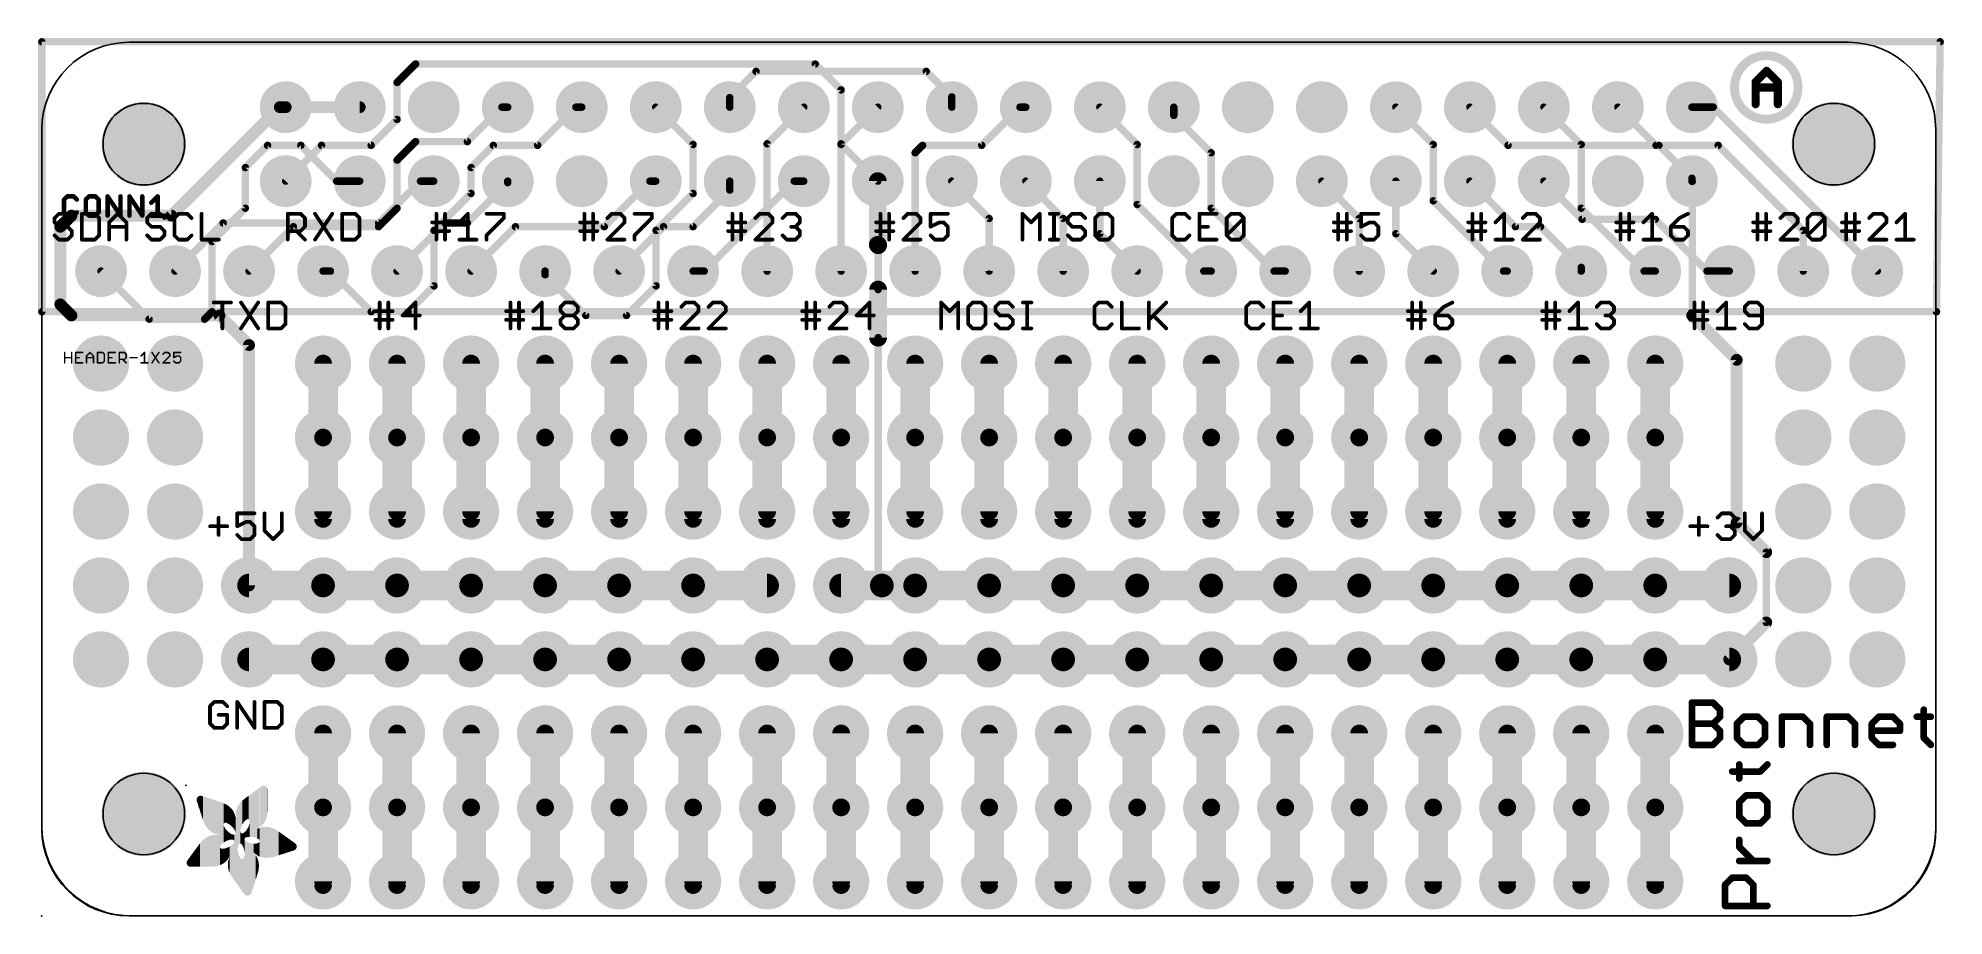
# Model space of a CAD drawing. Extents: x -0.1 to 65.3, y 0 to 30.1.
import ezdxf

# ---------------------------------------------------------------- set-up
doc = ezdxf.new("R2010")
doc.units = 0
for name, color, linetype in [('1', 12, 'CONTINUOUS'), ('113', 4, 'CONTINUOUS'), ('114', 6, 'CONTINUOUS'), ('16', 132, 'CONTINUOUS'), ('17', 110, 'CONTINUOUS'), ('18', 110, 'CONTINUOUS'), ('20', 4, 'CONTINUOUS'), ('21', 40, 'CONTINUOUS'), ('23', 53, 'CONTINUOUS'), ('25', 253, 'CONTINUOUS'), ('27', 253, 'CONTINUOUS'), ('29', 253, 'CONTINUOUS'), ('30', 253, 'CONTINUOUS')]:
    doc.layers.add(name, color=color, linetype=linetype)

# ---------------------------------------------------------------- blocks, each defined once
blk = doc.blocks.new('RECT')
blk.add_solid([(-0.5, -0.5), (0.5, -0.5), (-0.5, 0.5), (0.5, 0.5)])
blk = doc.blocks.new('ROUNDP')
at = {"const_width": 0.5}
blk.add_lwpolyline([(0, -0.25, 1), (0, 0.25, 1), (0, -0.25)], format="xyb", dxfattribs=at)
blk = doc.blocks.new('ROUNDV')
at = {"const_width": 0.5}
blk.add_lwpolyline([(0, -0.25, 1), (0, 0.25, 1), (0, -0.25)], format="xyb", dxfattribs=at)

msp = doc.modelspace()

# ---------------------------------------------------------------- linework, layer by layer
at = {"layer": '1', "const_width": 0.254}
for points in [[(23.61, 28.1058), (24.511, 29.0068)], [(24.511, 29.0068), (30.353, 29.0068)], [(30.353, 29.0068), (31.23, 28.1298)], [(23.61, 27.7778), (23.61, 28.1058)], [(31.23, 28.1298), (31.23, 27.7778)], [(14.605, 26.5938), (15.789, 27.7778)], [(15.789, 27.7778), (15.99, 27.7778)], [(17.018, 26.4668), (18.329, 27.7778)], [(18.329, 27.7778), (18.53, 27.7778)], [(21.07, 27.7778), (22.352, 26.4958)], [(27.432, 26.5198), (28.69, 27.7778)], [(32.258, 26.4668), (33.569, 27.7778)], [(33.569, 27.7778), (33.77, 27.7778)], [(36.31, 27.7778), (37.592, 26.4958)], [(38.85, 27.7778), (38.85, 27.4948)], [(38.85, 27.4948), (40.132, 26.2128)], [(46.47, 27.7778), (47.752, 26.4958)], [(49.01, 27.7778), (50.321, 26.4668)], [(6.985, 25.7048), (7.747, 26.4668)], [(7.747, 26.4668), (8.89, 26.4668)], [(8.89, 26.4668), (10.119, 25.2378)], [(12.192, 25.9588), (12.827, 26.5938)], [(12.827, 26.5938), (14.605, 26.5938)], [(14.732, 25.7048), (15.494, 26.4668)], [(15.494, 26.4668), (17.018, 26.4668)], [(22.352, 26.4958), (22.352, 24.8158)], [(27.432, 22.1488), (27.432, 26.5198)], [(29.972, 26.2128), (30.226, 26.4668)], [(29.972, 22.1488), (29.972, 26.2128)], [(30.226, 26.4668), (32.258, 26.4668)], [(37.592, 26.4958), (37.592, 24.4348)], [(40.132, 26.2128), (40.132, 24.3078)], [(47.752, 26.4958), (47.752, 24.5618)], [(50.321, 26.4668), (55.499, 26.4668)], [(55.499, 26.4668), (56.63, 25.3358)], [(6.985, 24.3078), (6.985, 25.7048)], [(12.192, 24.3078), (12.192, 25.9588)], [(14.732, 24.8158), (14.732, 25.7048)], [(10.119, 25.2378), (10.91, 25.2378)], [(14.732, 24.8158), (13.462, 23.5458)], [(19.304, 23.6728), (20.869, 25.2378)], [(20.869, 25.2378), (21.07, 25.2378)], [(22.352, 24.8158), (21.082, 23.5458)], [(22.733, 22.1488), (25.822, 25.2378)], [(25.822, 25.2378), (26.15, 25.2378)], [(31.23, 25.2378), (32.512, 23.9558)], [(33.77, 25.2378), (35.052, 23.9558)], [(36.31, 25.2378), (36.31, 23.4308)], [(43.93, 25.2378), (45.212, 23.9558)], [(46.47, 25.2378), (46.47, 23.4308)], [(49.01, 25.2378), (50.575, 23.6728)], [(51.55, 25.2378), (52.861, 23.9268)], [(56.63, 25.3358), (56.63, 25.2378)], [(5.842, 23.1648), (6.985, 24.3078)], [(11.557, 23.6728), (12.192, 24.3078)], [(37.592, 24.4348), (39.878, 22.1488)], [(40.132, 24.3078), (42.291, 22.1488)], [(47.752, 24.5618), (50.165, 22.1488)], [(8.636, 23.6728), (7.112, 22.1488)], [(11.557, 23.6728), (8.636, 23.6728)], [(13.462, 23.5458), (13.462, 21.6408)], [(14.732, 22.1488), (16.256, 23.6728)], [(16.256, 23.6728), (19.304, 23.6728)], [(21.082, 23.5458), (21.082, 21.6408)], [(32.512, 23.9558), (32.512, 22.1488)], [(35.052, 23.9558), (35.052, 22.1488)], [(36.31, 23.4308), (37.592, 22.1488)], [(45.212, 23.9558), (45.212, 22.1488)], [(46.47, 23.4308), (47.752, 22.1488)], [(50.575, 23.6728), (51.435, 23.6728)], [(51.435, 23.6728), (52.832, 22.2758)], [(52.861, 23.9268), (55.372, 23.9268)], [(55.372, 23.9268), (57.15, 22.1488)], [(5.842, 20.7518), (5.842, 23.1648)], [(2.032, 22.1488), (3.683, 20.4978)], [(9.906, 22.1488), (9.652, 22.1488)], [(11.303, 20.7518), (9.906, 22.1488)], [(17.272, 22.0218), (17.272, 22.1488)], [(22.352, 22.1488), (22.733, 22.1488)], [(39.878, 22.1488), (40.132, 22.1488)], [(42.291, 22.1488), (42.672, 22.1488)], [(50.165, 22.1488), (50.292, 22.1488)], [(52.832, 22.2758), (52.832, 22.1488)], [(57.15, 22.1488), (57.912, 22.1488)], [(13.462, 21.6408), (12.573, 20.7518)], [(18.669, 20.6248), (17.272, 22.0218)], [(21.082, 21.6408), (20.066, 20.6248)], [(3.683, 20.4978), (5.588, 20.4978)], [(5.588, 20.4978), (5.842, 20.7518)], [(12.573, 20.7518), (11.303, 20.7518)], [(20.066, 20.6248), (18.669, 20.6248)]]:
    msp.add_lwpolyline(points, dxfattribs=at)
at = {"layer": '1', "const_width": 0.127}
for points in [[(24.511, 29.0703, 1), (24.511, 28.9433)], [(24.5559, 28.9619, 1), (24.4661, 29.0517)], [(30.3979, 29.0517, 1), (30.3081, 28.9619)], [(30.353, 28.9433, 1), (30.353, 29.0703)], [(23.6735, 28.1058, 1), (23.5465, 28.1058)], [(23.5651, 28.1507, 1), (23.6549, 28.0609)], [(31.2935, 28.1298, 1), (31.1665, 28.1298)], [(31.1851, 28.0849, 1), (31.2749, 28.1747)], [(15.789, 27.8413, 1), (15.789, 27.7143)], [(15.8339, 27.7329, 1), (15.7441, 27.8227)], [(15.99, 27.7143, 1), (15.99, 27.8413)], [(18.329, 27.8413, 1), (18.329, 27.7143)], [(18.3739, 27.7329, 1), (18.2841, 27.8227)], [(18.53, 27.7143, 1), (18.53, 27.8413)], [(21.1149, 27.8227, 1), (21.0251, 27.7329)], [(23.5465, 27.7778, 1), (23.6735, 27.7778)], [(28.7349, 27.7329, 1), (28.6451, 27.8227)], [(31.1665, 27.7778, 1), (31.2935, 27.7778)], [(33.569, 27.8413, 1), (33.569, 27.7143)], [(33.6139, 27.7329, 1), (33.5241, 27.8227)], [(33.77, 27.7143, 1), (33.77, 27.8413)], [(36.3549, 27.8227, 1), (36.2651, 27.7329)], [(38.9135, 27.7778, 1), (38.7865, 27.7778)], [(38.8949, 27.5397, 1), (38.8051, 27.4499)], [(38.7865, 27.4948, 1), (38.9135, 27.4948)], [(46.5149, 27.8227, 1), (46.4251, 27.7329)], [(49.0549, 27.8227, 1), (48.9651, 27.7329)], [(7.747, 26.5303, 1), (7.747, 26.4033)], [(7.7919, 26.4219, 1), (7.7021, 26.5117)], [(8.9349, 26.5117, 1), (8.8451, 26.4219)], [(8.89, 26.4033, 1), (8.89, 26.5303)], [(12.827, 26.6573, 1), (12.827, 26.5303)], [(12.8719, 26.5489, 1), (12.7821, 26.6387)], [(14.5601, 26.6387, 1), (14.6499, 26.5489)], [(14.605, 26.5303, 1), (14.605, 26.6573)], [(15.494, 26.5303, 1), (15.494, 26.4033)], [(15.5389, 26.4219, 1), (15.4491, 26.5117)], [(16.9731, 26.5117, 1), (17.0629, 26.4219)], [(17.018, 26.4033, 1), (17.018, 26.5303)], [(22.4155, 26.4958, 1), (22.2885, 26.4958)], [(22.3071, 26.4509, 1), (22.3969, 26.5407)], [(27.4955, 26.5198, 1), (27.3685, 26.5198)], [(27.3871, 26.5647, 1), (27.4769, 26.4749)], [(30.0355, 26.2128, 1), (29.9085, 26.2128)], [(29.9271, 26.2577, 1), (30.0169, 26.1679)], [(30.226, 26.5303, 1), (30.226, 26.4033)], [(30.2709, 26.4219, 1), (30.1811, 26.5117)], [(32.2131, 26.5117, 1), (32.3029, 26.4219)], [(32.258, 26.4033, 1), (32.258, 26.5303)], [(37.6555, 26.4958, 1), (37.5285, 26.4958)], [(37.5471, 26.4509, 1), (37.6369, 26.5407)], [(40.1955, 26.2128, 1), (40.0685, 26.2128)], [(40.0871, 26.1679, 1), (40.1769, 26.2577)], [(47.8155, 26.4958, 1), (47.6885, 26.4958)], [(47.7071, 26.4509, 1), (47.7969, 26.5407)], [(50.321, 26.5303, 1), (50.321, 26.4033)], [(50.2761, 26.4219, 1), (50.3659, 26.5117)], [(55.5439, 26.5117, 1), (55.4541, 26.4219)], [(55.499, 26.4033, 1), (55.499, 26.5303)], [(7.0485, 25.7048, 1), (6.9215, 25.7048)], [(6.9401, 25.7497, 1), (7.0299, 25.6599)], [(12.2555, 25.9588, 1), (12.1285, 25.9588)], [(12.1471, 26.0037, 1), (12.2369, 25.9139)], [(14.7955, 25.7048, 1), (14.6685, 25.7048)], [(14.6871, 25.7497, 1), (14.7769, 25.6599)], [(10.119, 25.3013, 1), (10.119, 25.1743)], [(10.0741, 25.1929, 1), (10.1639, 25.2827)], [(10.91, 25.1743, 1), (10.91, 25.3013)], [(14.6685, 24.8158, 1), (14.7955, 24.8158)], [(14.7769, 24.7709, 1), (14.6871, 24.8607)], [(20.869, 25.3013, 1), (20.869, 25.1743)], [(20.9139, 25.1929, 1), (20.8241, 25.2827)], [(21.07, 25.1743, 1), (21.07, 25.3013)], [(22.2885, 24.8158, 1), (22.4155, 24.8158)], [(22.3969, 24.7709, 1), (22.3071, 24.8607)], [(25.822, 25.3013, 1), (25.822, 25.1743)], [(25.8669, 25.1929, 1), (25.7771, 25.2827)], [(26.15, 25.1743, 1), (26.15, 25.3013)], [(31.2749, 25.2827, 1), (31.1851, 25.1929)], [(33.8149, 25.2827, 1), (33.7251, 25.1929)], [(36.3735, 25.2378, 1), (36.2465, 25.2378)], [(43.9749, 25.2827, 1), (43.8851, 25.1929)], [(46.5335, 25.2378, 1), (46.4065, 25.2378)], [(49.0549, 25.2827, 1), (48.9651, 25.1929)], [(51.5949, 25.2827, 1), (51.5051, 25.1929)], [(56.6935, 25.3358, 1), (56.5665, 25.3358)], [(56.5665, 25.2378, 1), (56.6935, 25.2378)], [(56.5851, 25.2909, 1), (56.6749, 25.3807)], [(6.9215, 24.3078, 1), (7.0485, 24.3078)], [(7.0299, 24.2629, 1), (6.9401, 24.3527)], [(12.1285, 24.3078, 1), (12.2555, 24.3078)], [(12.2369, 24.2629, 1), (12.1471, 24.3527)], [(37.6369, 24.4797, 1), (37.5471, 24.3899)], [(37.5285, 24.4348, 1), (37.6555, 24.4348)], [(40.1769, 24.3527, 1), (40.0871, 24.2629)], [(40.0685, 24.3078, 1), (40.1955, 24.3078)], [(47.7969, 24.6067, 1), (47.7071, 24.5169)], [(47.6885, 24.5618, 1), (47.8155, 24.5618)], [(8.636, 23.7363, 1), (8.636, 23.6093)], [(8.6809, 23.6279, 1), (8.5911, 23.7177)], [(11.5121, 23.7177, 1), (11.6019, 23.6279)], [(11.557, 23.6093, 1), (11.557, 23.7363)], [(13.5255, 23.5458, 1), (13.3985, 23.5458)], [(13.4171, 23.5907, 1), (13.5069, 23.5009)], [(16.256, 23.7363, 1), (16.256, 23.6093)], [(16.3009, 23.6279, 1), (16.2111, 23.7177)], [(19.2591, 23.7177, 1), (19.3489, 23.6279)], [(19.304, 23.6093, 1), (19.304, 23.7363)], [(21.1455, 23.5458, 1), (21.0185, 23.5458)], [(21.0371, 23.5907, 1), (21.1269, 23.5009)], [(32.5755, 23.9558, 1), (32.4485, 23.9558)], [(32.4671, 23.9109, 1), (32.5569, 24.0007)], [(35.1155, 23.9558, 1), (34.9885, 23.9558)], [(35.0071, 23.9109, 1), (35.0969, 24.0007)], [(36.3549, 23.4757, 1), (36.2651, 23.3859)], [(45.2755, 23.9558, 1), (45.1485, 23.9558)], [(45.1671, 23.9109, 1), (45.2569, 24.0007)], [(46.5149, 23.4757, 1), (46.4251, 23.3859)], [(50.575, 23.7363, 1), (50.575, 23.6093)], [(50.5301, 23.6279, 1), (50.6199, 23.7177)], [(51.4799, 23.7177, 1), (51.3901, 23.6279)], [(51.435, 23.6093, 1), (51.435, 23.7363)], [(52.861, 23.9903, 1), (52.861, 23.8633)], [(52.8161, 23.8819, 1), (52.9059, 23.9717)], [(55.4169, 23.9717, 1), (55.3271, 23.8819)], [(55.372, 23.8633, 1), (55.372, 23.9903)], [(5.9055, 23.1648, 1), (5.7785, 23.1648)], [(5.7971, 23.2097, 1), (5.8869, 23.1199)], [(36.2465, 23.4308, 1), (36.3735, 23.4308)], [(46.4065, 23.4308, 1), (46.5335, 23.4308)], [(2.0769, 22.1937, 1), (1.9871, 22.1039)], [(7.0671, 22.1937, 1), (7.1569, 22.1039)], [(9.652, 22.2123, 1), (9.652, 22.0853)], [(9.9509, 22.1937, 1), (9.8611, 22.1039)], [(9.906, 22.0853, 1), (9.906, 22.2123)], [(14.6871, 22.1937, 1), (14.7769, 22.1039)], [(17.3355, 22.1488, 1), (17.2085, 22.1488)], [(22.352, 22.2123, 1), (22.352, 22.0853)], [(22.6881, 22.1937, 1), (22.7779, 22.1039)], [(22.733, 22.0853, 1), (22.733, 22.2123)], [(37.5471, 22.1039, 1), (37.6369, 22.1937)], [(39.878, 22.2123, 1), (39.878, 22.0853)], [(39.8331, 22.1039, 1), (39.9229, 22.1937)], [(40.132, 22.0853, 1), (40.132, 22.2123)], [(42.291, 22.2123, 1), (42.291, 22.0853)], [(42.2461, 22.1039, 1), (42.3359, 22.1937)], [(42.672, 22.0853, 1), (42.672, 22.2123)], [(47.7071, 22.1039, 1), (47.7969, 22.1937)], [(50.165, 22.2123, 1), (50.165, 22.0853)], [(50.1201, 22.1039, 1), (50.2099, 22.1937)], [(50.292, 22.0853, 1), (50.292, 22.2123)], [(52.8955, 22.2758, 1), (52.7685, 22.2758)], [(52.7871, 22.2309, 1), (52.8769, 22.3207)], [(57.15, 22.2123, 1), (57.15, 22.0853)], [(57.1051, 22.1039, 1), (57.1949, 22.1937)], [(57.912, 22.0853, 1), (57.912, 22.2123)], [(13.3985, 21.6408, 1), (13.5255, 21.6408)], [(13.5069, 21.5959, 1), (13.4171, 21.6857)], [(17.3169, 22.0667, 1), (17.2271, 21.9769)], [(17.2085, 22.0218, 1), (17.3355, 22.0218)], [(21.0185, 21.6408, 1), (21.1455, 21.6408)], [(21.1269, 21.5959, 1), (21.0371, 21.6857)], [(27.3685, 22.1488, 1), (27.4955, 22.1488)], [(29.9085, 22.1488, 1), (30.0355, 22.1488)], [(32.4485, 22.1488, 1), (32.5755, 22.1488)], [(34.9885, 22.1488, 1), (35.1155, 22.1488)], [(45.1485, 22.1488, 1), (45.2755, 22.1488)], [(52.7685, 22.1488, 1), (52.8955, 22.1488)], [(3.683, 20.5613, 1), (3.683, 20.4343)], [(3.6381, 20.4529, 1), (3.7279, 20.5427)], [(5.5431, 20.5427, 1), (5.6329, 20.4529)], [(5.588, 20.4343, 1), (5.588, 20.5613)], [(5.7785, 20.7518, 1), (5.9055, 20.7518)], [(5.8869, 20.7069, 1), (5.7971, 20.7967)], [(11.303, 20.8153, 1), (11.303, 20.6883)], [(11.2581, 20.7069, 1), (11.3479, 20.7967)], [(12.5281, 20.7967, 1), (12.6179, 20.7069)], [(12.573, 20.6883, 1), (12.573, 20.8153)], [(18.669, 20.6883, 1), (18.669, 20.5613)], [(18.6241, 20.5799, 1), (18.7139, 20.6697)], [(20.0211, 20.6697, 1), (20.1109, 20.5799)], [(20.066, 20.5613, 1), (20.066, 20.6883)]]:
    msp.add_lwpolyline(points, format="xyb", dxfattribs=at)
at = {"layer": '113'}
for points, const_width in [([(7.112, 8.8138), (57.912, 8.8138)], 0.8128), ([(5.9205, 7.3541), (5.7722, 7.2058)], 0.127), ([(5.7722, 7.2058), (5.7722, 6.6126)], 0.127), ([(6.2171, 7.3541), (5.9205, 7.3541)], 0.127), ([(6.3654, 7.2058), (6.2171, 7.3541)], 0.127), ([(6.7077, 6.4643), (6.7077, 7.3541)], 0.127), ([(6.7077, 7.3541), (7.3009, 6.4643)], 0.127), ([(7.3009, 6.4643), (7.3009, 7.3541)], 0.127), ([(7.6433, 7.3541), (7.6433, 6.4643)], 0.127), ([(8.0881, 7.3541), (7.6433, 7.3541)], 0.127), ([(8.2364, 7.2058), (8.0881, 7.3541)], 0.127), ([(8.2364, 6.6126), (8.2364, 7.2058)], 0.127), ([(5.7722, 6.6126), (5.9205, 6.4643)], 0.127), ([(6.3654, 6.9092), (6.0688, 6.9092)], 0.127), ([(6.2171, 6.4643), (6.3654, 6.6126)], 0.127), ([(6.3654, 6.6126), (6.3654, 6.9092)], 0.127), ([(8.0881, 6.4643), (8.2364, 6.6126)], 0.127), ([(5.9205, 6.4643), (6.2171, 6.4643)], 0.127), ([(7.6433, 6.4643), (8.0881, 6.4643)], 0.127)]:
    msp.add_lwpolyline(points, dxfattribs=dict(at, const_width=const_width))
for points, const_width in [([(7.112, 9.017, 1), (7.112, 8.6106)], 0.4064), ([(57.912, 8.6106, 1), (57.912, 9.017)], 0.4064), ([(5.804, 7.2058, 1), (5.7405, 7.2058)], 0.0635), ([(5.7498, 7.2282, 1), (5.7947, 7.1833)], 0.0635), ([(5.9205, 7.3858, 1), (5.9205, 7.3223)], 0.0635), ([(5.943, 7.3316, 1), (5.8981, 7.3765)], 0.0635), ([(6.2396, 7.3765, 1), (6.1946, 7.3316)], 0.0635), ([(6.2171, 7.3223, 1), (6.2171, 7.3858)], 0.0635), ([(6.3429, 7.1833, 1), (6.3878, 7.2282)], 0.0635), ([(6.7342, 7.3717, 1), (6.6813, 7.3364)], 0.0635), ([(6.7395, 7.3541, 1), (6.676, 7.3541)], 0.0635), ([(7.3327, 7.3541, 1), (7.2692, 7.3541)], 0.0635), ([(7.675, 7.3541, 1), (7.6115, 7.3541)], 0.0635), ([(7.6433, 7.3858, 1), (7.6433, 7.3223)], 0.0635), ([(8.1106, 7.3765, 1), (8.0657, 7.3316)], 0.0635), ([(8.0881, 7.3223, 1), (8.0881, 7.3858)], 0.0635), ([(8.2682, 7.2058, 1), (8.2047, 7.2058)], 0.0635), ([(8.214, 7.1833, 1), (8.2589, 7.2282)], 0.0635), ([(5.7405, 6.6126, 1), (5.804, 6.6126)], 0.0635), ([(5.7947, 6.635, 1), (5.7498, 6.5901)], 0.0635), ([(6.0688, 6.9409, 1), (6.0688, 6.8774)], 0.0635), ([(6.3971, 6.9092, 1), (6.3336, 6.9092)], 0.0635), ([(6.3336, 6.6126, 1), (6.3971, 6.6126)], 0.0635), ([(6.3878, 6.5901, 1), (6.3429, 6.635)], 0.0635), ([(6.3654, 6.8774, 1), (6.3654, 6.9409)], 0.0635), ([(8.2047, 6.6126, 1), (8.2682, 6.6126)], 0.0635), ([(8.2589, 6.5901, 1), (8.214, 6.635)], 0.0635), ([(5.9205, 6.4961, 1), (5.9205, 6.4326)], 0.0635), ([(5.8981, 6.4418, 1), (5.943, 6.4868)], 0.0635), ([(6.1946, 6.4868, 1), (6.2396, 6.4418)], 0.0635), ([(6.2171, 6.4326, 1), (6.2171, 6.4961)], 0.0635), ([(6.676, 6.4643, 1), (6.7395, 6.4643)], 0.0635), ([(7.2692, 6.4643, 1), (7.3327, 6.4643)], 0.0635), ([(7.2745, 6.4467, 1), (7.3273, 6.4819)], 0.0635), ([(7.6433, 6.4961, 1), (7.6433, 6.4326)], 0.0635), ([(7.6115, 6.4643, 1), (7.675, 6.4643)], 0.0635), ([(8.0657, 6.4868, 1), (8.1106, 6.4418)], 0.0635), ([(8.0881, 6.4326, 1), (8.0881, 6.4961)], 0.0635)]:
    msp.add_lwpolyline(points, format="xyb", dxfattribs=dict(at, const_width=const_width))
at = {"layer": '114'}
for points, const_width in [([(6.0688, 13.6828), (6.0688, 13.0896)], 0.127), ([(7.3009, 13.8311), (6.7077, 13.8311)], 0.127), ([(6.7077, 13.8311), (6.7077, 13.3862)], 0.127), ([(7.6433, 13.8311), (7.6433, 13.2379)], 0.127), ([(8.2364, 13.2379), (8.2364, 13.8311)], 0.127), ([(56.8688, 13.6828), (56.8688, 13.0896)], 0.127), ([(57.5077, 13.6828), (57.656, 13.8311)], 0.127), ([(57.656, 13.8311), (57.9526, 13.8311)], 0.127), ([(57.9526, 13.8311), (58.1009, 13.6828)], 0.127), ([(58.1009, 13.6828), (58.1009, 13.5345)], 0.127), ([(58.4433, 13.8311), (58.4433, 13.2379)], 0.127), ([(59.0364, 13.2379), (59.0364, 13.8311)], 0.127), ([(5.7722, 13.3862), (6.3654, 13.3862)], 0.127), ([(6.7077, 13.3862), (7.0043, 13.5345)], 0.127), ([(6.856, 12.9413), (6.7077, 13.0896)], 0.127), ([(7.0043, 13.5345), (7.1526, 13.5345)], 0.127), ([(7.1526, 13.5345), (7.3009, 13.3862)], 0.127), ([(7.3009, 13.0896), (7.1526, 12.9413)], 0.127), ([(7.3009, 13.3862), (7.3009, 13.0896)], 0.127), ([(7.6433, 13.2379), (7.9398, 12.9413)], 0.127), ([(7.9398, 12.9413), (8.2364, 13.2379)], 0.127), ([(56.5722, 13.3862), (57.1654, 13.3862)], 0.127), ([(57.656, 12.9413), (57.5077, 13.0896)], 0.127), ([(57.9526, 13.3862), (57.8043, 13.3862)], 0.127), ([(58.1009, 13.5345), (57.9526, 13.3862)], 0.127), ([(57.9526, 13.3862), (58.1009, 13.2379)], 0.127), ([(58.1009, 13.0896), (57.9526, 12.9413)], 0.127), ([(58.1009, 13.2379), (58.1009, 13.0896)], 0.127), ([(58.4433, 13.2379), (58.7398, 12.9413)], 0.127), ([(58.7398, 12.9413), (59.0364, 13.2379)], 0.127), ([(7.1526, 12.9413), (6.856, 12.9413)], 0.127), ([(57.9526, 12.9413), (57.656, 12.9413)], 0.127), ([(7.112, 11.3538), (24.892, 11.3538)], 0.8128), ([(27.432, 11.3538), (57.912, 11.3538)], 0.8128)]:
    msp.add_lwpolyline(points, dxfattribs=dict(at, const_width=const_width))
for points, const_width in [([(6.1006, 13.6828, 1), (6.0371, 13.6828)], 0.0635), ([(6.7077, 13.8628, 1), (6.7077, 13.7993)], 0.0635), ([(6.7395, 13.8311, 1), (6.676, 13.8311)], 0.0635), ([(7.3009, 13.7993, 1), (7.3009, 13.8628)], 0.0635), ([(7.675, 13.8311, 1), (7.6115, 13.8311)], 0.0635), ([(8.2682, 13.8311, 1), (8.2047, 13.8311)], 0.0635), ([(56.9006, 13.6828, 1), (56.8371, 13.6828)], 0.0635), ([(57.4853, 13.7052, 1), (57.5302, 13.6603)], 0.0635), ([(57.656, 13.8628, 1), (57.656, 13.7993)], 0.0635), ([(57.6785, 13.8086, 1), (57.6336, 13.8535)], 0.0635), ([(57.9751, 13.8535, 1), (57.9302, 13.8086)], 0.0635), ([(57.9526, 13.7993, 1), (57.9526, 13.8628)], 0.0635), ([(58.1327, 13.6828, 1), (58.0692, 13.6828)], 0.0635), ([(58.0785, 13.6603, 1), (58.1234, 13.7052)], 0.0635), ([(58.475, 13.8311, 1), (58.4115, 13.8311)], 0.0635), ([(59.0682, 13.8311, 1), (59.0047, 13.8311)], 0.0635), ([(5.7722, 13.4179, 1), (5.7722, 13.3544)], 0.0635), ([(6.0371, 13.0896, 1), (6.1006, 13.0896)], 0.0635), ([(6.3654, 13.3544, 1), (6.3654, 13.4179)], 0.0635), ([(6.6935, 13.4146, 1), (6.7219, 13.3578)], 0.0635), ([(6.676, 13.3862, 1), (6.7395, 13.3862)], 0.0635), ([(6.7302, 13.112, 1), (6.6853, 13.0671)], 0.0635), ([(7.0043, 13.5662, 1), (7.0043, 13.5027)], 0.0635), ([(7.0185, 13.5061, 1), (6.9901, 13.5629)], 0.0635), ([(7.1751, 13.5569, 1), (7.1302, 13.512)], 0.0635), ([(7.1526, 13.5027, 1), (7.1526, 13.5662)], 0.0635), ([(7.3327, 13.3862, 1), (7.2692, 13.3862)], 0.0635), ([(7.2692, 13.0896, 1), (7.3327, 13.0896)], 0.0635), ([(7.2785, 13.3637, 1), (7.3234, 13.4086)], 0.0635), ([(7.3234, 13.0671, 1), (7.2785, 13.112)], 0.0635), ([(7.6657, 13.2603, 1), (7.6208, 13.2154)], 0.0635), ([(7.6115, 13.2379, 1), (7.675, 13.2379)], 0.0635), ([(8.2047, 13.2379, 1), (8.2682, 13.2379)], 0.0635), ([(8.2589, 13.2154, 1), (8.214, 13.2603)], 0.0635), ([(56.5722, 13.4179, 1), (56.5722, 13.3544)], 0.0635), ([(56.8371, 13.0896, 1), (56.9006, 13.0896)], 0.0635), ([(57.1654, 13.3544, 1), (57.1654, 13.4179)], 0.0635), ([(57.5302, 13.112, 1), (57.4853, 13.0671)], 0.0635), ([(57.8043, 13.4179, 1), (57.8043, 13.3544)], 0.0635), ([(57.9751, 13.4086, 1), (57.9302, 13.3637)], 0.0635), ([(57.9302, 13.4086, 1), (57.9751, 13.3637)], 0.0635), ([(57.9526, 13.3544, 1), (57.9526, 13.4179)], 0.0635), ([(58.0692, 13.5345, 1), (58.1327, 13.5345)], 0.0635), ([(58.1327, 13.2379, 1), (58.0692, 13.2379)], 0.0635), ([(58.0692, 13.0896, 1), (58.1327, 13.0896)], 0.0635), ([(58.1234, 13.512, 1), (58.0785, 13.5569)], 0.0635), ([(58.0785, 13.2154, 1), (58.1234, 13.2603)], 0.0635), ([(58.1234, 13.0671, 1), (58.0785, 13.112)], 0.0635), ([(58.4115, 13.2379, 1), (58.475, 13.2379)], 0.0635), ([(58.4657, 13.2603, 1), (58.4208, 13.2154)], 0.0635), ([(59.0047, 13.2379, 1), (59.0682, 13.2379)], 0.0635), ([(59.0589, 13.2154, 1), (59.014, 13.2603)], 0.0635), ([(6.856, 12.9731, 1), (6.856, 12.9095)], 0.0635), ([(6.8336, 12.9188, 1), (6.8785, 12.9638)], 0.0635), ([(7.1302, 12.9638, 1), (7.1751, 12.9188)], 0.0635), ([(7.1526, 12.9095, 1), (7.1526, 12.9731)], 0.0635), ([(7.9174, 12.9638, 1), (7.9623, 12.9188)], 0.0635), ([(7.9174, 12.9188, 1), (7.9623, 12.9638)], 0.0635), ([(57.656, 12.9731, 1), (57.656, 12.9095)], 0.0635), ([(57.6336, 12.9188, 1), (57.6785, 12.9638)], 0.0635), ([(57.9302, 12.9638, 1), (57.9751, 12.9188)], 0.0635), ([(57.9526, 12.9095, 1), (57.9526, 12.9731)], 0.0635), ([(58.7174, 12.9638, 1), (58.7623, 12.9188)], 0.0635), ([(58.7174, 12.9188, 1), (58.7623, 12.9638)], 0.0635), ([(7.112, 11.557, 1), (7.112, 11.1506)], 0.4064), ([(24.892, 11.1506, 1), (24.892, 11.557)], 0.4064), ([(27.432, 11.557, 1), (27.432, 11.1506)], 0.4064), ([(57.912, 11.1506, 1), (57.912, 11.557)], 0.4064)]:
    msp.add_lwpolyline(points, format="xyb", dxfattribs=dict(at, const_width=const_width))
at = {"layer": '16'}
for points, const_width in [([(0, 30.0228), (0, 20.7518)], 0.254), ([(65.151, 30.0228), (0, 30.0228)], 0.254), ([(65.024, 20.7518), (65.151, 30.0228)], 0.254), ([(12.192, 28.6258), (12.827, 29.2608)], 0.254), ([(12.827, 29.2608), (26.543, 29.2608)], 0.254), ([(26.543, 29.2608), (27.432, 28.3718)], 0.254), ([(12.192, 27.3558), (12.192, 28.6258)], 0.254), ([(27.432, 28.3718), (27.432, 26.4958)], 0.254), ([(4.445, 24.0538), (8.169, 27.7778)], 0.4064), ([(8.169, 27.7778), (8.37, 27.7778)], 0.4064), ([(8.37, 27.7778), (10.91, 27.7778)], 0.4064), ([(11.303, 26.4668), (12.192, 27.3558)], 0.254), ([(26.15, 27.7778), (24.892, 26.5198)], 0.254), ([(51.55, 27.7778), (52.832, 26.4958)], 0.254), ([(54.09, 27.7778), (55.401, 26.4668)], 0.254), ([(56.63, 27.7778), (57.363, 27.7778)], 0.254), ([(57.363, 27.7778), (62.992, 22.1488)], 0.254), ([(8.37, 25.2378), (9.599, 26.4668)], 0.254), ([(9.599, 26.4668), (11.303, 26.4668)], 0.254), ([(24.892, 26.5198), (24.892, 22.1488)], 0.254), ([(27.432, 26.4958), (28.69, 25.2378)], 0.254), ([(52.832, 26.4958), (52.832, 24.3078)], 0.254), ([(55.401, 26.4668), (57.531, 26.4668)], 0.254), ([(57.531, 26.4668), (60.452, 23.5458)], 0.254), ([(28.69, 25.2378), (28.69, 23.0498)], 0.6096), ([(11.557, 23.7998), (12.995, 25.2378)], 0.254), ([(12.995, 25.2378), (13.45, 25.2378)], 0.254), ([(14.605, 23.7998), (15.99, 25.1848)], 0.254), ([(15.99, 25.1848), (15.99, 25.2378)], 0.254), ([(22.352, 23.6728), (23.61, 24.9308)], 0.254), ([(23.61, 24.9308), (23.61, 25.2378)], 0.254), ([(56.63, 25.2378), (56.642, 25.2258)], 0.254), ([(56.642, 25.2258), (56.642, 20.6248)], 0.254), ([(0.635, 23.6728), (1.016, 24.0538)], 0.4064), ([(1.016, 24.0538), (4.445, 24.0538)], 0.4064), ([(52.832, 24.3078), (54.991, 22.1488)], 0.254), ([(0.635, 21.0058), (0.635, 23.6728)], 0.4064), ([(4.572, 22.1488), (6.223, 23.7998)], 0.254), ([(6.223, 23.7998), (11.557, 23.7998)], 0.254), ([(12.192, 22.1488), (13.843, 23.7998)], 0.254), ([(13.843, 23.7998), (14.605, 23.7998)], 0.254), ([(19.812, 22.1488), (21.336, 23.6728)], 0.254), ([(21.336, 23.6728), (22.352, 23.6728)], 0.254), ([(60.452, 23.5458), (60.452, 22.1488)], 0.254), ([(28.69, 23.0498), (28.702, 23.0378)], 0.6096), ([(28.702, 23.0378), (28.702, 21.5138)], 0.254), ([(54.991, 22.1488), (55.372, 22.1488)], 0.254), ([(28.702, 21.5138), (28.702, 19.8628)], 0.6096), ([(1.016, 20.6248), (0.635, 21.0058)], 0.4064), ([(0, 20.7518), (65.024, 20.7518)], 0.254), ([(6.096, 20.6248), (1.016, 20.6248)], 0.4064), ([(7.112, 19.6088), (6.096, 20.6248)], 0.4064), ([(56.642, 20.6248), (58.166, 19.1008)], 0.4064), ([(7.112, 11.3538), (7.112, 19.6088)], 0.4064), ([(28.702, 19.8628), (28.702, 11.4808)], 0.254), ([(9.652, 18.9738), (9.652, 16.4338)], 0.6096), ([(12.192, 18.9738), (12.192, 16.4338)], 0.6096), ([(14.732, 18.9738), (14.732, 16.4338)], 0.6096), ([(17.272, 18.9738), (17.272, 16.4338)], 0.6096), ([(19.812, 18.9738), (19.812, 16.4338)], 0.6096), ([(22.352, 18.9738), (22.352, 16.4338)], 0.6096), ([(24.892, 18.9738), (24.892, 16.4338)], 0.6096), ([(27.432, 18.9738), (27.432, 16.4338)], 0.6096), ([(29.972, 18.9738), (29.972, 16.4338)], 0.6096), ([(32.512, 18.9738), (32.512, 16.4338)], 0.6096), ([(35.052, 18.9738), (35.052, 16.4338)], 0.6096), ([(37.592, 18.9738), (37.592, 16.4338)], 0.6096), ([(40.132, 18.9738), (40.132, 16.4338)], 0.6096), ([(42.672, 18.9738), (42.672, 16.4338)], 0.6096), ([(45.212, 18.9738), (45.212, 16.4338)], 0.6096), ([(47.752, 18.9738), (47.752, 16.4338)], 0.6096), ([(50.292, 18.9738), (50.292, 16.4338)], 0.6096), ([(52.832, 18.9738), (52.832, 16.4338)], 0.6096), ([(55.372, 18.9738), (55.372, 16.4338)], 0.6096), ([(58.166, 19.1008), (58.166, 13.5128)], 0.4064), ([(9.652, 16.4338), (9.652, 13.8938)], 0.6096), ([(12.192, 16.4338), (12.192, 13.8938)], 0.6096), ([(14.732, 16.4338), (14.732, 13.8938)], 0.6096), ([(17.272, 16.4338), (17.272, 13.8938)], 0.6096), ([(19.812, 16.4338), (19.812, 13.8938)], 0.6096), ([(22.352, 16.4338), (22.352, 13.8938)], 0.6096), ([(24.892, 16.4338), (24.892, 13.8938)], 0.6096), ([(27.432, 16.4338), (27.432, 13.8938)], 0.6096), ([(29.972, 16.4338), (29.972, 13.8938)], 0.6096), ([(32.512, 16.4338), (32.512, 13.8938)], 0.6096), ([(35.052, 16.4338), (35.052, 13.8938)], 0.6096), ([(37.592, 16.4338), (37.592, 13.8938)], 0.6096), ([(40.132, 16.4338), (40.132, 13.8938)], 0.6096), ([(42.672, 16.4338), (42.672, 13.8938)], 0.6096), ([(45.212, 16.4338), (45.212, 13.8938)], 0.6096), ([(47.752, 16.4338), (47.752, 13.8938)], 0.6096), ([(50.292, 16.4338), (50.292, 13.8938)], 0.6096), ([(52.832, 16.4338), (52.832, 13.8938)], 0.6096), ([(55.372, 16.4338), (55.372, 13.8938)], 0.6096), ([(58.166, 13.5128), (59.182, 12.4968)], 0.4064), ([(59.182, 12.4968), (59.182, 10.0838)], 0.254), ([(7.112, 11.3538), (9.652, 11.3538)], 0.8128), ([(9.652, 11.3538), (12.192, 11.3538)], 0.8128), ([(12.192, 11.3538), (14.732, 11.3538)], 0.8128), ([(14.732, 11.3538), (17.272, 11.3538)], 0.8128), ([(17.272, 11.3538), (19.812, 11.3538)], 0.8128), ([(19.812, 11.3538), (22.352, 11.3538)], 0.8128), ([(22.352, 11.3538), (24.892, 11.3538)], 0.8128), ([(27.432, 11.3538), (28.829, 11.3538)], 0.8128), ([(28.829, 11.3538), (29.972, 11.3538)], 0.8128), ([(28.702, 11.4808), (28.829, 11.3538)], 0.254), ([(29.972, 11.3538), (32.512, 11.3538)], 0.8128), ([(32.512, 11.3538), (35.052, 11.3538)], 0.8128), ([(35.052, 11.3538), (37.592, 11.3538)], 0.8128), ([(37.592, 11.3538), (40.132, 11.3538)], 0.8128), ([(40.132, 11.3538), (42.672, 11.3538)], 0.8128), ([(42.672, 11.3538), (45.212, 11.3538)], 0.8128), ([(45.212, 11.3538), (47.752, 11.3538)], 0.8128), ([(47.752, 11.3538), (50.292, 11.3538)], 0.8128), ([(50.292, 11.3538), (52.832, 11.3538)], 0.8128), ([(52.832, 11.3538), (55.372, 11.3538)], 0.8128), ([(55.372, 11.3538), (57.912, 11.3538)], 0.8128), ([(59.182, 10.0838), (57.912, 8.8138)], 0.4064), ([(9.652, 8.8138), (7.112, 8.8138)], 0.8128), ([(12.192, 8.8138), (9.652, 8.8138)], 0.8128), ([(14.732, 8.8138), (12.192, 8.8138)], 0.8128), ([(17.272, 8.8138), (14.732, 8.8138)], 0.8128), ([(19.812, 8.8138), (17.272, 8.8138)], 0.8128), ([(22.352, 8.8138), (19.812, 8.8138)], 0.8128), ([(24.892, 8.8138), (22.352, 8.8138)], 0.8128), ([(27.432, 8.8138), (24.892, 8.8138)], 0.8128), ([(29.972, 8.8138), (27.432, 8.8138)], 0.8128), ([(32.512, 8.8138), (29.972, 8.8138)], 0.8128), ([(32.512, 8.8138), (35.052, 8.8138)], 0.8128), ([(37.592, 8.8138), (35.052, 8.8138)], 0.8128), ([(40.132, 8.8138), (37.592, 8.8138)], 0.8128), ([(42.672, 8.8138), (40.132, 8.8138)], 0.8128), ([(45.212, 8.8138), (42.672, 8.8138)], 0.8128), ([(47.752, 8.8138), (45.212, 8.8138)], 0.8128), ([(50.292, 8.8138), (47.752, 8.8138)], 0.8128), ([(52.832, 8.8138), (50.292, 8.8138)], 0.8128), ([(55.372, 8.8138), (52.832, 8.8138)], 0.8128), ([(57.912, 8.8138), (55.372, 8.8138)], 0.8128), ([(9.652, 6.2738), (9.652, 3.7338)], 0.6096), ([(12.192, 6.2738), (12.192, 3.7338)], 0.6096), ([(14.732, 6.2738), (14.732, 3.7338)], 0.6096), ([(17.272, 6.2738), (17.272, 3.7338)], 0.6096), ([(19.812, 6.2738), (19.812, 3.7338)], 0.6096), ([(22.352, 6.2738), (22.352, 3.7338)], 0.6096), ([(24.892, 6.2738), (24.892, 3.7338)], 0.6096), ([(27.432, 6.2738), (27.432, 3.7338)], 0.6096), ([(29.972, 6.2738), (29.972, 3.7338)], 0.6096), ([(32.512, 6.2738), (32.512, 3.7338)], 0.6096), ([(35.052, 6.2738), (35.052, 3.7338)], 0.6096), ([(37.592, 6.2738), (37.592, 3.7338)], 0.6096), ([(40.132, 6.2738), (40.132, 3.7338)], 0.6096), ([(42.672, 6.2738), (42.672, 3.7338)], 0.6096), ([(45.212, 6.2738), (45.212, 3.7338)], 0.6096), ([(47.752, 6.2738), (47.752, 3.7338)], 0.6096), ([(50.292, 6.2738), (50.292, 3.7338)], 0.6096), ([(52.832, 6.2738), (52.832, 3.7338)], 0.6096), ([(55.372, 6.2738), (55.372, 3.7338)], 0.6096), ([(9.652, 3.7338), (9.652, 1.1938)], 0.6096), ([(12.192, 3.7338), (12.192, 1.1938)], 0.6096), ([(14.732, 3.7338), (14.732, 1.1938)], 0.6096), ([(17.272, 3.7338), (17.272, 1.1938)], 0.6096), ([(19.812, 3.7338), (19.812, 1.1938)], 0.6096), ([(22.352, 3.7338), (22.352, 1.1938)], 0.6096), ([(24.892, 3.7338), (24.892, 1.1938)], 0.6096), ([(27.432, 3.7338), (27.432, 1.1938)], 0.6096), ([(29.972, 3.7338), (29.972, 1.1938)], 0.6096), ([(32.512, 3.7338), (32.512, 1.1938)], 0.6096), ([(35.052, 3.7338), (35.052, 1.1938)], 0.6096), ([(37.592, 3.7338), (37.592, 1.1938)], 0.6096), ([(40.132, 3.7338), (40.132, 1.1938)], 0.6096), ([(42.672, 3.7338), (42.672, 1.1938)], 0.6096), ([(45.212, 3.7338), (45.212, 1.1938)], 0.6096), ([(47.752, 3.7338), (47.752, 1.1938)], 0.6096), ([(50.292, 3.7338), (50.292, 1.1938)], 0.6096), ([(52.832, 3.7338), (52.832, 1.1938)], 0.6096), ([(55.372, 3.7338), (55.372, 1.1938)], 0.6096)]:
    msp.add_lwpolyline(points, dxfattribs=dict(at, const_width=const_width))
for points, const_width in [([(0.0635, 30.0228, 1), (-0.0635, 30.0228)], 0.127), ([(0, 30.0863, 1), (0, 29.9593)], 0.127), ([(65.2145, 30.0219, 1), (65.0875, 30.0237)], 0.127), ([(65.151, 29.9593, 1), (65.151, 30.0863)], 0.127), ([(12.827, 29.3243, 1), (12.827, 29.1973)], 0.127), ([(12.8719, 29.2159, 1), (12.7821, 29.3057)], 0.127), ([(26.5879, 29.3057, 1), (26.4981, 29.2159)], 0.127), ([(26.543, 29.1973, 1), (26.543, 29.3243)], 0.127), ([(12.2555, 28.6258, 1), (12.1285, 28.6258)], 0.127), ([(12.1471, 28.6707, 1), (12.2369, 28.5809)], 0.127), ([(27.4955, 28.3718, 1), (27.3685, 28.3718)], 0.127), ([(27.3871, 28.3269, 1), (27.4769, 28.4167)], 0.127), ([(8.169, 27.8794, 1), (8.169, 27.6762)], 0.2032), ([(8.2408, 27.706, 1), (8.0972, 27.8496)], 0.2032), ([(8.37, 27.8794, 1), (8.37, 27.6762)], 0.2032), ([(8.37, 27.6762, 1), (8.37, 27.8794)], 0.2032), ([(10.91, 27.6762, 1), (10.91, 27.8794)], 0.2032), ([(12.2369, 27.3109, 1), (12.1471, 27.4007)], 0.127), ([(26.1949, 27.7329, 1), (26.1051, 27.8227)], 0.127), ([(51.5949, 27.8227, 1), (51.5051, 27.7329)], 0.127), ([(54.1349, 27.8227, 1), (54.0451, 27.7329)], 0.127), ([(56.63, 27.8413, 1), (56.63, 27.7143)], 0.127), ([(57.4079, 27.8227, 1), (57.3181, 27.7329)], 0.127), ([(57.363, 27.7143, 1), (57.363, 27.8413)], 0.127), ([(12.1285, 27.3558, 1), (12.2555, 27.3558)], 0.127), ([(9.599, 26.5303, 1), (9.599, 26.4033)], 0.127), ([(9.6439, 26.4219, 1), (9.5541, 26.5117)], 0.127), ([(11.2581, 26.5117, 1), (11.3479, 26.4219)], 0.127), ([(11.303, 26.4033, 1), (11.303, 26.5303)], 0.127), ([(24.9555, 26.5198, 1), (24.8285, 26.5198)], 0.127), ([(24.8471, 26.5647, 1), (24.9369, 26.4749)], 0.127), ([(27.4769, 26.5407, 1), (27.3871, 26.4509)], 0.127), ([(27.3685, 26.4958, 1), (27.4955, 26.4958)], 0.127), ([(52.8955, 26.4958, 1), (52.7685, 26.4958)], 0.127), ([(52.7871, 26.4509, 1), (52.8769, 26.5407)], 0.127), ([(55.401, 26.5303, 1), (55.401, 26.4033)], 0.127), ([(55.3561, 26.4219, 1), (55.4459, 26.5117)], 0.127), ([(57.5759, 26.5117, 1), (57.4861, 26.4219)], 0.127), ([(57.531, 26.4033, 1), (57.531, 26.5303)], 0.127), ([(28.8424, 25.2378, 1), (28.5376, 25.2378)], 0.3048), ([(8.3251, 25.2827, 1), (8.4149, 25.1929)], 0.127), ([(12.995, 25.3013, 1), (12.995, 25.1743)], 0.127), ([(13.0399, 25.1929, 1), (12.9501, 25.2827)], 0.127), ([(13.45, 25.1743, 1), (13.45, 25.3013)], 0.127), ([(16.0535, 25.2378, 1), (15.9265, 25.2378)], 0.127), ([(15.9265, 25.1848, 1), (16.0535, 25.1848)], 0.127), ([(16.0349, 25.1399, 1), (15.9451, 25.2297)], 0.127), ([(23.6735, 25.2378, 1), (23.5465, 25.2378)], 0.127), ([(23.5465, 24.9308, 1), (23.6735, 24.9308)], 0.127), ([(23.6549, 24.8859, 1), (23.5651, 24.9757)], 0.127), ([(28.6451, 25.1929, 1), (28.7349, 25.2827)], 0.127), ([(56.6749, 25.2827, 1), (56.5851, 25.1929)], 0.127), ([(56.7055, 25.2258, 1), (56.5785, 25.2258)], 0.127), ([(56.5971, 25.1809, 1), (56.6869, 25.2707)], 0.127), ([(1.016, 24.1554, 1), (1.016, 23.9522)], 0.2032), ([(1.0878, 23.982, 1), (0.9442, 24.1256)], 0.2032), ([(4.3732, 24.1256, 1), (4.5168, 23.982)], 0.2032), ([(4.445, 23.9522, 1), (4.445, 24.1554)], 0.2032), ([(52.8769, 24.3527, 1), (52.7871, 24.2629)], 0.127), ([(52.7685, 24.3078, 1), (52.8955, 24.3078)], 0.127), ([(0.7366, 23.6728, 1), (0.5334, 23.6728)], 0.2032), ([(0.5632, 23.7446, 1), (0.7068, 23.601)], 0.2032), ([(6.223, 23.8633, 1), (6.223, 23.7363)], 0.127), ([(6.2679, 23.7549, 1), (6.1781, 23.8447)], 0.127), ([(11.5121, 23.8447, 1), (11.6019, 23.7549)], 0.127), ([(11.557, 23.7363, 1), (11.557, 23.8633)], 0.127), ([(13.843, 23.8633, 1), (13.843, 23.7363)], 0.127), ([(13.8879, 23.7549, 1), (13.7981, 23.8447)], 0.127), ([(14.5601, 23.8447, 1), (14.6499, 23.7549)], 0.127), ([(14.605, 23.7363, 1), (14.605, 23.8633)], 0.127), ([(21.336, 23.7363, 1), (21.336, 23.6093)], 0.127), ([(21.3809, 23.6279, 1), (21.2911, 23.7177)], 0.127), ([(22.3071, 23.7177, 1), (22.3969, 23.6279)], 0.127), ([(22.352, 23.6093, 1), (22.352, 23.7363)], 0.127), ([(60.5155, 23.5458, 1), (60.3885, 23.5458)], 0.127), ([(60.4071, 23.5009, 1), (60.4969, 23.5907)], 0.127), ([(28.7978, 23.1576, 1), (28.5822, 22.942)], 0.3048), ([(28.5376, 23.0498, 1), (28.8424, 23.0498)], 0.3048), ([(28.5942, 22.93, 1), (28.8098, 23.1456)], 0.3048), ([(28.7655, 23.0378, 1), (28.6385, 23.0378)], 0.127), ([(4.5271, 22.1937, 1), (4.6169, 22.1039)], 0.127), ([(12.1471, 22.1937, 1), (12.2369, 22.1039)], 0.127), ([(19.7671, 22.1937, 1), (19.8569, 22.1039)], 0.127), ([(54.991, 22.2123, 1), (54.991, 22.0853)], 0.127), ([(54.9461, 22.1039, 1), (55.0359, 22.1937)], 0.127), ([(55.372, 22.0853, 1), (55.372, 22.2123)], 0.127), ([(62.9471, 22.1039, 1), (63.0369, 22.1937)], 0.127), ([(24.8285, 22.1488, 1), (24.9555, 22.1488)], 0.127), ([(28.8544, 21.5138, 1), (28.5496, 21.5138)], 0.3048), ([(60.3885, 22.1488, 1), (60.5155, 22.1488)], 0.127), ([(0.5334, 21.0058, 1), (0.7366, 21.0058)], 0.2032), ([(0.7068, 21.0776, 1), (0.5632, 20.934)], 0.2032), ([(28.6385, 21.5138, 1), (28.7655, 21.5138)], 0.127), ([(0, 20.8153, 1), (0, 20.6883)], 0.127), ([(-0.0635, 20.7518, 1), (0.0635, 20.7518)], 0.127), ([(1.016, 20.7264, 1), (1.016, 20.5232)], 0.2032), ([(0.9442, 20.553, 1), (1.0878, 20.6966)], 0.2032), ([(6.1678, 20.6966, 1), (6.0242, 20.553)], 0.2032), ([(6.096, 20.5232, 1), (6.096, 20.7264)], 0.2032), ([(56.7138, 20.6966, 1), (56.5702, 20.553)], 0.2032), ([(56.5785, 20.6248, 1), (56.7055, 20.6248)], 0.127), ([(64.9605, 20.7527, 1), (65.0875, 20.7509)], 0.127), ([(65.024, 20.6883, 1), (65.024, 20.8153)], 0.127), ([(7.2136, 19.6088, 1), (7.0104, 19.6088)], 0.2032), ([(7.0402, 19.537, 1), (7.1838, 19.6806)], 0.2032), ([(28.5496, 19.8628, 1), (28.8544, 19.8628)], 0.3048), ([(28.7655, 19.8628, 1), (28.6385, 19.8628)], 0.127), ([(9.8044, 18.9738, 1), (9.4996, 18.9738)], 0.3048), ([(12.3444, 18.9738, 1), (12.0396, 18.9738)], 0.3048), ([(14.8844, 18.9738, 1), (14.5796, 18.9738)], 0.3048), ([(17.4244, 18.9738, 1), (17.1196, 18.9738)], 0.3048), ([(19.9644, 18.9738, 1), (19.6596, 18.9738)], 0.3048), ([(22.5044, 18.9738, 1), (22.1996, 18.9738)], 0.3048), ([(25.0444, 18.9738, 1), (24.7396, 18.9738)], 0.3048), ([(27.5844, 18.9738, 1), (27.2796, 18.9738)], 0.3048), ([(30.1244, 18.9738, 1), (29.8196, 18.9738)], 0.3048), ([(32.6644, 18.9738, 1), (32.3596, 18.9738)], 0.3048), ([(35.2044, 18.9738, 1), (34.8996, 18.9738)], 0.3048), ([(37.7444, 18.9738, 1), (37.4396, 18.9738)], 0.3048), ([(40.2844, 18.9738, 1), (39.9796, 18.9738)], 0.3048), ([(42.8244, 18.9738, 1), (42.5196, 18.9738)], 0.3048), ([(45.3644, 18.9738, 1), (45.0596, 18.9738)], 0.3048), ([(47.9044, 18.9738, 1), (47.5996, 18.9738)], 0.3048), ([(50.4444, 18.9738, 1), (50.1396, 18.9738)], 0.3048), ([(52.9844, 18.9738, 1), (52.6796, 18.9738)], 0.3048), ([(55.5244, 18.9738, 1), (55.2196, 18.9738)], 0.3048), ([(58.2676, 19.1008, 1), (58.0644, 19.1008)], 0.2032), ([(58.0942, 19.029, 1), (58.2378, 19.1726)], 0.2032), ([(9.8044, 16.4338, 1), (9.4996, 16.4338)], 0.3048), ([(9.4996, 16.4338, 1), (9.8044, 16.4338)], 0.3048), ([(12.3444, 16.4338, 1), (12.0396, 16.4338)], 0.3048), ([(12.0396, 16.4338, 1), (12.3444, 16.4338)], 0.3048), ([(14.8844, 16.4338, 1), (14.5796, 16.4338)], 0.3048), ([(14.5796, 16.4338, 1), (14.8844, 16.4338)], 0.3048), ([(17.4244, 16.4338, 1), (17.1196, 16.4338)], 0.3048), ([(17.1196, 16.4338, 1), (17.4244, 16.4338)], 0.3048), ([(19.9644, 16.4338, 1), (19.6596, 16.4338)], 0.3048), ([(19.6596, 16.4338, 1), (19.9644, 16.4338)], 0.3048), ([(22.5044, 16.4338, 1), (22.1996, 16.4338)], 0.3048), ([(22.1996, 16.4338, 1), (22.5044, 16.4338)], 0.3048), ([(25.0444, 16.4338, 1), (24.7396, 16.4338)], 0.3048), ([(24.7396, 16.4338, 1), (25.0444, 16.4338)], 0.3048), ([(27.5844, 16.4338, 1), (27.2796, 16.4338)], 0.3048), ([(27.2796, 16.4338, 1), (27.5844, 16.4338)], 0.3048), ([(30.1244, 16.4338, 1), (29.8196, 16.4338)], 0.3048), ([(29.8196, 16.4338, 1), (30.1244, 16.4338)], 0.3048), ([(32.6644, 16.4338, 1), (32.3596, 16.4338)], 0.3048), ([(32.3596, 16.4338, 1), (32.6644, 16.4338)], 0.3048), ([(35.2044, 16.4338, 1), (34.8996, 16.4338)], 0.3048), ([(34.8996, 16.4338, 1), (35.2044, 16.4338)], 0.3048), ([(37.7444, 16.4338, 1), (37.4396, 16.4338)], 0.3048), ([(37.4396, 16.4338, 1), (37.7444, 16.4338)], 0.3048), ([(40.2844, 16.4338, 1), (39.9796, 16.4338)], 0.3048), ([(39.9796, 16.4338, 1), (40.2844, 16.4338)], 0.3048), ([(42.8244, 16.4338, 1), (42.5196, 16.4338)], 0.3048), ([(42.5196, 16.4338, 1), (42.8244, 16.4338)], 0.3048), ([(45.3644, 16.4338, 1), (45.0596, 16.4338)], 0.3048), ([(45.0596, 16.4338, 1), (45.3644, 16.4338)], 0.3048), ([(47.9044, 16.4338, 1), (47.5996, 16.4338)], 0.3048), ([(47.5996, 16.4338, 1), (47.9044, 16.4338)], 0.3048), ([(50.4444, 16.4338, 1), (50.1396, 16.4338)], 0.3048), ([(50.1396, 16.4338, 1), (50.4444, 16.4338)], 0.3048), ([(52.9844, 16.4338, 1), (52.6796, 16.4338)], 0.3048), ([(52.6796, 16.4338, 1), (52.9844, 16.4338)], 0.3048), ([(55.5244, 16.4338, 1), (55.2196, 16.4338)], 0.3048), ([(55.2196, 16.4338, 1), (55.5244, 16.4338)], 0.3048), ([(9.4996, 13.8938, 1), (9.8044, 13.8938)], 0.3048), ([(12.0396, 13.8938, 1), (12.3444, 13.8938)], 0.3048), ([(14.5796, 13.8938, 1), (14.8844, 13.8938)], 0.3048), ([(17.1196, 13.8938, 1), (17.4244, 13.8938)], 0.3048), ([(19.6596, 13.8938, 1), (19.9644, 13.8938)], 0.3048), ([(22.1996, 13.8938, 1), (22.5044, 13.8938)], 0.3048), ([(24.7396, 13.8938, 1), (25.0444, 13.8938)], 0.3048), ([(27.2796, 13.8938, 1), (27.5844, 13.8938)], 0.3048), ([(29.8196, 13.8938, 1), (30.1244, 13.8938)], 0.3048), ([(32.3596, 13.8938, 1), (32.6644, 13.8938)], 0.3048), ([(34.8996, 13.8938, 1), (35.2044, 13.8938)], 0.3048), ([(37.4396, 13.8938, 1), (37.7444, 13.8938)], 0.3048), ([(39.9796, 13.8938, 1), (40.2844, 13.8938)], 0.3048), ([(42.5196, 13.8938, 1), (42.8244, 13.8938)], 0.3048), ([(45.0596, 13.8938, 1), (45.3644, 13.8938)], 0.3048), ([(47.5996, 13.8938, 1), (47.9044, 13.8938)], 0.3048), ([(50.1396, 13.8938, 1), (50.4444, 13.8938)], 0.3048), ([(52.6796, 13.8938, 1), (52.9844, 13.8938)], 0.3048), ([(55.2196, 13.8938, 1), (55.5244, 13.8938)], 0.3048), ([(58.0644, 13.5128, 1), (58.2676, 13.5128)], 0.2032), ([(58.2378, 13.5846, 1), (58.0942, 13.441)], 0.2032), ([(59.1102, 12.425, 1), (59.2538, 12.5686)], 0.2032), ([(59.2455, 12.4968, 1), (59.1185, 12.4968)], 0.127), ([(7.112, 11.557, 1), (7.112, 11.1506)], 0.4064), ([(7.0104, 11.3538, 1), (7.2136, 11.3538)], 0.2032), ([(9.652, 11.557, 1), (9.652, 11.1506)], 0.4064), ([(9.652, 11.1506, 1), (9.652, 11.557)], 0.4064), ([(12.192, 11.557, 1), (12.192, 11.1506)], 0.4064), ([(12.192, 11.1506, 1), (12.192, 11.557)], 0.4064), ([(14.732, 11.557, 1), (14.732, 11.1506)], 0.4064), ([(14.732, 11.1506, 1), (14.732, 11.557)], 0.4064), ([(17.272, 11.557, 1), (17.272, 11.1506)], 0.4064), ([(17.272, 11.1506, 1), (17.272, 11.557)], 0.4064), ([(19.812, 11.557, 1), (19.812, 11.1506)], 0.4064), ([(19.812, 11.1506, 1), (19.812, 11.557)], 0.4064), ([(22.352, 11.557, 1), (22.352, 11.1506)], 0.4064), ([(22.352, 11.1506, 1), (22.352, 11.557)], 0.4064), ([(24.892, 11.1506, 1), (24.892, 11.557)], 0.4064), ([(27.432, 11.557, 1), (27.432, 11.1506)], 0.4064), ([(28.829, 11.557, 1), (28.829, 11.1506)], 0.4064), ([(28.7469, 11.5257, 1), (28.6571, 11.4359)], 0.127), ([(28.6385, 11.4808, 1), (28.7655, 11.4808)], 0.127), ([(28.829, 11.1506, 1), (28.829, 11.557)], 0.4064), ([(28.7841, 11.3089, 1), (28.8739, 11.3987)], 0.127), ([(29.972, 11.557, 1), (29.972, 11.1506)], 0.4064), ([(29.972, 11.1506, 1), (29.972, 11.557)], 0.4064), ([(32.512, 11.557, 1), (32.512, 11.1506)], 0.4064), ([(32.512, 11.1506, 1), (32.512, 11.557)], 0.4064), ([(35.052, 11.557, 1), (35.052, 11.1506)], 0.4064), ([(35.052, 11.1506, 1), (35.052, 11.557)], 0.4064), ([(37.592, 11.557, 1), (37.592, 11.1506)], 0.4064), ([(37.592, 11.1506, 1), (37.592, 11.557)], 0.4064), ([(40.132, 11.557, 1), (40.132, 11.1506)], 0.4064), ([(40.132, 11.1506, 1), (40.132, 11.557)], 0.4064), ([(42.672, 11.557, 1), (42.672, 11.1506)], 0.4064), ([(42.672, 11.1506, 1), (42.672, 11.557)], 0.4064), ([(45.212, 11.557, 1), (45.212, 11.1506)], 0.4064), ([(45.212, 11.1506, 1), (45.212, 11.557)], 0.4064), ([(47.752, 11.557, 1), (47.752, 11.1506)], 0.4064), ([(47.752, 11.1506, 1), (47.752, 11.557)], 0.4064), ([(50.292, 11.557, 1), (50.292, 11.1506)], 0.4064), ([(50.292, 11.1506, 1), (50.292, 11.557)], 0.4064), ([(52.832, 11.557, 1), (52.832, 11.1506)], 0.4064), ([(52.832, 11.1506, 1), (52.832, 11.557)], 0.4064), ([(55.372, 11.557, 1), (55.372, 11.1506)], 0.4064), ([(55.372, 11.1506, 1), (55.372, 11.557)], 0.4064), ([(57.912, 11.1506, 1), (57.912, 11.557)], 0.4064), ([(59.2538, 10.012, 1), (59.1102, 10.1556)], 0.2032), ([(59.1185, 10.0838, 1), (59.2455, 10.0838)], 0.127), ([(7.112, 9.017, 1), (7.112, 8.6106)], 0.4064), ([(9.652, 9.017, 1), (9.652, 8.6106)], 0.4064), ([(9.652, 8.6106, 1), (9.652, 9.017)], 0.4064), ([(12.192, 9.017, 1), (12.192, 8.6106)], 0.4064), ([(12.192, 8.6106, 1), (12.192, 9.017)], 0.4064), ([(14.732, 9.017, 1), (14.732, 8.6106)], 0.4064), ([(14.732, 8.6106, 1), (14.732, 9.017)], 0.4064), ([(17.272, 9.017, 1), (17.272, 8.6106)], 0.4064), ([(17.272, 8.6106, 1), (17.272, 9.017)], 0.4064), ([(19.812, 9.017, 1), (19.812, 8.6106)], 0.4064), ([(19.812, 8.6106, 1), (19.812, 9.017)], 0.4064), ([(22.352, 9.017, 1), (22.352, 8.6106)], 0.4064), ([(22.352, 8.6106, 1), (22.352, 9.017)], 0.4064), ([(24.892, 9.017, 1), (24.892, 8.6106)], 0.4064), ([(24.892, 8.6106, 1), (24.892, 9.017)], 0.4064), ([(27.432, 9.017, 1), (27.432, 8.6106)], 0.4064), ([(27.432, 8.6106, 1), (27.432, 9.017)], 0.4064), ([(29.972, 9.017, 1), (29.972, 8.6106)], 0.4064), ([(29.972, 8.6106, 1), (29.972, 9.017)], 0.4064), ([(32.512, 9.017, 1), (32.512, 8.6106)], 0.4064), ([(32.512, 8.6106, 1), (32.512, 9.017)], 0.4064), ([(35.052, 9.017, 1), (35.052, 8.6106)], 0.4064), ([(35.052, 8.6106, 1), (35.052, 9.017)], 0.4064), ([(37.592, 9.017, 1), (37.592, 8.6106)], 0.4064), ([(37.592, 8.6106, 1), (37.592, 9.017)], 0.4064), ([(40.132, 9.017, 1), (40.132, 8.6106)], 0.4064), ([(40.132, 8.6106, 1), (40.132, 9.017)], 0.4064), ([(42.672, 9.017, 1), (42.672, 8.6106)], 0.4064), ([(42.672, 8.6106, 1), (42.672, 9.017)], 0.4064), ([(45.212, 9.017, 1), (45.212, 8.6106)], 0.4064), ([(45.212, 8.6106, 1), (45.212, 9.017)], 0.4064), ([(47.752, 9.017, 1), (47.752, 8.6106)], 0.4064), ([(47.752, 8.6106, 1), (47.752, 9.017)], 0.4064), ([(50.292, 9.017, 1), (50.292, 8.6106)], 0.4064), ([(50.292, 8.6106, 1), (50.292, 9.017)], 0.4064), ([(52.832, 9.017, 1), (52.832, 8.6106)], 0.4064), ([(52.832, 8.6106, 1), (52.832, 9.017)], 0.4064), ([(55.372, 9.017, 1), (55.372, 8.6106)], 0.4064), ([(55.372, 8.6106, 1), (55.372, 9.017)], 0.4064), ([(57.912, 8.6106, 1), (57.912, 9.017)], 0.4064), ([(57.8402, 8.8856, 1), (57.9838, 8.742)], 0.2032), ([(9.8044, 6.2738, 1), (9.4996, 6.2738)], 0.3048), ([(12.3444, 6.2738, 1), (12.0396, 6.2738)], 0.3048), ([(14.8844, 6.2738, 1), (14.5796, 6.2738)], 0.3048), ([(17.4244, 6.2738, 1), (17.1196, 6.2738)], 0.3048), ([(19.9644, 6.2738, 1), (19.6596, 6.2738)], 0.3048), ([(22.5044, 6.2738, 1), (22.1996, 6.2738)], 0.3048), ([(25.0444, 6.2738, 1), (24.7396, 6.2738)], 0.3048), ([(27.5844, 6.2738, 1), (27.2796, 6.2738)], 0.3048), ([(30.1244, 6.2738, 1), (29.8196, 6.2738)], 0.3048), ([(32.6644, 6.2738, 1), (32.3596, 6.2738)], 0.3048), ([(35.2044, 6.2738, 1), (34.8996, 6.2738)], 0.3048), ([(37.7444, 6.2738, 1), (37.4396, 6.2738)], 0.3048), ([(40.2844, 6.2738, 1), (39.9796, 6.2738)], 0.3048), ([(42.8244, 6.2738, 1), (42.5196, 6.2738)], 0.3048), ([(45.3644, 6.2738, 1), (45.0596, 6.2738)], 0.3048), ([(47.9044, 6.2738, 1), (47.5996, 6.2738)], 0.3048), ([(50.4444, 6.2738, 1), (50.1396, 6.2738)], 0.3048), ([(52.9844, 6.2738, 1), (52.6796, 6.2738)], 0.3048), ([(55.5244, 6.2738, 1), (55.2196, 6.2738)], 0.3048), ([(9.8044, 3.7338, 1), (9.4996, 3.7338)], 0.3048), ([(12.3444, 3.7338, 1), (12.0396, 3.7338)], 0.3048), ([(14.8844, 3.7338, 1), (14.5796, 3.7338)], 0.3048), ([(17.4244, 3.7338, 1), (17.1196, 3.7338)], 0.3048), ([(19.9644, 3.7338, 1), (19.6596, 3.7338)], 0.3048), ([(22.5044, 3.7338, 1), (22.1996, 3.7338)], 0.3048), ([(25.0444, 3.7338, 1), (24.7396, 3.7338)], 0.3048), ([(27.5844, 3.7338, 1), (27.2796, 3.7338)], 0.3048), ([(30.1244, 3.7338, 1), (29.8196, 3.7338)], 0.3048), ([(32.6644, 3.7338, 1), (32.3596, 3.7338)], 0.3048), ([(35.2044, 3.7338, 1), (34.8996, 3.7338)], 0.3048), ([(37.7444, 3.7338, 1), (37.4396, 3.7338)], 0.3048), ([(40.2844, 3.7338, 1), (39.9796, 3.7338)], 0.3048), ([(42.8244, 3.7338, 1), (42.5196, 3.7338)], 0.3048), ([(45.3644, 3.7338, 1), (45.0596, 3.7338)], 0.3048), ([(47.9044, 3.7338, 1), (47.5996, 3.7338)], 0.3048), ([(50.4444, 3.7338, 1), (50.1396, 3.7338)], 0.3048), ([(52.9844, 3.7338, 1), (52.6796, 3.7338)], 0.3048), ([(55.5244, 3.7338, 1), (55.2196, 3.7338)], 0.3048), ([(9.4996, 3.7338, 1), (9.8044, 3.7338)], 0.3048), ([(12.0396, 3.7338, 1), (12.3444, 3.7338)], 0.3048), ([(14.5796, 3.7338, 1), (14.8844, 3.7338)], 0.3048), ([(17.1196, 3.7338, 1), (17.4244, 3.7338)], 0.3048), ([(19.6596, 3.7338, 1), (19.9644, 3.7338)], 0.3048), ([(22.1996, 3.7338, 1), (22.5044, 3.7338)], 0.3048), ([(24.7396, 3.7338, 1), (25.0444, 3.7338)], 0.3048), ([(27.2796, 3.7338, 1), (27.5844, 3.7338)], 0.3048), ([(29.8196, 3.7338, 1), (30.1244, 3.7338)], 0.3048), ([(32.3596, 3.7338, 1), (32.6644, 3.7338)], 0.3048), ([(34.8996, 3.7338, 1), (35.2044, 3.7338)], 0.3048), ([(37.4396, 3.7338, 1), (37.7444, 3.7338)], 0.3048), ([(39.9796, 3.7338, 1), (40.2844, 3.7338)], 0.3048), ([(42.5196, 3.7338, 1), (42.8244, 3.7338)], 0.3048), ([(45.0596, 3.7338, 1), (45.3644, 3.7338)], 0.3048), ([(47.5996, 3.7338, 1), (47.9044, 3.7338)], 0.3048), ([(50.1396, 3.7338, 1), (50.4444, 3.7338)], 0.3048), ([(52.6796, 3.7338, 1), (52.9844, 3.7338)], 0.3048), ([(55.2196, 3.7338, 1), (55.5244, 3.7338)], 0.3048), ([(9.4996, 1.1938, 1), (9.8044, 1.1938)], 0.3048), ([(12.0396, 1.1938, 1), (12.3444, 1.1938)], 0.3048), ([(14.5796, 1.1938, 1), (14.8844, 1.1938)], 0.3048), ([(17.1196, 1.1938, 1), (17.4244, 1.1938)], 0.3048), ([(19.6596, 1.1938, 1), (19.9644, 1.1938)], 0.3048), ([(22.1996, 1.1938, 1), (22.5044, 1.1938)], 0.3048), ([(24.7396, 1.1938, 1), (25.0444, 1.1938)], 0.3048), ([(27.2796, 1.1938, 1), (27.5844, 1.1938)], 0.3048), ([(29.8196, 1.1938, 1), (30.1244, 1.1938)], 0.3048), ([(32.3596, 1.1938, 1), (32.6644, 1.1938)], 0.3048), ([(34.8996, 1.1938, 1), (35.2044, 1.1938)], 0.3048), ([(37.4396, 1.1938, 1), (37.7444, 1.1938)], 0.3048), ([(39.9796, 1.1938, 1), (40.2844, 1.1938)], 0.3048), ([(42.5196, 1.1938, 1), (42.8244, 1.1938)], 0.3048), ([(45.0596, 1.1938, 1), (45.3644, 1.1938)], 0.3048), ([(47.5996, 1.1938, 1), (47.9044, 1.1938)], 0.3048), ([(50.1396, 1.1938, 1), (50.4444, 1.1938)], 0.3048), ([(52.6796, 1.1938, 1), (52.9844, 1.1938)], 0.3048), ([(55.2196, 1.1938, 1), (55.5244, 1.1938)], 0.3048)]:
    msp.add_lwpolyline(points, format="xyb", dxfattribs=dict(at, const_width=const_width))
at = {"layer": '20'}
for p, q in [((62, 30.0078), (3, 30.0078)), ((0, 11.0078), (0, 27.0078)), ((65, 3.0078), (65, 27.0078)), ((0, 3.0078), (0, 18.5078)), ((3.127, 0.0078), (62.127, 0.0078))]:
    msp.add_line(p, q, dxfattribs=at)
for centre in [(3.5, 26.5078), (61.5, 26.5078), (3.5, 3.5078), (61.5, 3.5078)]:
    msp.add_circle(centre, 1.4, dxfattribs=at)
for centre, radius, start, end in [((3, 27.0078), 3, 90, 180), ((62, 27.0078), 3, 0, 90), ((3.0635, 3.0713), 3.0642, 181.1875, 271.1875), ((62.0635, 2.9443), 2.9372, 271.2388, 1.2388)]:
    msp.add_arc(centre, radius, start, end, dxfattribs=at)
at = {"layer": '21'}
for p, q in [((62, 30.0078), (3, 30.0078)), ((0, 27.0078), (0, 3.0078)), ((65, 3.0078), (65, 27.0078)), ((3, 0.0078), (62, 0.0078))]:
    msp.add_line(p, q, dxfattribs=at)
for points, const_width in [([(59.182, 27.3634, 1), (59.182, 29.5482, 1), (59.182, 27.3634)], 0.3048), ([(58.8861, 28.6437, 1), (58.7463, 28.6437)], 0.1397), ([(59.2469, 29.0744, 1), (59.1481, 28.9756)], 0.1397), ([(59.2469, 28.9756, 1), (59.1481, 29.0744)], 0.1397), ([(59.6487, 28.6437, 1), (59.509, 28.6437)], 0.1397), ([(58.7668, 28.693, 1), (58.8656, 28.5943)], 0.1397), ([(58.8162, 28.5228, 1), (58.8162, 28.3831)], 0.1397), ([(59.5295, 28.5943, 1), (59.6282, 28.693)], 0.1397), ([(59.5789, 28.3831, 1), (59.5789, 28.5228)], 0.1397), ([(58.7463, 27.881, 1), (58.8861, 27.881)], 0.1397), ([(59.509, 27.881, 1), (59.6487, 27.881)], 0.1397), ([(0.47, 23.9698, 1), (0.4065, 23.9698)], 0.0635), ([(0.4065, 23.8215, 1), (0.47, 23.8215)], 0.0635), ([(0.4158, 23.9922, 1), (0.4607, 23.9473)], 0.0635), ([(0.4607, 23.8439, 1), (0.4158, 23.799)], 0.0635), ([(0.5865, 24.1498, 1), (0.5865, 24.0863)], 0.0635), ([(0.5865, 23.7049, 1), (0.5865, 23.6414)], 0.0635), ([(0.609, 24.0956, 1), (0.5641, 24.1405)], 0.0635), ([(0.5641, 23.6507, 1), (0.609, 23.6956)], 0.0635), ([(0.9056, 24.1405, 1), (0.8606, 24.0956)], 0.0635), ([(0.9056, 23.6956, 1), (0.8606, 23.6507)], 0.0635), ([(0.8831, 24.0863, 1), (0.8831, 24.1498)], 0.0635), ([(0.8831, 23.6414, 1), (0.8831, 23.7049)], 0.0635), ([(1.0631, 23.5249, 1), (0.9996, 23.5249)], 0.0635), ([(1.0089, 23.9473, 1), (1.0538, 23.9922)], 0.0635), ([(1.0089, 23.5024, 1), (1.0538, 23.5473)], 0.0635), ([(1.3737, 24.1498, 1), (1.3737, 24.0863)], 0.0635), ([(1.4055, 24.1181, 1), (1.342, 24.1181)], 0.0635), ([(1.8411, 24.1405, 1), (1.7962, 24.0956)], 0.0635), ([(1.8186, 24.0863, 1), (1.8186, 24.1498)], 0.0635), ([(1.9987, 23.9698, 1), (1.9352, 23.9698)], 0.0635), ([(1.9445, 23.9473, 1), (1.9894, 23.9922)], 0.0635), ([(2.341, 23.8215, 1), (2.2775, 23.8215)], 0.0635), ([(2.2868, 23.8439, 1), (2.3317, 23.799)], 0.0635), ([(2.3093, 23.7049, 1), (2.3093, 23.6414)], 0.0635), ([(2.6283, 24.1405, 1), (2.5834, 24.0956)], 0.0635), ([(2.6283, 24.0956, 1), (2.5834, 24.1405)], 0.0635), ([(2.9342, 23.8215, 1), (2.8707, 23.8215)], 0.0635), ([(2.88, 23.799, 1), (2.9249, 23.8439)], 0.0635), ([(2.9024, 23.6414, 1), (2.9024, 23.7049)], 0.0635), ([(3.645, 23.9698, 1), (3.5815, 23.9698)], 0.0635), ([(3.5815, 23.8215, 1), (3.645, 23.8215)], 0.0635), ([(3.5908, 23.9922, 1), (3.6357, 23.9473)], 0.0635), ([(3.6357, 23.8439, 1), (3.5908, 23.799)], 0.0635), ([(3.7615, 24.1498, 1), (3.7615, 24.0863)], 0.0635), ([(3.7615, 23.7049, 1), (3.7615, 23.6414)], 0.0635), ([(3.784, 24.0956, 1), (3.7391, 24.1405)], 0.0635), ([(3.7391, 23.6507, 1), (3.784, 23.6956)], 0.0635), ([(4.0806, 24.1405, 1), (4.0356, 24.0956)], 0.0635), ([(4.0806, 23.6956, 1), (4.0356, 23.6507)], 0.0635), ([(4.0581, 24.0863, 1), (4.0581, 24.1498)], 0.0635), ([(4.0581, 23.6414, 1), (4.0581, 23.7049)], 0.0635), ([(4.2381, 23.5249, 1), (4.1746, 23.5249)], 0.0635), ([(4.1839, 23.9473, 1), (4.2288, 23.9922)], 0.0635), ([(4.1839, 23.5024, 1), (4.2288, 23.5473)], 0.0635), ([(4.5805, 23.9698, 1), (4.517, 23.9698)], 0.0635), ([(4.5263, 23.9922, 1), (4.5712, 23.9473)], 0.0635), ([(4.697, 24.1498, 1), (4.697, 24.0863)], 0.0635), ([(4.7195, 24.0956, 1), (4.6746, 24.1405)], 0.0635), ([(5.0161, 24.1405, 1), (4.9712, 24.0956)], 0.0635), ([(4.9936, 24.0863, 1), (4.9936, 24.1498)], 0.0635), ([(5.1195, 23.9473, 1), (5.1644, 23.9922)], 0.0635), ([(5.516, 24.1181, 1), (5.4525, 24.1181)], 0.0635), ([(8.4392, 24.1498, 1), (8.4392, 24.0863)], 0.0635), ([(8.4392, 23.5566, 1), (8.4392, 23.4931)], 0.0635), ([(8.471, 24.1181, 1), (8.4075, 24.1181)], 0.0635), ([(8.7583, 23.5473, 1), (8.7134, 23.5024)], 0.0635), ([(8.9066, 24.1405, 1), (8.8616, 24.0956)], 0.0635), ([(8.8616, 23.5473, 1), (8.9066, 23.5024)], 0.0635), ([(8.8841, 24.0863, 1), (8.8841, 24.1498)], 0.0635), ([(8.8841, 23.4931, 1), (8.8841, 23.5566)], 0.0635), ([(9.0641, 23.9698, 1), (9.0006, 23.9698)], 0.0635), ([(9.0006, 23.6732, 1), (9.0641, 23.6732)], 0.0635), ([(9.0099, 23.9473, 1), (9.0548, 23.9922)], 0.0635), ([(9.0548, 23.6507, 1), (9.0099, 23.6956)], 0.0635), ([(9.4012, 24.1357, 1), (9.3483, 24.1004)], 0.0635), ([(9.9943, 24.1004, 1), (9.9415, 24.1357)], 0.0635), ([(10.342, 24.1181, 1), (10.2785, 24.1181)], 0.0635), ([(10.3103, 24.1498, 1), (10.3103, 24.0863)], 0.0635), ([(10.7776, 24.1405, 1), (10.7327, 24.0956)], 0.0635), ([(10.7551, 24.0863, 1), (10.7551, 24.1498)], 0.0635), ([(10.9352, 23.9698, 1), (10.8717, 23.9698)], 0.0635), ([(10.881, 23.9473, 1), (10.9259, 23.9922)], 0.0635), ([(13.3922, 23.8532, 1), (13.3922, 23.7897)], 0.0635), ([(13.3922, 23.5566, 1), (13.3922, 23.4931)], 0.0635), ([(13.5723, 24.1181, 1), (13.5088, 24.1181)], 0.0635), ([(13.8371, 23.8532, 1), (13.8371, 23.7897)], 0.0635), ([(13.8689, 24.1181, 1), (13.8054, 24.1181)], 0.0635), ([(13.8371, 23.7897, 1), (13.8371, 23.8532)], 0.0635), ([(13.9854, 23.7897, 1), (13.9854, 23.8532)], 0.0635), ([(13.9854, 23.4931, 1), (13.9854, 23.5566)], 0.0635), ([(14.3053, 23.8439, 1), (14.3502, 23.799)], 0.0635), ([(14.6561, 24.1181, 1), (14.5926, 24.1181)], 0.0635), ([(14.6468, 24.0956, 1), (14.6019, 24.1405)], 0.0635), ([(15.2633, 24.1498, 1), (15.2633, 24.0863)], 0.0635), ([(15.8882, 24.1181, 1), (15.8247, 24.1181)], 0.0635), ([(15.8247, 23.9698, 1), (15.8882, 23.9698)], 0.0635), ([(15.8789, 23.9473, 1), (15.834, 23.9922)], 0.0635), ([(15.8564, 24.0863, 1), (15.8564, 24.1498)], 0.0635), ([(18.4722, 23.8532, 1), (18.4722, 23.7897)], 0.0635), ([(18.4722, 23.5566, 1), (18.4722, 23.4931)], 0.0635), ([(18.6523, 24.1181, 1), (18.5888, 24.1181)], 0.0635), ([(18.9171, 23.8532, 1), (18.9171, 23.7897)], 0.0635), ([(18.9489, 24.1181, 1), (18.8854, 24.1181)], 0.0635), ([(18.9171, 23.7897, 1), (18.9171, 23.8532)], 0.0635), ([(19.0654, 23.7897, 1), (19.0654, 23.8532)], 0.0635), ([(19.0654, 23.4931, 1), (19.0654, 23.5566)], 0.0635), ([(19.3853, 23.9922, 1), (19.4302, 23.9473)], 0.0635), ([(19.556, 24.1498, 1), (19.556, 24.0863)], 0.0635), ([(19.5785, 24.0956, 1), (19.5336, 24.1405)], 0.0635), ([(19.8751, 24.1405, 1), (19.8302, 24.0956)], 0.0635), ([(19.8526, 24.0863, 1), (19.8526, 24.1498)], 0.0635), ([(20.0327, 23.9698, 1), (19.9692, 23.9698)], 0.0635), ([(19.9692, 23.8215, 1), (20.0327, 23.8215)], 0.0635), ([(19.9785, 23.9473, 1), (20.0234, 23.9922)], 0.0635), ([(20.0234, 23.799, 1), (19.9785, 23.8439)], 0.0635), ([(20.3433, 24.1498, 1), (20.3433, 24.0863)], 0.0635), ([(20.9682, 24.1181, 1), (20.9047, 24.1181)], 0.0635), ([(20.9047, 23.9698, 1), (20.9682, 23.9698)], 0.0635), ([(20.9589, 23.9473, 1), (20.914, 23.9922)], 0.0635), ([(20.9364, 24.0863, 1), (20.9364, 24.1498)], 0.0635), ([(23.5522, 23.8532, 1), (23.5522, 23.7897)], 0.0635), ([(23.5522, 23.5566, 1), (23.5522, 23.4931)], 0.0635), ([(23.7323, 24.1181, 1), (23.6688, 24.1181)], 0.0635), ([(23.9971, 23.8532, 1), (23.9971, 23.7897)], 0.0635), ([(24.0288, 24.1181, 1), (23.9654, 24.1181)], 0.0635), ([(23.9971, 23.7897, 1), (23.9971, 23.8532)], 0.0635), ([(24.1454, 23.7897, 1), (24.1454, 23.8532)], 0.0635), ([(24.1454, 23.4931, 1), (24.1454, 23.5566)], 0.0635), ([(24.4653, 23.9922, 1), (24.5102, 23.9473)], 0.0635), ([(24.636, 24.1498, 1), (24.636, 24.0863)], 0.0635), ([(24.6585, 24.0956, 1), (24.6136, 24.1405)], 0.0635), ([(24.9551, 24.1405, 1), (24.9102, 24.0956)], 0.0635), ([(24.9326, 24.0863, 1), (24.9326, 24.1498)], 0.0635), ([(25.1127, 23.9698, 1), (25.0492, 23.9698)], 0.0635), ([(25.0492, 23.8215, 1), (25.1127, 23.8215)], 0.0635), ([(25.0585, 23.9473, 1), (25.1034, 23.9922)], 0.0635), ([(25.1034, 23.799, 1), (25.0585, 23.8439)], 0.0635), ([(25.4008, 23.9922, 1), (25.4457, 23.9473)], 0.0635), ([(25.5716, 24.1498, 1), (25.5716, 24.0863)], 0.0635), ([(25.594, 24.0956, 1), (25.5491, 24.1405)], 0.0635), ([(25.7198, 23.7049, 1), (25.7198, 23.6414)], 0.0635), ([(25.8906, 24.1405, 1), (25.8457, 24.0956)], 0.0635), ([(25.8906, 23.6956, 1), (25.8457, 23.6507)], 0.0635), ([(25.8457, 23.6956, 1), (25.8906, 23.6507)], 0.0635), ([(25.8681, 24.0863, 1), (25.8681, 24.1498)], 0.0635), ([(25.8681, 23.6414, 1), (25.8681, 23.7049)], 0.0635), ([(26.0482, 23.9698, 1), (25.9847, 23.9698)], 0.0635), ([(25.9847, 23.8215, 1), (26.0482, 23.8215)], 0.0635), ([(26.0482, 23.5249, 1), (25.9847, 23.5249)], 0.0635), ([(25.994, 23.9473, 1), (26.0389, 23.9922)], 0.0635), ([(26.0389, 23.799, 1), (25.994, 23.8439)], 0.0635), ([(25.994, 23.5024, 1), (26.0389, 23.5473)], 0.0635), ([(28.6322, 23.8532, 1), (28.6322, 23.7897)], 0.0635), ([(28.6322, 23.5566, 1), (28.6322, 23.4931)], 0.0635), ([(28.8123, 24.1181, 1), (28.7488, 24.1181)], 0.0635), ([(29.0771, 23.8532, 1), (29.0771, 23.7897)], 0.0635), ([(29.1089, 24.1181, 1), (29.0454, 24.1181)], 0.0635), ([(29.0771, 23.7897, 1), (29.0771, 23.8532)], 0.0635), ([(29.2254, 23.7897, 1), (29.2254, 23.8532)], 0.0635), ([(29.2254, 23.4931, 1), (29.2254, 23.5566)], 0.0635), ([(29.5453, 23.9922, 1), (29.5902, 23.9473)], 0.0635), ([(29.716, 24.1498, 1), (29.716, 24.0863)], 0.0635), ([(29.7385, 24.0956, 1), (29.6936, 24.1405)], 0.0635), ([(30.0351, 24.1405, 1), (29.9902, 24.0956)], 0.0635), ([(30.0126, 24.0863, 1), (30.0126, 24.1498)], 0.0635), ([(30.1927, 23.9698, 1), (30.1292, 23.9698)], 0.0635), ([(30.1292, 23.8215, 1), (30.1927, 23.8215)], 0.0635), ([(30.1385, 23.9473, 1), (30.1834, 23.9922)], 0.0635), ([(30.1834, 23.799, 1), (30.1385, 23.8439)], 0.0635), ([(30.535, 24.1181, 1), (30.4715, 24.1181)], 0.0635), ([(30.5033, 24.1498, 1), (30.5033, 24.0863)], 0.0635), ([(30.4891, 23.7016, 1), (30.5175, 23.6448)], 0.0635), ([(30.4715, 23.6732, 1), (30.535, 23.6732)], 0.0635), ([(30.7998, 23.8532, 1), (30.7998, 23.7897)], 0.0635), ([(30.814, 23.7931, 1), (30.7856, 23.8499)], 0.0635), ([(30.9706, 23.8439, 1), (30.9257, 23.799)], 0.0635), ([(30.9481, 23.7897, 1), (30.9481, 23.8532)], 0.0635), ([(31.1282, 23.6732, 1), (31.0647, 23.6732)], 0.0635), ([(31.074, 23.6507, 1), (31.1189, 23.6956)], 0.0635), ([(31.0964, 24.0863, 1), (31.0964, 24.1498)], 0.0635), ([(33.6861, 24.1181, 1), (33.6226, 24.1181)], 0.0635), ([(33.6768, 24.1405, 1), (33.6319, 24.0956)], 0.0635), ([(33.9285, 23.8439, 1), (33.9734, 23.799)], 0.0635), ([(33.9285, 23.799, 1), (33.9734, 23.8439)], 0.0635), ([(34.2793, 24.1181, 1), (34.2158, 24.1181)], 0.0635), ([(34.27, 24.0956, 1), (34.2251, 24.1405)], 0.0635), ([(34.5899, 24.1498, 1), (34.5899, 24.0863)], 0.0635), ([(34.7699, 24.1181, 1), (34.7064, 24.1181)], 0.0635), ([(34.8865, 24.0863, 1), (34.8865, 24.1498)], 0.0635), ([(35.2453, 23.9698, 1), (35.1818, 23.9698)], 0.0635), ([(35.1818, 23.8215, 1), (35.2453, 23.8215)], 0.0635), ([(35.1911, 23.9922, 1), (35.236, 23.9473)], 0.0635), ([(35.236, 23.8439, 1), (35.1911, 23.799)], 0.0635), ([(35.3619, 24.1498, 1), (35.3619, 24.0863)], 0.0635), ([(35.3619, 23.7049, 1), (35.3619, 23.6414)], 0.0635), ([(35.3843, 24.0956, 1), (35.3394, 24.1405)], 0.0635), ([(35.3394, 23.6507, 1), (35.3843, 23.6956)], 0.0635), ([(35.6809, 24.1405, 1), (35.636, 24.0956)], 0.0635), ([(35.6809, 23.6956, 1), (35.636, 23.6507)], 0.0635), ([(35.6585, 24.0863, 1), (35.6585, 24.1498)], 0.0635), ([(35.6585, 23.6414, 1), (35.6585, 23.7049)], 0.0635), ([(35.8385, 23.5249, 1), (35.775, 23.5249)], 0.0635), ([(35.7843, 23.9473, 1), (35.8292, 23.9922)], 0.0635), ([(35.7843, 23.5024, 1), (35.8292, 23.5473)], 0.0635), ([(36.1808, 23.9698, 1), (36.1173, 23.9698)], 0.0635), ([(36.1266, 23.9922, 1), (36.1715, 23.9473)], 0.0635), ([(36.2974, 24.1498, 1), (36.2974, 24.0863)], 0.0635), ([(36.3198, 24.0956, 1), (36.2749, 24.1405)], 0.0635), ([(36.6164, 24.1405, 1), (36.5715, 24.0956)], 0.0635), ([(36.594, 24.0863, 1), (36.594, 24.1498)], 0.0635), ([(36.774, 23.9698, 1), (36.7105, 23.9698)], 0.0635), ([(36.7198, 23.9473, 1), (36.7647, 23.9922)], 0.0635), ([(38.824, 23.9698, 1), (38.7605, 23.9698)], 0.0635), ([(38.7698, 23.9922, 1), (38.8147, 23.9473)], 0.0635), ([(38.9405, 24.1498, 1), (38.9405, 24.0863)], 0.0635), ([(38.963, 24.0956, 1), (38.9181, 24.1405)], 0.0635), ([(39.2596, 24.1405, 1), (39.2146, 24.0956)], 0.0635), ([(39.2371, 24.0863, 1), (39.2371, 24.1498)], 0.0635), ([(39.3629, 23.9473, 1), (39.4078, 23.9922)], 0.0635), ([(39.7595, 24.1181, 1), (39.696, 24.1181)], 0.0635), ([(39.7277, 24.1498, 1), (39.7277, 24.0863)], 0.0635), ([(39.7277, 23.7049, 1), (39.7277, 23.6414)], 0.0635), ([(40.0243, 23.6414, 1), (40.0243, 23.7049)], 0.0635), ([(40.3209, 24.0863, 1), (40.3209, 24.1498)], 0.0635), ([(40.695, 23.9698, 1), (40.6315, 23.9698)], 0.0635), ([(40.6408, 23.9922, 1), (40.6857, 23.9473)], 0.0635), ([(40.8116, 24.1498, 1), (40.8116, 24.0863)], 0.0635), ([(40.834, 24.0956, 1), (40.7891, 24.1405)], 0.0635), ([(41.1306, 24.1405, 1), (41.0857, 24.0956)], 0.0635), ([(41.1081, 24.0863, 1), (41.1081, 24.1498)], 0.0635), ([(41.2882, 23.9698, 1), (41.2247, 23.9698)], 0.0635), ([(41.2789, 23.9473, 1), (41.234, 23.9922)], 0.0635), ([(41.234, 23.9473, 1), (41.2789, 23.9922)], 0.0635), ([(44.34, 23.8532, 1), (44.34, 23.7897)], 0.0635), ([(44.34, 23.5566, 1), (44.34, 23.4931)], 0.0635), ([(44.52, 24.1181, 1), (44.4565, 24.1181)], 0.0635), ([(44.8166, 24.1181, 1), (44.7531, 24.1181)], 0.0635), ([(44.7849, 23.8532, 1), (44.7849, 23.7897)], 0.0635), ([(44.7849, 23.7897, 1), (44.7849, 23.8532)], 0.0635), ([(44.9332, 23.7897, 1), (44.9332, 23.8532)], 0.0635), ([(44.9332, 23.4931, 1), (44.9332, 23.5566)], 0.0635), ([(45.3073, 24.1181, 1), (45.2437, 24.1181)], 0.0635), ([(45.2437, 23.6732, 1), (45.3073, 23.6732)], 0.0635), ([(45.2755, 24.1498, 1), (45.2755, 24.0863)], 0.0635), ([(45.2613, 23.7016, 1), (45.2897, 23.6448)], 0.0635), ([(45.5721, 23.8532, 1), (45.5721, 23.7897)], 0.0635), ([(45.5863, 23.7931, 1), (45.5579, 23.8499)], 0.0635), ([(45.7428, 23.8439, 1), (45.6979, 23.799)], 0.0635), ([(45.7204, 23.7897, 1), (45.7204, 23.8532)], 0.0635), ([(45.9004, 23.6732, 1), (45.8369, 23.6732)], 0.0635), ([(45.8462, 23.6507, 1), (45.8911, 23.6956)], 0.0635), ([(45.8687, 24.0863, 1), (45.8687, 24.1498)], 0.0635), ([(48.9522, 23.8532, 1), (48.9522, 23.7897)], 0.0635), ([(48.9522, 23.5566, 1), (48.9522, 23.4931)], 0.0635), ([(49.1323, 24.1181, 1), (49.0688, 24.1181)], 0.0635), ([(49.4289, 24.1181, 1), (49.3653, 24.1181)], 0.0635), ([(49.3971, 23.8532, 1), (49.3971, 23.7897)], 0.0635), ([(49.3971, 23.7897, 1), (49.3971, 23.8532)], 0.0635), ([(49.5454, 23.7897, 1), (49.5454, 23.8532)], 0.0635), ([(49.5454, 23.4931, 1), (49.5454, 23.5566)], 0.0635), ([(49.8653, 23.8439, 1), (49.9102, 23.799)], 0.0635), ([(50.2161, 24.1181, 1), (50.1526, 24.1181)], 0.0635), ([(50.2068, 24.0956, 1), (50.1619, 24.1405)], 0.0635), ([(50.8008, 23.9922, 1), (50.8457, 23.9473)], 0.0635), ([(50.9716, 24.1498, 1), (50.9716, 24.0863)], 0.0635), ([(50.994, 24.0956, 1), (50.9491, 24.1405)], 0.0635), ([(51.2906, 24.1405, 1), (51.2457, 24.0956)], 0.0635), ([(51.2681, 24.0863, 1), (51.2681, 24.1498)], 0.0635), ([(51.4482, 23.9698, 1), (51.3847, 23.9698)], 0.0635), ([(51.3847, 23.8215, 1), (51.4482, 23.8215)], 0.0635), ([(51.394, 23.9473, 1), (51.4389, 23.9922)], 0.0635), ([(51.4389, 23.799, 1), (51.394, 23.8439)], 0.0635), ([(54.0322, 23.8532, 1), (54.0322, 23.7897)], 0.0635), ([(54.0322, 23.5566, 1), (54.0322, 23.4931)], 0.0635), ([(54.2123, 24.1181, 1), (54.1488, 24.1181)], 0.0635), ([(54.5089, 24.1181, 1), (54.4453, 24.1181)], 0.0635), ([(54.4771, 23.8532, 1), (54.4771, 23.7897)], 0.0635), ([(54.4771, 23.7897, 1), (54.4771, 23.8532)], 0.0635), ([(54.6254, 23.7897, 1), (54.6254, 23.8532)], 0.0635), ([(54.6254, 23.4931, 1), (54.6254, 23.5566)], 0.0635), ([(54.9453, 23.8439, 1), (54.9902, 23.799)], 0.0635), ([(55.2961, 24.1181, 1), (55.2326, 24.1181)], 0.0635), ([(55.2868, 24.0956, 1), (55.2419, 24.1405)], 0.0635), ([(55.935, 23.6732, 1), (55.8715, 23.6732)], 0.0635), ([(55.9033, 23.7049, 1), (55.9033, 23.6414)], 0.0635), ([(55.8808, 23.6956, 1), (55.9257, 23.6507)], 0.0635), ([(56.1856, 23.9982, 1), (56.214, 23.9414)], 0.0635), ([(56.2223, 23.9473, 1), (56.1774, 23.9922)], 0.0635), ([(56.3706, 23.6956, 1), (56.3257, 23.6507)], 0.0635), ([(56.3481, 23.6414, 1), (56.3481, 23.7049)], 0.0635), ([(56.5282, 23.5249, 1), (56.4647, 23.5249)], 0.0635), ([(56.474, 23.5024, 1), (56.5189, 23.5473)], 0.0635), ([(56.5106, 24.0897, 1), (56.4822, 24.1465)], 0.0635), ([(58.7312, 23.8532, 1), (58.7312, 23.7897)], 0.0635), ([(58.7312, 23.5566, 1), (58.7312, 23.4931)], 0.0635), ([(58.9113, 24.1181, 1), (58.8478, 24.1181)], 0.0635), ([(59.2079, 24.1181, 1), (59.1444, 24.1181)], 0.0635), ([(59.1761, 23.8532, 1), (59.1761, 23.7897)], 0.0635), ([(59.1761, 23.7897, 1), (59.1761, 23.8532)], 0.0635), ([(59.3244, 23.7897, 1), (59.3244, 23.8532)], 0.0635), ([(59.3244, 23.4931, 1), (59.3244, 23.5566)], 0.0635), ([(59.6443, 23.9922, 1), (59.6892, 23.9473)], 0.0635), ([(59.815, 24.1498, 1), (59.815, 24.0863)], 0.0635), ([(59.8375, 24.0956, 1), (59.7926, 24.1405)], 0.0635), ([(60.1341, 24.1405, 1), (60.0892, 24.0956)], 0.0635), ([(60.1116, 24.0863, 1), (60.1116, 24.1498)], 0.0635), ([(60.2917, 23.9698, 1), (60.2282, 23.9698)], 0.0635), ([(60.2282, 23.8215, 1), (60.2917, 23.8215)], 0.0635), ([(60.2375, 23.9473, 1), (60.2824, 23.9922)], 0.0635), ([(60.2824, 23.799, 1), (60.2375, 23.8439)], 0.0635), ([(60.634, 23.9698, 1), (60.5705, 23.9698)], 0.0635), ([(60.5798, 23.9922, 1), (60.6247, 23.9473)], 0.0635), ([(60.7506, 24.1498, 1), (60.7506, 24.0863)], 0.0635), ([(60.773, 24.0956, 1), (60.7281, 24.1405)], 0.0635), ([(61.0696, 24.1405, 1), (61.0247, 24.0956)], 0.0635), ([(61.0471, 24.0863, 1), (61.0471, 24.1498)], 0.0635), ([(61.2272, 23.9698, 1), (61.1637, 23.9698)], 0.0635), ([(61.2179, 23.9473, 1), (61.173, 23.9922)], 0.0635), ([(61.173, 23.9473, 1), (61.2179, 23.9922)], 0.0635), ([(61.7792, 23.8532, 1), (61.7792, 23.7897)], 0.0635), ([(61.7792, 23.5566, 1), (61.7792, 23.4931)], 0.0635), ([(61.9593, 24.1181, 1), (61.8958, 24.1181)], 0.0635), ([(62.2559, 24.1181, 1), (62.1923, 24.1181)], 0.0635), ([(62.2241, 23.8532, 1), (62.2241, 23.7897)], 0.0635), ([(62.2241, 23.7897, 1), (62.2241, 23.8532)], 0.0635), ([(62.3724, 23.7897, 1), (62.3724, 23.8532)], 0.0635), ([(62.3724, 23.4931, 1), (62.3724, 23.5566)], 0.0635), ([(62.6923, 23.9922, 1), (62.7372, 23.9473)], 0.0635), ([(62.863, 24.1498, 1), (62.863, 24.0863)], 0.0635), ([(62.8855, 24.0956, 1), (62.8406, 24.1405)], 0.0635), ([(63.1821, 24.1405, 1), (63.1372, 24.0956)], 0.0635), ([(63.1596, 24.0863, 1), (63.1596, 24.1498)], 0.0635), ([(63.3397, 23.9698, 1), (63.2762, 23.9698)], 0.0635), ([(63.2762, 23.8215, 1), (63.3397, 23.8215)], 0.0635), ([(63.2855, 23.9473, 1), (63.3304, 23.9922)], 0.0635), ([(63.3304, 23.799, 1), (63.2855, 23.8439)], 0.0635), ([(63.6278, 23.8439, 1), (63.6727, 23.799)], 0.0635), ([(63.9786, 24.1181, 1), (63.9151, 24.1181)], 0.0635), ([(63.9693, 24.0956, 1), (63.9244, 24.1405)], 0.0635), ([(0.4607, 23.399, 1), (0.4158, 23.3541)], 0.0635), ([(0.5865, 23.26, 1), (0.5865, 23.1966)], 0.0635), ([(0.5641, 23.2058, 1), (0.609, 23.2508)], 0.0635), ([(0.8606, 23.2508, 1), (0.9056, 23.2058)], 0.0635), ([(0.8831, 23.1966, 1), (0.8831, 23.26)], 0.0635), ([(0.9996, 23.3766, 1), (1.0631, 23.3766)], 0.0635), ([(1.0538, 23.3541, 1), (1.0089, 23.399)], 0.0635), ([(1.3737, 23.26, 1), (1.3737, 23.1966)], 0.0635), ([(1.342, 23.2283, 1), (1.4055, 23.2283)], 0.0635), ([(1.7962, 23.2508, 1), (1.8411, 23.2058)], 0.0635), ([(1.8186, 23.1966, 1), (1.8186, 23.26)], 0.0635), ([(1.9352, 23.3766, 1), (1.9987, 23.3766)], 0.0635), ([(1.9894, 23.3541, 1), (1.9445, 23.399)], 0.0635), ([(2.2775, 23.2283, 1), (2.341, 23.2283)], 0.0635), ([(2.8707, 23.2283, 1), (2.9342, 23.2283)], 0.0635), ([(3.6357, 23.399, 1), (3.5908, 23.3541)], 0.0635), ([(3.7615, 23.26, 1), (3.7615, 23.1966)], 0.0635), ([(3.7391, 23.2058, 1), (3.784, 23.2508)], 0.0635), ([(4.0356, 23.2508, 1), (4.0806, 23.2058)], 0.0635), ([(4.0581, 23.1966, 1), (4.0581, 23.26)], 0.0635), ([(4.1746, 23.3766, 1), (4.2381, 23.3766)], 0.0635), ([(4.2288, 23.3541, 1), (4.1839, 23.399)], 0.0635), ([(4.5712, 23.399, 1), (4.5263, 23.3541)], 0.0635), ([(4.517, 23.3766, 1), (4.5805, 23.3766)], 0.0635), ([(4.697, 23.26, 1), (4.697, 23.1966)], 0.0635), ([(4.6746, 23.2058, 1), (4.7195, 23.2508)], 0.0635), ([(4.9712, 23.2508, 1), (5.0161, 23.2058)], 0.0635), ([(4.9936, 23.1966, 1), (4.9936, 23.26)], 0.0635), ([(5.1644, 23.3541, 1), (5.1195, 23.399)], 0.0635), ([(5.4525, 23.2283, 1), (5.516, 23.2283)], 0.0635), ([(5.4843, 23.26, 1), (5.4843, 23.1966)], 0.0635), ([(6.0774, 23.1966, 1), (6.0774, 23.26)], 0.0635), ([(8.4075, 23.2283, 1), (8.471, 23.2283)], 0.0635), ([(9.0099, 23.2058, 1), (9.0548, 23.2508)], 0.0635), ([(9.3483, 23.2459, 1), (9.4012, 23.2107)], 0.0635), ([(9.9415, 23.2107, 1), (9.9943, 23.2459)], 0.0635), ([(10.2785, 23.2283, 1), (10.342, 23.2283)], 0.0635), ([(10.3103, 23.26, 1), (10.3103, 23.1966)], 0.0635), ([(10.7327, 23.2508, 1), (10.7776, 23.2058)], 0.0635), ([(10.7551, 23.1966, 1), (10.7551, 23.26)], 0.0635), ([(10.8717, 23.3766, 1), (10.9352, 23.3766)], 0.0635), ([(10.9259, 23.3541, 1), (10.881, 23.399)], 0.0635), ([(13.5088, 23.2283, 1), (13.5723, 23.2283)], 0.0635), ([(13.8054, 23.2283, 1), (13.8689, 23.2283)], 0.0635), ([(14.3277, 23.26, 1), (14.3277, 23.1966)], 0.0635), ([(14.5926, 23.2283, 1), (14.6561, 23.2283)], 0.0635), ([(14.9209, 23.1966, 1), (14.9209, 23.26)], 0.0635), ([(15.295, 23.3766, 1), (15.2315, 23.3766)], 0.0635), ([(15.2315, 23.2283, 1), (15.295, 23.2283)], 0.0635), ([(15.2408, 23.399, 1), (15.2857, 23.3541)], 0.0635), ([(18.5888, 23.2283, 1), (18.6523, 23.2283)], 0.0635), ([(18.8854, 23.2283, 1), (18.9489, 23.2283)], 0.0635), ([(19.4077, 23.26, 1), (19.4077, 23.1966)], 0.0635), ([(19.3853, 23.2508, 1), (19.4302, 23.2058)], 0.0635), ([(20.0009, 23.1966, 1), (20.0009, 23.26)], 0.0635), ([(20.375, 23.3766, 1), (20.3115, 23.3766)], 0.0635), ([(20.3115, 23.2283, 1), (20.375, 23.2283)], 0.0635), ([(20.3208, 23.399, 1), (20.3657, 23.3541)], 0.0635), ([(23.6688, 23.2283, 1), (23.7323, 23.2283)], 0.0635), ([(23.9654, 23.2283, 1), (24.0288, 23.2283)], 0.0635), ([(24.4653, 23.2508, 1), (24.5102, 23.2058)], 0.0635), ([(24.4877, 23.26, 1), (24.4877, 23.1966)], 0.0635), ([(25.0809, 23.1966, 1), (25.0809, 23.26)], 0.0635), ([(25.4457, 23.399, 1), (25.4008, 23.3541)], 0.0635), ([(25.5716, 23.26, 1), (25.5716, 23.1966)], 0.0635), ([(25.5491, 23.2058, 1), (25.594, 23.2508)], 0.0635), ([(25.8457, 23.2508, 1), (25.8906, 23.2058)], 0.0635), ([(25.8681, 23.1966, 1), (25.8681, 23.26)], 0.0635), ([(25.9847, 23.3766, 1), (26.0482, 23.3766)], 0.0635), ([(26.0389, 23.3541, 1), (25.994, 23.399)], 0.0635), ([(28.7488, 23.2283, 1), (28.8123, 23.2283)], 0.0635), ([(29.0454, 23.2283, 1), (29.1089, 23.2283)], 0.0635), ([(29.5677, 23.26, 1), (29.5677, 23.1966)], 0.0635), ([(29.5453, 23.2508, 1), (29.5902, 23.2058)], 0.0635), ([(30.1609, 23.1966, 1), (30.1609, 23.26)], 0.0635), ([(30.5257, 23.399, 1), (30.4808, 23.3541)], 0.0635), ([(30.6516, 23.26, 1), (30.6516, 23.1966)], 0.0635), ([(30.6291, 23.2058, 1), (30.674, 23.2508)], 0.0635), ([(30.9257, 23.2508, 1), (30.9706, 23.2058)], 0.0635), ([(30.9481, 23.1966, 1), (30.9481, 23.26)], 0.0635), ([(31.0647, 23.3766, 1), (31.1282, 23.3766)], 0.0635), ([(31.1189, 23.3541, 1), (31.074, 23.399)], 0.0635), ([(33.6226, 23.2283, 1), (33.6861, 23.2283)], 0.0635), ([(34.2158, 23.2283, 1), (34.2793, 23.2283)], 0.0635), ([(34.5899, 23.26, 1), (34.5899, 23.1966)], 0.0635), ([(34.7064, 23.2283, 1), (34.7699, 23.2283)], 0.0635), ([(34.8865, 23.1966, 1), (34.8865, 23.26)], 0.0635), ([(35.236, 23.399, 1), (35.1911, 23.3541)], 0.0635), ([(35.3619, 23.26, 1), (35.3619, 23.1966)], 0.0635), ([(35.3394, 23.2058, 1), (35.3843, 23.2508)], 0.0635), ([(35.636, 23.2508, 1), (35.6809, 23.2058)], 0.0635), ([(35.6585, 23.1966, 1), (35.6585, 23.26)], 0.0635), ([(35.775, 23.3766, 1), (35.8385, 23.3766)], 0.0635), ([(35.8292, 23.3541, 1), (35.7843, 23.399)], 0.0635), ([(36.1173, 23.3766, 1), (36.1808, 23.3766)], 0.0635), ([(36.1715, 23.399, 1), (36.1266, 23.3541)], 0.0635), ([(36.2974, 23.26, 1), (36.2974, 23.1966)], 0.0635), ([(36.2749, 23.2058, 1), (36.3198, 23.2508)], 0.0635), ([(36.5715, 23.2508, 1), (36.6164, 23.2058)], 0.0635), ([(36.594, 23.1966, 1), (36.594, 23.26)], 0.0635), ([(36.7105, 23.3766, 1), (36.774, 23.3766)], 0.0635), ([(36.7647, 23.3541, 1), (36.7198, 23.399)], 0.0635), ([(38.7605, 23.3766, 1), (38.824, 23.3766)], 0.0635), ([(38.8147, 23.399, 1), (38.7698, 23.3541)], 0.0635), ([(38.9405, 23.26, 1), (38.9405, 23.1966)], 0.0635), ([(38.9181, 23.2058, 1), (38.963, 23.2508)], 0.0635), ([(39.2146, 23.2508, 1), (39.2596, 23.2058)], 0.0635), ([(39.2371, 23.1966, 1), (39.2371, 23.26)], 0.0635), ([(39.4078, 23.3541, 1), (39.3629, 23.399)], 0.0635), ([(39.7277, 23.26, 1), (39.7277, 23.1966)], 0.0635), ([(39.696, 23.2283, 1), (39.7595, 23.2283)], 0.0635), ([(40.3209, 23.1966, 1), (40.3209, 23.26)], 0.0635), ([(40.6857, 23.399, 1), (40.6408, 23.3541)], 0.0635), ([(40.6408, 23.399, 1), (40.6857, 23.3541)], 0.0635), ([(40.6315, 23.3766, 1), (40.695, 23.3766)], 0.0635), ([(40.8116, 23.26, 1), (40.8116, 23.1966)], 0.0635), ([(40.7891, 23.2058, 1), (40.834, 23.2508)], 0.0635), ([(41.0857, 23.2508, 1), (41.1306, 23.2058)], 0.0635), ([(41.1081, 23.1966, 1), (41.1081, 23.26)], 0.0635), ([(41.2247, 23.3766, 1), (41.2882, 23.3766)], 0.0635), ([(41.2789, 23.3541, 1), (41.234, 23.399)], 0.0635), ([(44.4565, 23.2283, 1), (44.52, 23.2283)], 0.0635), ([(44.7531, 23.2283, 1), (44.8166, 23.2283)], 0.0635), ([(45.298, 23.399, 1), (45.253, 23.3541)], 0.0635), ([(45.4238, 23.26, 1), (45.4238, 23.1966)], 0.0635), ([(45.4013, 23.2058, 1), (45.4462, 23.2508)], 0.0635), ([(45.6979, 23.2508, 1), (45.7428, 23.2058)], 0.0635), ([(45.7204, 23.1966, 1), (45.7204, 23.26)], 0.0635), ([(45.8369, 23.3766, 1), (45.9004, 23.3766)], 0.0635), ([(45.8911, 23.3541, 1), (45.8462, 23.399)], 0.0635), ([(49.0688, 23.2283, 1), (49.1323, 23.2283)], 0.0635), ([(49.3653, 23.2283, 1), (49.4289, 23.2283)], 0.0635), ([(49.8877, 23.26, 1), (49.8877, 23.1966)], 0.0635), ([(50.1526, 23.2283, 1), (50.2161, 23.2283)], 0.0635), ([(50.4809, 23.1966, 1), (50.4809, 23.26)], 0.0635), ([(50.8008, 23.2508, 1), (50.8457, 23.2058)], 0.0635), ([(50.8233, 23.26, 1), (50.8233, 23.1966)], 0.0635), ([(51.4164, 23.1966, 1), (51.4164, 23.26)], 0.0635), ([(54.1488, 23.2283, 1), (54.2123, 23.2283)], 0.0635), ([(54.4453, 23.2283, 1), (54.5089, 23.2283)], 0.0635), ([(54.9677, 23.26, 1), (54.9677, 23.1966)], 0.0635), ([(55.2326, 23.2283, 1), (55.2961, 23.2283)], 0.0635), ([(55.5609, 23.1966, 1), (55.5609, 23.26)], 0.0635), ([(55.8715, 23.3766, 1), (55.935, 23.3766)], 0.0635), ([(55.9257, 23.399, 1), (55.8808, 23.3541)], 0.0635), ([(56.0516, 23.26, 1), (56.0516, 23.1966)], 0.0635), ([(56.0291, 23.2058, 1), (56.074, 23.2508)], 0.0635), ([(56.3257, 23.2508, 1), (56.3706, 23.2058)], 0.0635), ([(56.3481, 23.1966, 1), (56.3481, 23.26)], 0.0635), ([(56.4647, 23.3766, 1), (56.5282, 23.3766)], 0.0635), ([(56.5189, 23.3541, 1), (56.474, 23.399)], 0.0635), ([(58.8478, 23.2283, 1), (58.9113, 23.2283)], 0.0635), ([(59.1444, 23.2283, 1), (59.2079, 23.2283)], 0.0635), ([(59.6667, 23.26, 1), (59.6667, 23.1966)], 0.0635), ([(59.6443, 23.2508, 1), (59.6892, 23.2058)], 0.0635), ([(60.2599, 23.1966, 1), (60.2599, 23.26)], 0.0635), ([(60.5705, 23.3766, 1), (60.634, 23.3766)], 0.0635), ([(60.6247, 23.399, 1), (60.5798, 23.3541)], 0.0635), ([(60.5798, 23.399, 1), (60.6247, 23.3541)], 0.0635), ([(60.7506, 23.26, 1), (60.7506, 23.1966)], 0.0635), ([(60.7281, 23.2058, 1), (60.773, 23.2508)], 0.0635), ([(61.0247, 23.2508, 1), (61.0696, 23.2058)], 0.0635), ([(61.0471, 23.1966, 1), (61.0471, 23.26)], 0.0635), ([(61.1637, 23.3766, 1), (61.2272, 23.3766)], 0.0635), ([(61.2179, 23.3541, 1), (61.173, 23.399)], 0.0635), ([(61.8958, 23.2283, 1), (61.9593, 23.2283)], 0.0635), ([(62.1923, 23.2283, 1), (62.2559, 23.2283)], 0.0635), ([(62.7147, 23.26, 1), (62.7147, 23.1966)], 0.0635), ([(62.6923, 23.2508, 1), (62.7372, 23.2058)], 0.0635), ([(63.3079, 23.1966, 1), (63.3079, 23.26)], 0.0635), ([(63.6503, 23.26, 1), (63.6503, 23.1966)], 0.0635), ([(63.9151, 23.2283, 1), (63.9786, 23.2283)], 0.0635), ([(64.2434, 23.1966, 1), (64.2434, 23.26)], 0.0635), ([(5.8992, 21.1018, 1), (5.8992, 21.0383)], 0.0635), ([(6.2276, 21.0701, 1), (6.1641, 21.0701)], 0.0635), ([(6.4924, 21.0383, 1), (6.4924, 21.1018)], 0.0635), ([(6.8612, 21.0877, 1), (6.8083, 21.0524)], 0.0635), ([(7.4543, 21.0524, 1), (7.4015, 21.0877)], 0.0635), ([(7.802, 21.0701, 1), (7.7385, 21.0701)], 0.0635), ([(7.7703, 21.1018, 1), (7.7703, 21.0383)], 0.0635), ([(8.2376, 21.0925, 1), (8.1927, 21.0476)], 0.0635), ([(8.2151, 21.0383, 1), (8.2151, 21.1018)], 0.0635), ([(8.3952, 20.9218, 1), (8.3317, 20.9218)], 0.0635), ([(8.341, 20.8993, 1), (8.3859, 20.9442)], 0.0635), ([(11.627, 21.0701, 1), (11.5635, 21.0701)], 0.0635), ([(11.9236, 21.0701, 1), (11.8601, 21.0701)], 0.0635), ([(12.8591, 21.0701, 1), (12.7956, 21.0701)], 0.0635), ([(12.8498, 21.0476, 1), (12.8049, 21.0925)], 0.0635), ([(16.1123, 21.0701, 1), (16.0488, 21.0701)], 0.0635), ([(16.4089, 21.0701, 1), (16.3454, 21.0701)], 0.0635), ([(17.1961, 21.0701, 1), (17.1326, 21.0701)], 0.0635), ([(17.1868, 21.0476, 1), (17.1419, 21.0925)], 0.0635), ([(17.835, 20.9218, 1), (17.7715, 20.9218)], 0.0635), ([(17.7808, 20.9442, 1), (17.8257, 20.8993)], 0.0635), ([(17.9516, 21.1018, 1), (17.9516, 21.0383)], 0.0635), ([(17.974, 21.0476, 1), (17.9291, 21.0925)], 0.0635), ([(18.2706, 21.0925, 1), (18.2257, 21.0476)], 0.0635), ([(18.2481, 21.0383, 1), (18.2481, 21.1018)], 0.0635), ([(18.4282, 20.9218, 1), (18.3647, 20.9218)], 0.0635), ([(18.374, 20.8993, 1), (18.4189, 20.9442)], 0.0635), ([(21.1923, 21.0701, 1), (21.1288, 21.0701)], 0.0635), ([(21.4888, 21.0701, 1), (21.4254, 21.0701)], 0.0635), ([(21.9253, 20.9442, 1), (21.9702, 20.8993)], 0.0635), ([(22.096, 21.1018, 1), (22.096, 21.0383)], 0.0635), ([(22.1185, 21.0476, 1), (22.0736, 21.0925)], 0.0635), ([(22.4151, 21.0925, 1), (22.3702, 21.0476)], 0.0635), ([(22.3926, 21.0383, 1), (22.3926, 21.1018)], 0.0635), ([(22.5727, 20.9218, 1), (22.5092, 20.9218)], 0.0635), ([(22.5185, 20.8993, 1), (22.5634, 20.9442)], 0.0635), ([(22.8608, 20.9442, 1), (22.9057, 20.8993)], 0.0635), ([(23.0316, 21.1018, 1), (23.0316, 21.0383)], 0.0635), ([(23.054, 21.0476, 1), (23.0091, 21.0925)], 0.0635), ([(23.3506, 21.0925, 1), (23.3057, 21.0476)], 0.0635), ([(23.3281, 21.0383, 1), (23.3281, 21.1018)], 0.0635), ([(23.5082, 20.9218, 1), (23.4447, 20.9218)], 0.0635), ([(23.454, 20.8993, 1), (23.4989, 20.9442)], 0.0635), ([(26.2723, 21.0701, 1), (26.2088, 21.0701)], 0.0635), ([(26.5689, 21.0701, 1), (26.5054, 21.0701)], 0.0635), ([(27.0053, 20.9442, 1), (27.0502, 20.8993)], 0.0635), ([(27.176, 21.1018, 1), (27.176, 21.0383)], 0.0635), ([(27.1985, 21.0476, 1), (27.1536, 21.0925)], 0.0635), ([(27.4951, 21.0925, 1), (27.4502, 21.0476)], 0.0635), ([(27.4726, 21.0383, 1), (27.4726, 21.1018)], 0.0635), ([(27.6527, 20.9218, 1), (27.5892, 20.9218)], 0.0635), ([(27.5985, 20.8993, 1), (27.6434, 20.9442)], 0.0635), ([(28.4399, 21.0701, 1), (28.3764, 21.0701)], 0.0635), ([(28.4306, 21.0476, 1), (28.3857, 21.0925)], 0.0635), ([(30.8921, 21.0701, 1), (30.8286, 21.0701)], 0.0635), ([(30.8828, 21.0925, 1), (30.8379, 21.0476)], 0.0635), ([(31.4853, 21.0701, 1), (31.4218, 21.0701)], 0.0635), ([(31.476, 21.0476, 1), (31.4311, 21.0925)], 0.0635), ([(31.8277, 20.9218, 1), (31.7642, 20.9218)], 0.0635), ([(31.7734, 20.9442, 1), (31.8184, 20.8993)], 0.0635), ([(31.9442, 21.1018, 1), (31.9442, 21.0383)], 0.0635), ([(31.9666, 21.0476, 1), (31.9217, 21.0925)], 0.0635), ([(32.2632, 21.0925, 1), (32.2183, 21.0476)], 0.0635), ([(32.2408, 21.0383, 1), (32.2408, 21.1018)], 0.0635), ([(32.4208, 20.9218, 1), (32.3573, 20.9218)], 0.0635), ([(32.3666, 20.8993, 1), (32.4115, 20.9442)], 0.0635), ([(32.7632, 20.9218, 1), (32.6997, 20.9218)], 0.0635), ([(32.709, 20.9442, 1), (32.7539, 20.8993)], 0.0635), ([(32.8797, 21.1018, 1), (32.8797, 21.0383)], 0.0635), ([(32.9022, 21.0476, 1), (32.8573, 21.0925)], 0.0635), ([(33.1987, 21.0925, 1), (33.1538, 21.0476)], 0.0635), ([(33.1763, 21.0383, 1), (33.1763, 21.1018)], 0.0635), ([(33.3021, 20.8993, 1), (33.347, 20.9442)], 0.0635), ([(33.6669, 21.1018, 1), (33.6669, 21.0383)], 0.0635), ([(33.847, 21.0701, 1), (33.7835, 21.0701)], 0.0635), ([(33.9635, 21.0383, 1), (33.9635, 21.1018)], 0.0635), ([(36.157, 20.9218, 1), (36.0935, 20.9218)], 0.0635), ([(36.1028, 20.9442, 1), (36.1477, 20.8993)], 0.0635), ([(36.2735, 21.1018, 1), (36.2735, 21.0383)], 0.0635), ([(36.296, 21.0476, 1), (36.2511, 21.0925)], 0.0635), ([(36.5926, 21.0925, 1), (36.5476, 21.0476)], 0.0635), ([(36.5701, 21.0383, 1), (36.5701, 21.1018)], 0.0635), ([(36.6959, 20.8993, 1), (36.7408, 20.9442)], 0.0635), ([(37.0925, 21.0701, 1), (37.029, 21.0701)], 0.0635), ([(38.028, 21.0701, 1), (37.9645, 21.0701)], 0.0635), ([(38.6119, 21.0476, 1), (38.567, 21.0925)], 0.0635), ([(41.364, 20.9218, 1), (41.3005, 20.9218)], 0.0635), ([(41.3098, 20.9442, 1), (41.3547, 20.8993)], 0.0635), ([(41.4805, 21.1018, 1), (41.4805, 21.0383)], 0.0635), ([(41.503, 21.0476, 1), (41.4581, 21.0925)], 0.0635), ([(41.7996, 21.0925, 1), (41.7546, 21.0476)], 0.0635), ([(41.7771, 21.0383, 1), (41.7771, 21.1018)], 0.0635), ([(41.9029, 20.8993, 1), (41.9478, 20.9442)], 0.0635), ([(42.2677, 21.1018, 1), (42.2677, 21.0383)], 0.0635), ([(42.2995, 21.0701, 1), (42.236, 21.0701)], 0.0635), ([(42.8609, 21.0383, 1), (42.8609, 21.1018)], 0.0635), ([(43.5316, 21.0701, 1), (43.4681, 21.0701)], 0.0635), ([(43.5223, 21.0476, 1), (43.4774, 21.0925)], 0.0635), ([(47.06, 21.0701, 1), (46.9965, 21.0701)], 0.0635), ([(47.3566, 21.0701, 1), (47.2931, 21.0701)], 0.0635), ([(48.0979, 20.9502, 1), (48.1263, 20.8934)], 0.0635), ([(48.1345, 20.8993, 1), (48.0896, 20.9442)], 0.0635), ([(48.4229, 21.0417, 1), (48.3945, 21.0985)], 0.0635), ([(51.6723, 21.0701, 1), (51.6088, 21.0701)], 0.0635), ([(51.9689, 21.0701, 1), (51.9053, 21.0701)], 0.0635), ([(52.7561, 21.0701, 1), (52.6926, 21.0701)], 0.0635), ([(52.7468, 21.0476, 1), (52.7019, 21.0925)], 0.0635), ([(53.3408, 20.9442, 1), (53.3857, 20.8993)], 0.0635), ([(53.5115, 21.1018, 1), (53.5115, 21.0383)], 0.0635), ([(53.534, 21.0476, 1), (53.4891, 21.0925)], 0.0635), ([(53.8306, 21.0925, 1), (53.7857, 21.0476)], 0.0635), ([(53.8081, 21.0383, 1), (53.8081, 21.1018)], 0.0635), ([(53.9882, 20.9218, 1), (53.9247, 20.9218)], 0.0635), ([(53.934, 20.8993, 1), (53.9789, 20.9442)], 0.0635), ([(56.7523, 21.0701, 1), (56.6888, 21.0701)], 0.0635), ([(57.0489, 21.0701, 1), (56.9853, 21.0701)], 0.0635), ([(57.8361, 21.0701, 1), (57.7726, 21.0701)], 0.0635), ([(57.8268, 21.0476, 1), (57.7819, 21.0925)], 0.0635), ([(58.475, 20.9218, 1), (58.4115, 20.9218)], 0.0635), ([(58.4208, 20.9442, 1), (58.4657, 20.8993)], 0.0635), ([(58.5916, 21.1018, 1), (58.5916, 21.0383)], 0.0635), ([(58.614, 21.0476, 1), (58.5691, 21.0925)], 0.0635), ([(58.9106, 21.0925, 1), (58.8657, 21.0476)], 0.0635), ([(58.8881, 21.0383, 1), (58.8881, 21.1018)], 0.0635), ([(59.0682, 20.9218, 1), (59.0047, 20.9218)], 0.0635), ([(59.014, 20.8993, 1), (59.0589, 20.9442)], 0.0635), ([(8.3317, 20.3286, 1), (8.3952, 20.3286)], 0.0635), ([(8.3859, 20.3061, 1), (8.341, 20.351)], 0.0635), ([(11.447, 20.8052, 1), (11.447, 20.7417)], 0.0635), ([(11.447, 20.5086, 1), (11.447, 20.4451)], 0.0635), ([(11.8919, 20.8052, 1), (11.8919, 20.7417)], 0.0635), ([(11.8919, 20.7417, 1), (11.8919, 20.8052)], 0.0635), ([(12.0402, 20.7417, 1), (12.0402, 20.8052)], 0.0635), ([(12.0402, 20.4451, 1), (12.0402, 20.5086)], 0.0635), ([(12.3825, 20.6569, 1), (12.3825, 20.5934)], 0.0635), ([(12.36, 20.6476, 1), (12.405, 20.6027)], 0.0635), ([(12.9757, 20.5934, 1), (12.9757, 20.6569)], 0.0635), ([(15.9322, 20.8052, 1), (15.9322, 20.7417)], 0.0635), ([(15.9322, 20.5086, 1), (15.9322, 20.4451)], 0.0635), ([(16.3771, 20.8052, 1), (16.3771, 20.7417)], 0.0635), ([(16.3771, 20.7417, 1), (16.3771, 20.8052)], 0.0635), ([(16.5254, 20.7417, 1), (16.5254, 20.8052)], 0.0635), ([(16.5254, 20.4451, 1), (16.5254, 20.5086)], 0.0635), ([(16.8453, 20.7959, 1), (16.8902, 20.751)], 0.0635), ([(17.7715, 20.7735, 1), (17.835, 20.7735)], 0.0635), ([(17.835, 20.4769, 1), (17.7715, 20.4769)], 0.0635), ([(17.7715, 20.3286, 1), (17.835, 20.3286)], 0.0635), ([(17.8257, 20.7959, 1), (17.7808, 20.751)], 0.0635), ([(17.7808, 20.4993, 1), (17.8257, 20.4544)], 0.0635), ([(17.8257, 20.351, 1), (17.7808, 20.3061)], 0.0635), ([(17.9516, 20.6569, 1), (17.9516, 20.5934)], 0.0635), ([(17.974, 20.6027, 1), (17.9291, 20.6476)], 0.0635), ([(17.9291, 20.6027, 1), (17.974, 20.6476)], 0.0635), ([(18.2706, 20.6476, 1), (18.2257, 20.6027)], 0.0635), ([(18.2257, 20.6476, 1), (18.2706, 20.6027)], 0.0635), ([(18.2481, 20.5934, 1), (18.2481, 20.6569)], 0.0635), ([(18.3647, 20.7735, 1), (18.4282, 20.7735)], 0.0635), ([(18.4282, 20.4769, 1), (18.3647, 20.4769)], 0.0635), ([(18.3647, 20.3286, 1), (18.4282, 20.3286)], 0.0635), ([(18.4189, 20.751, 1), (18.374, 20.7959)], 0.0635), ([(18.374, 20.4544, 1), (18.4189, 20.4993)], 0.0635), ([(18.4189, 20.3061, 1), (18.374, 20.351)], 0.0635), ([(21.0122, 20.8052, 1), (21.0122, 20.7417)], 0.0635), ([(21.0122, 20.5086, 1), (21.0122, 20.4451)], 0.0635), ([(21.4571, 20.8052, 1), (21.4571, 20.7417)], 0.0635), ([(21.4571, 20.7417, 1), (21.4571, 20.8052)], 0.0635), ([(21.6054, 20.7417, 1), (21.6054, 20.8052)], 0.0635), ([(21.6054, 20.4451, 1), (21.6054, 20.5086)], 0.0635), ([(22.5092, 20.7735, 1), (22.5727, 20.7735)], 0.0635), ([(22.5634, 20.751, 1), (22.5185, 20.7959)], 0.0635), ([(23.4447, 20.7735, 1), (23.5082, 20.7735)], 0.0635), ([(23.4989, 20.751, 1), (23.454, 20.7959)], 0.0635), ([(26.0922, 20.8052, 1), (26.0922, 20.7417)], 0.0635), ([(26.0922, 20.5086, 1), (26.0922, 20.4451)], 0.0635), ([(26.5371, 20.8052, 1), (26.5371, 20.7417)], 0.0635), ([(26.5371, 20.7417, 1), (26.5371, 20.8052)], 0.0635), ([(26.6854, 20.7417, 1), (26.6854, 20.8052)], 0.0635), ([(26.6854, 20.4451, 1), (26.6854, 20.5086)], 0.0635), ([(27.5892, 20.7735, 1), (27.6527, 20.7735)], 0.0635), ([(27.6434, 20.751, 1), (27.5985, 20.7959)], 0.0635), ([(27.9633, 20.6569, 1), (27.9633, 20.5934)], 0.0635), ([(27.9408, 20.6476, 1), (27.9857, 20.6027)], 0.0635), ([(28.5564, 20.5934, 1), (28.5564, 20.6569)], 0.0635), ([(31.1345, 20.7959, 1), (31.1794, 20.751)], 0.0635), ([(31.1345, 20.751, 1), (31.1794, 20.7959)], 0.0635), ([(31.8184, 20.351, 1), (31.7734, 20.3061)], 0.0635), ([(31.7642, 20.3286, 1), (31.8277, 20.3286)], 0.0635), ([(32.3573, 20.3286, 1), (32.4208, 20.3286)], 0.0635), ([(32.4115, 20.3061, 1), (32.3666, 20.351)], 0.0635), ([(32.6997, 20.7735, 1), (32.7632, 20.7735)], 0.0635), ([(32.7539, 20.7959, 1), (32.709, 20.751)], 0.0635), ([(32.7539, 20.351, 1), (32.709, 20.3061)], 0.0635), ([(32.8797, 20.6569, 1), (32.8797, 20.5934)], 0.0635), ([(32.8573, 20.6027, 1), (32.9022, 20.6476)], 0.0635), ([(33.1987, 20.6476, 1), (33.1538, 20.6027)], 0.0635), ([(33.1763, 20.5934, 1), (33.1763, 20.6569)], 0.0635), ([(33.3563, 20.4769, 1), (33.2928, 20.4769)], 0.0635), ([(33.2928, 20.3286, 1), (33.3563, 20.3286)], 0.0635), ([(33.3021, 20.4544, 1), (33.347, 20.4993)], 0.0635), ([(33.347, 20.3061, 1), (33.3021, 20.351)], 0.0635), ([(36.0935, 20.3286, 1), (36.157, 20.3286)], 0.0635), ([(36.1477, 20.351, 1), (36.1028, 20.3061)], 0.0635), ([(36.7408, 20.3061, 1), (36.6959, 20.351)], 0.0635), ([(37.9738, 20.4993, 1), (38.0187, 20.4544)], 0.0635), ([(38.167, 20.6476, 1), (38.1221, 20.6027)], 0.0635), ([(41.3005, 20.3286, 1), (41.364, 20.3286)], 0.0635), ([(41.3547, 20.351, 1), (41.3098, 20.3061)], 0.0635), ([(41.9478, 20.3061, 1), (41.9029, 20.351)], 0.0635), ([(42.2677, 20.6569, 1), (42.2677, 20.5934)], 0.0635), ([(42.5643, 20.5934, 1), (42.5643, 20.6569)], 0.0635), ([(43.1808, 20.7959, 1), (43.2257, 20.751)], 0.0635), ([(46.88, 20.8052, 1), (46.88, 20.7417)], 0.0635), ([(46.88, 20.5086, 1), (46.88, 20.4451)], 0.0635), ([(47.3249, 20.8052, 1), (47.3249, 20.7417)], 0.0635), ([(47.3249, 20.7417, 1), (47.3249, 20.8052)], 0.0635), ([(47.4732, 20.7417, 1), (47.4732, 20.8052)], 0.0635), ([(47.4732, 20.4451, 1), (47.4732, 20.5086)], 0.0635), ([(47.8473, 20.6252, 1), (47.7837, 20.6252)], 0.0635), ([(47.8155, 20.6569, 1), (47.8155, 20.5934)], 0.0635), ([(47.793, 20.6476, 1), (47.838, 20.6027)], 0.0635), ([(47.838, 20.351, 1), (47.793, 20.3061)], 0.0635), ([(47.7837, 20.3286, 1), (47.8473, 20.3286)], 0.0635), ([(48.2828, 20.6476, 1), (48.2379, 20.6027)], 0.0635), ([(48.2604, 20.5934, 1), (48.2604, 20.6569)], 0.0635), ([(48.4404, 20.4769, 1), (48.3769, 20.4769)], 0.0635), ([(48.3769, 20.3286, 1), (48.4404, 20.3286)], 0.0635), ([(48.3862, 20.4544, 1), (48.4311, 20.4993)], 0.0635), ([(48.4311, 20.3061, 1), (48.3862, 20.351)], 0.0635), ([(51.4922, 20.8052, 1), (51.4922, 20.7417)], 0.0635), ([(51.4922, 20.5086, 1), (51.4922, 20.4451)], 0.0635), ([(51.9371, 20.8052, 1), (51.9371, 20.7417)], 0.0635), ([(51.9371, 20.7417, 1), (51.9371, 20.8052)], 0.0635), ([(52.0854, 20.7417, 1), (52.0854, 20.8052)], 0.0635), ([(52.0854, 20.4451, 1), (52.0854, 20.5086)], 0.0635), ([(52.4053, 20.7959, 1), (52.4502, 20.751)], 0.0635), ([(53.3857, 20.351, 1), (53.3408, 20.3061)], 0.0635), ([(53.6598, 20.6569, 1), (53.6598, 20.5934)], 0.0635), ([(53.8306, 20.6476, 1), (53.7857, 20.6027)], 0.0635), ([(53.7857, 20.6476, 1), (53.8306, 20.6027)], 0.0635), ([(53.8081, 20.5934, 1), (53.8081, 20.6569)], 0.0635), ([(53.9247, 20.7735, 1), (53.9882, 20.7735)], 0.0635), ([(53.9882, 20.4769, 1), (53.9247, 20.4769)], 0.0635), ([(53.9247, 20.3286, 1), (53.9882, 20.3286)], 0.0635), ([(53.9789, 20.751, 1), (53.934, 20.7959)], 0.0635), ([(53.934, 20.4544, 1), (53.9789, 20.4993)], 0.0635), ([(53.9789, 20.3061, 1), (53.934, 20.351)], 0.0635), ([(56.5722, 20.8052, 1), (56.5722, 20.7417)], 0.0635), ([(56.5722, 20.5086, 1), (56.5722, 20.4451)], 0.0635), ([(57.0171, 20.8052, 1), (57.0171, 20.7417)], 0.0635), ([(57.0171, 20.7417, 1), (57.0171, 20.8052)], 0.0635), ([(57.1654, 20.7417, 1), (57.1654, 20.8052)], 0.0635), ([(57.1654, 20.4451, 1), (57.1654, 20.5086)], 0.0635), ([(57.4853, 20.7959, 1), (57.5302, 20.751)], 0.0635), ([(58.4115, 20.7735, 1), (58.475, 20.7735)], 0.0635), ([(58.4657, 20.7959, 1), (58.4208, 20.751)], 0.0635), ([(58.4657, 20.351, 1), (58.4208, 20.3061)], 0.0635), ([(58.5916, 20.6569, 1), (58.5916, 20.5934)], 0.0635), ([(58.5691, 20.6027, 1), (58.614, 20.6476)], 0.0635), ([(59.0047, 20.3286, 1), (59.0682, 20.3286)], 0.0635), ([(59.0589, 20.3061, 1), (59.014, 20.351)], 0.0635), ([(59.0364, 20.5934, 1), (59.0364, 20.6569)], 0.0635), ([(6.1641, 20.1803, 1), (6.2276, 20.1803)], 0.0635), ([(6.8083, 20.1979, 1), (6.8612, 20.1627)], 0.0635), ([(7.4015, 20.1627, 1), (7.4543, 20.1979)], 0.0635), ([(7.7703, 20.2121, 1), (7.7703, 20.1486)], 0.0635), ([(7.7385, 20.1803, 1), (7.802, 20.1803)], 0.0635), ([(8.1927, 20.2028, 1), (8.2376, 20.1578)], 0.0635), ([(8.2151, 20.1486, 1), (8.2151, 20.2121)], 0.0635), ([(11.5635, 20.1803, 1), (11.627, 20.1803)], 0.0635), ([(11.8601, 20.1803, 1), (11.9236, 20.1803)], 0.0635), ([(12.7956, 20.1803, 1), (12.8591, 20.1803)], 0.0635), ([(16.0488, 20.1803, 1), (16.1123, 20.1803)], 0.0635), ([(16.3454, 20.1803, 1), (16.4089, 20.1803)], 0.0635), ([(16.8677, 20.2121, 1), (16.8677, 20.1486)], 0.0635), ([(17.1326, 20.1803, 1), (17.1961, 20.1803)], 0.0635), ([(17.4609, 20.1486, 1), (17.4609, 20.2121)], 0.0635), ([(17.9516, 20.2121, 1), (17.9516, 20.1486)], 0.0635), ([(17.9291, 20.1578, 1), (17.974, 20.2028)], 0.0635), ([(18.2257, 20.2028, 1), (18.2706, 20.1578)], 0.0635), ([(18.2481, 20.1486, 1), (18.2481, 20.2121)], 0.0635), ([(21.1288, 20.1803, 1), (21.1923, 20.1803)], 0.0635), ([(21.4254, 20.1803, 1), (21.4888, 20.1803)], 0.0635), ([(21.9477, 20.2121, 1), (21.9477, 20.1486)], 0.0635), ([(21.9253, 20.2028, 1), (21.9702, 20.1578)], 0.0635), ([(22.5409, 20.1486, 1), (22.5409, 20.2121)], 0.0635), ([(22.8608, 20.2028, 1), (22.9057, 20.1578)], 0.0635), ([(22.8833, 20.2121, 1), (22.8833, 20.1486)], 0.0635), ([(23.4764, 20.1486, 1), (23.4764, 20.2121)], 0.0635), ([(26.2088, 20.1803, 1), (26.2723, 20.1803)], 0.0635), ([(26.5054, 20.1803, 1), (26.5689, 20.1803)], 0.0635), ([(27.0277, 20.2121, 1), (27.0277, 20.1486)], 0.0635), ([(27.0053, 20.2028, 1), (27.0502, 20.1578)], 0.0635), ([(27.6209, 20.1486, 1), (27.6209, 20.2121)], 0.0635), ([(28.3764, 20.1803, 1), (28.4399, 20.1803)], 0.0635), ([(30.8286, 20.1803, 1), (30.8921, 20.1803)], 0.0635), ([(31.4218, 20.1803, 1), (31.4853, 20.1803)], 0.0635), ([(31.9442, 20.2121, 1), (31.9442, 20.1486)], 0.0635), ([(31.9217, 20.1578, 1), (31.9666, 20.2028)], 0.0635), ([(32.2183, 20.2028, 1), (32.2632, 20.1578)], 0.0635), ([(32.2408, 20.1486, 1), (32.2408, 20.2121)], 0.0635), ([(32.8797, 20.2121, 1), (32.8797, 20.1486)], 0.0635), ([(32.8573, 20.1578, 1), (32.9022, 20.2028)], 0.0635), ([(33.1538, 20.2028, 1), (33.1987, 20.1578)], 0.0635), ([(33.1763, 20.1486, 1), (33.1763, 20.2121)], 0.0635), ([(33.6669, 20.2121, 1), (33.6669, 20.1486)], 0.0635), ([(33.7835, 20.1803, 1), (33.847, 20.1803)], 0.0635), ([(33.9635, 20.1486, 1), (33.9635, 20.2121)], 0.0635), ([(36.2735, 20.2121, 1), (36.2735, 20.1486)], 0.0635), ([(36.2511, 20.1578, 1), (36.296, 20.2028)], 0.0635), ([(36.5476, 20.2028, 1), (36.5926, 20.1578)], 0.0635), ([(36.5701, 20.1486, 1), (36.5701, 20.2121)], 0.0635), ([(37.0607, 20.2121, 1), (37.0607, 20.1486)], 0.0635), ([(37.029, 20.1803, 1), (37.0925, 20.1803)], 0.0635), ([(37.6539, 20.1486, 1), (37.6539, 20.2121)], 0.0635), ([(37.9645, 20.1803, 1), (38.028, 20.1803)], 0.0635), ([(38.567, 20.1578, 1), (38.6119, 20.2028)], 0.0635), ([(41.4805, 20.2121, 1), (41.4805, 20.1486)], 0.0635), ([(41.4581, 20.1578, 1), (41.503, 20.2028)], 0.0635), ([(41.7546, 20.2028, 1), (41.7996, 20.1578)], 0.0635), ([(41.7771, 20.1486, 1), (41.7771, 20.2121)], 0.0635), ([(42.2677, 20.2121, 1), (42.2677, 20.1486)], 0.0635), ([(42.236, 20.1803, 1), (42.2995, 20.1803)], 0.0635), ([(42.8609, 20.1486, 1), (42.8609, 20.2121)], 0.0635), ([(43.2033, 20.2121, 1), (43.2033, 20.1486)], 0.0635), ([(43.4681, 20.1803, 1), (43.5316, 20.1803)], 0.0635), ([(43.7964, 20.1486, 1), (43.7964, 20.2121)], 0.0635), ([(46.9965, 20.1803, 1), (47.06, 20.1803)], 0.0635), ([(47.2931, 20.1803, 1), (47.3566, 20.1803)], 0.0635), ([(47.9638, 20.2121, 1), (47.9638, 20.1486)], 0.0635), ([(47.9413, 20.1578, 1), (47.9862, 20.2028)], 0.0635), ([(48.2379, 20.2028, 1), (48.2828, 20.1578)], 0.0635), ([(48.2604, 20.1486, 1), (48.2604, 20.2121)], 0.0635), ([(51.6088, 20.1803, 1), (51.6723, 20.1803)], 0.0635), ([(51.9053, 20.1803, 1), (51.9689, 20.1803)], 0.0635), ([(52.4277, 20.2121, 1), (52.4277, 20.1486)], 0.0635), ([(52.6926, 20.1803, 1), (52.7561, 20.1803)], 0.0635), ([(53.0209, 20.1486, 1), (53.0209, 20.2121)], 0.0635), ([(53.5115, 20.2121, 1), (53.5115, 20.1486)], 0.0635), ([(53.4891, 20.1578, 1), (53.534, 20.2028)], 0.0635), ([(53.7857, 20.2028, 1), (53.8306, 20.1578)], 0.0635), ([(53.8081, 20.1486, 1), (53.8081, 20.2121)], 0.0635), ([(56.6888, 20.1803, 1), (56.7523, 20.1803)], 0.0635), ([(56.9853, 20.1803, 1), (57.0489, 20.1803)], 0.0635), ([(57.5077, 20.2121, 1), (57.5077, 20.1486)], 0.0635), ([(57.7726, 20.1803, 1), (57.8361, 20.1803)], 0.0635), ([(58.1009, 20.1486, 1), (58.1009, 20.2121)], 0.0635), ([(58.5916, 20.2121, 1), (58.5916, 20.1486)], 0.0635), ([(58.5691, 20.1578, 1), (58.614, 20.2028)], 0.0635), ([(58.8657, 20.2028, 1), (58.9106, 20.1578)], 0.0635), ([(58.8881, 20.1486, 1), (58.8881, 20.2121)], 0.0635), ([(9.8044, 18.9738, 1), (9.4996, 18.9738)], 0.3048), ([(12.3444, 18.9738, 1), (12.0396, 18.9738)], 0.3048), ([(14.8844, 18.9738, 1), (14.5796, 18.9738)], 0.3048), ([(17.4244, 18.9738, 1), (17.1196, 18.9738)], 0.3048), ([(19.9644, 18.9738, 1), (19.6596, 18.9738)], 0.3048), ([(22.5044, 18.9738, 1), (22.1996, 18.9738)], 0.3048), ([(25.0444, 18.9738, 1), (24.7396, 18.9738)], 0.3048), ([(27.5844, 18.9738, 1), (27.2796, 18.9738)], 0.3048), ([(30.1244, 18.9738, 1), (29.8196, 18.9738)], 0.3048), ([(32.6644, 18.9738, 1), (32.3596, 18.9738)], 0.3048), ([(35.2044, 18.9738, 1), (34.8996, 18.9738)], 0.3048), ([(37.7444, 18.9738, 1), (37.4396, 18.9738)], 0.3048), ([(40.2844, 18.9738, 1), (39.9796, 18.9738)], 0.3048), ([(42.8244, 18.9738, 1), (42.5196, 18.9738)], 0.3048), ([(45.3644, 18.9738, 1), (45.0596, 18.9738)], 0.3048), ([(47.9044, 18.9738, 1), (47.5996, 18.9738)], 0.3048), ([(50.4444, 18.9738, 1), (50.1396, 18.9738)], 0.3048), ([(52.9844, 18.9738, 1), (52.6796, 18.9738)], 0.3048), ([(55.5244, 18.9738, 1), (55.2196, 18.9738)], 0.3048), ([(9.4996, 13.6398, 1), (9.8044, 13.6398)], 0.3048), ([(12.0396, 13.6398, 1), (12.3444, 13.6398)], 0.3048), ([(14.5796, 13.6398, 1), (14.8844, 13.6398)], 0.3048), ([(17.1196, 13.6398, 1), (17.4244, 13.6398)], 0.3048), ([(19.6596, 13.6398, 1), (19.9644, 13.6398)], 0.3048), ([(22.1996, 13.6398, 1), (22.5044, 13.6398)], 0.3048), ([(24.7396, 13.6398, 1), (25.0444, 13.6398)], 0.3048), ([(27.2796, 13.6398, 1), (27.5844, 13.6398)], 0.3048), ([(29.8196, 13.6398, 1), (30.1244, 13.6398)], 0.3048), ([(32.3596, 13.6398, 1), (32.6644, 13.6398)], 0.3048), ([(34.8996, 13.6398, 1), (35.2044, 13.6398)], 0.3048), ([(37.4396, 13.6398, 1), (37.7444, 13.6398)], 0.3048), ([(39.9796, 13.6398, 1), (40.2844, 13.6398)], 0.3048), ([(42.5196, 13.6398, 1), (42.8244, 13.6398)], 0.3048), ([(45.0596, 13.6398, 1), (45.3644, 13.6398)], 0.3048), ([(47.5996, 13.6398, 1), (47.9044, 13.6398)], 0.3048), ([(50.1396, 13.6398, 1), (50.4444, 13.6398)], 0.3048), ([(52.6796, 13.6398, 1), (52.9844, 13.6398)], 0.3048), ([(55.2196, 13.6398, 1), (55.5244, 13.6398)], 0.3048), ([(56.6293, 7.3863, 1), (56.6293, 7.272)], 0.1143), ([(56.6865, 7.3291, 1), (56.5722, 7.3291)], 0.1143), ([(57.3942, 7.3695, 1), (57.3134, 7.2887)], 0.1143), ([(57.3538, 7.272, 1), (57.3538, 7.3863)], 0.1143), ([(57.6525, 7.0876, 1), (57.5382, 7.0876)], 0.1143), ([(64.646, 7.0876, 1), (64.5317, 7.0876)], 0.1143), ([(9.8044, 6.2738, 1), (9.4996, 6.2738)], 0.3048), ([(12.3444, 6.2738, 1), (12.0396, 6.2738)], 0.3048), ([(14.8844, 6.2738, 1), (14.5796, 6.2738)], 0.3048), ([(17.4244, 6.2738, 1), (17.1196, 6.2738)], 0.3048), ([(19.9644, 6.2738, 1), (19.6596, 6.2738)], 0.3048), ([(22.5044, 6.2738, 1), (22.1996, 6.2738)], 0.3048), ([(25.0444, 6.2738, 1), (24.7396, 6.2738)], 0.3048), ([(27.5844, 6.2738, 1), (27.2796, 6.2738)], 0.3048), ([(30.1244, 6.2738, 1), (29.8196, 6.2738)], 0.3048), ([(32.6644, 6.2738, 1), (32.3596, 6.2738)], 0.3048), ([(35.2044, 6.2738, 1), (34.8996, 6.2738)], 0.3048), ([(37.7444, 6.2738, 1), (37.4396, 6.2738)], 0.3048), ([(40.2844, 6.2738, 1), (39.9796, 6.2738)], 0.3048), ([(42.8244, 6.2738, 1), (42.5196, 6.2738)], 0.3048), ([(45.3644, 6.2738, 1), (45.0596, 6.2738)], 0.3048), ([(47.9044, 6.2738, 1), (47.5996, 6.2738)], 0.3048), ([(50.4444, 6.2738, 1), (50.1396, 6.2738)], 0.3048), ([(52.9844, 6.2738, 1), (52.6796, 6.2738)], 0.3048), ([(55.5244, 6.2738, 1), (55.2196, 6.2738)], 0.3048), ([(56.6293, 6.6618, 1), (56.6293, 6.5475)], 0.1143), ([(57.3942, 6.645, 1), (57.3134, 6.5642)], 0.1143), ([(57.3134, 6.645, 1), (57.3942, 6.5642)], 0.1143), ([(57.3538, 6.5475, 1), (57.3538, 6.6618)], 0.1143), ([(57.5382, 6.8461, 1), (57.6525, 6.8461)], 0.1143), ([(57.5549, 7.0472, 1), (57.6357, 7.128)], 0.1143), ([(57.6357, 6.8057, 1), (57.5549, 6.8865)], 0.1143), ([(58.1325, 6.645, 1), (58.2133, 6.5642)], 0.1143), ([(58.2301, 6.6046, 1), (58.1158, 6.6046)], 0.1143), ([(58.4144, 6.9033, 1), (58.4144, 6.789)], 0.1143), ([(58.4548, 6.8057, 1), (58.374, 6.8865)], 0.1143), ([(58.9378, 6.8865, 1), (58.857, 6.8057)], 0.1143), ([(58.8974, 6.789, 1), (58.8974, 6.9033)], 0.1143), ([(59.1961, 6.6046, 1), (59.0818, 6.6046)], 0.1143), ([(59.0985, 6.5642, 1), (59.1793, 6.645)], 0.1143), ([(59.7737, 6.8461, 1), (59.6594, 6.8461)], 0.1143), ([(59.7165, 6.9033, 1), (59.7165, 6.789)], 0.1143), ([(60.4814, 6.8865, 1), (60.4006, 6.8057)], 0.1143), ([(60.441, 6.789, 1), (60.441, 6.9033)], 0.1143), ([(60.7397, 6.6046, 1), (60.6254, 6.6046)], 0.1143), ([(60.6421, 6.5642, 1), (60.7229, 6.645)], 0.1143), ([(61.2601, 6.9033, 1), (61.2601, 6.789)], 0.1143), ([(61.3173, 6.8461, 1), (61.203, 6.8461)], 0.1143), ([(62.025, 6.8865, 1), (61.9442, 6.8057)], 0.1143), ([(61.9846, 6.789, 1), (61.9846, 6.9033)], 0.1143), ([(62.2833, 6.6046, 1), (62.169, 6.6046)], 0.1143), ([(62.1857, 6.5642, 1), (62.2666, 6.645)], 0.1143), ([(62.7633, 6.645, 1), (62.8441, 6.5642)], 0.1143), ([(62.8609, 6.6046, 1), (62.7466, 6.6046)], 0.1143), ([(63.0452, 6.9033, 1), (63.0452, 6.789)], 0.1143), ([(63.0856, 6.8057, 1), (63.0048, 6.8865)], 0.1143), ([(63.5687, 6.8865, 1), (63.4878, 6.8057)], 0.1143), ([(63.5282, 6.789, 1), (63.5282, 6.9033)], 0.1143), ([(63.8269, 6.6046, 1), (63.7126, 6.6046)], 0.1143), ([(63.7293, 6.5642, 1), (63.8102, 6.645)], 0.1143), ([(64.3473, 6.9033, 1), (64.3473, 6.789)], 0.1143), ([(64.8303, 6.789, 1), (64.8303, 6.9033)], 0.1143), ([(56.6293, 5.9373, 1), (56.6293, 5.823)], 0.1143), ([(56.5722, 5.8801, 1), (56.6865, 5.8801)], 0.1143), ([(57.3134, 5.9205, 1), (57.3942, 5.8397)], 0.1143), ([(57.3538, 5.823, 1), (57.3538, 5.9373)], 0.1143), ([(57.6525, 6.3631, 1), (57.5382, 6.3631)], 0.1143), ([(57.5382, 6.1216, 1), (57.6525, 6.1216)], 0.1143), ([(57.5549, 6.3227, 1), (57.6357, 6.4035)], 0.1143), ([(57.6357, 6.0812, 1), (57.5549, 6.162)], 0.1143), ([(58.2133, 6.162, 1), (58.1325, 6.0812)], 0.1143), ([(58.1158, 6.1216, 1), (58.2301, 6.1216)], 0.1143), ([(58.4144, 5.9373, 1), (58.4144, 5.823)], 0.1143), ([(58.374, 5.8397, 1), (58.4548, 5.9205)], 0.1143), ([(58.857, 5.9205, 1), (58.9378, 5.8397)], 0.1143), ([(58.8974, 5.823, 1), (58.8974, 5.9373)], 0.1143), ([(59.0818, 6.1216, 1), (59.1961, 6.1216)], 0.1143), ([(59.1793, 6.0812, 1), (59.0985, 6.162)], 0.1143), ([(59.6594, 5.8801, 1), (59.7737, 5.8801)], 0.1143), ([(60.6254, 5.8801, 1), (60.7397, 5.8801)], 0.1143), ([(61.203, 5.8801, 1), (61.3173, 5.8801)], 0.1143), ([(62.169, 5.8801, 1), (62.2833, 5.8801)], 0.1143), ([(62.8037, 6.4203, 1), (62.8037, 6.306)], 0.1143), ([(62.8441, 6.162, 1), (62.7633, 6.0812)], 0.1143), ([(62.7466, 6.1216, 1), (62.8609, 6.1216)], 0.1143), ([(63.0452, 5.9373, 1), (63.0452, 5.823)], 0.1143), ([(63.0048, 5.8397, 1), (63.0856, 5.9205)], 0.1143), ([(63.5282, 5.823, 1), (63.5282, 5.9373)], 0.1143), ([(63.7126, 6.3631, 1), (63.8269, 6.3631)], 0.1143), ([(63.7698, 6.306, 1), (63.7698, 6.4203)], 0.1143), ([(64.6292, 6.162, 1), (64.5484, 6.0812)], 0.1143), ([(64.5317, 6.1216, 1), (64.646, 6.1216)], 0.1143), ([(64.7899, 5.8397, 1), (64.8708, 5.9205)], 0.1143), ([(58.3112, 5.207, 1), (58.1969, 5.207)], 0.1143), ([(59.2605, 5.1666, 1), (59.1797, 5.2474)], 0.1143), ([(58.0126, 5.0227, 1), (58.0126, 4.9084)], 0.1143), ([(58.1969, 4.724, 1), (58.3112, 4.724)], 0.1143), ([(58.9382, 5.0059, 1), (59.019, 4.9251)], 0.1143), ([(58.9786, 4.9084, 1), (58.9786, 5.0227)], 0.1143), ([(58.3112, 3.9049, 1), (58.1969, 3.9049)], 0.1143), ([(58.2137, 3.9453, 1), (58.2945, 3.8645)], 0.1143), ([(58.4956, 4.2036, 1), (58.4956, 4.0893)], 0.1143), ([(58.536, 4.106, 1), (58.4552, 4.1869)], 0.1143), ([(59.019, 4.1869, 1), (58.9382, 4.106)], 0.1143), ([(58.9786, 4.0893, 1), (58.9786, 4.2036)], 0.1143), ([(59.2773, 3.9049, 1), (59.163, 3.9049)], 0.1143), ([(59.1797, 3.8645, 1), (59.2605, 3.9453)], 0.1143), ([(58.1969, 3.4219, 1), (58.3112, 3.4219)], 0.1143), ([(58.2945, 3.4623, 1), (58.2137, 3.3815)], 0.1143), ([(58.4956, 3.2376, 1), (58.4956, 3.1233)], 0.1143), ([(58.4552, 3.14, 1), (58.536, 3.2208)], 0.1143), ([(58.9382, 3.2208, 1), (59.019, 3.14)], 0.1143), ([(58.9786, 3.1233, 1), (58.9786, 3.2376)], 0.1143), ([(59.163, 3.4219, 1), (59.2773, 3.4219)], 0.1143), ([(59.2605, 3.3815, 1), (59.1797, 3.4623)], 0.1143), ([(58.3112, 2.6186, 1), (58.1969, 2.6186)], 0.1143), ([(58.1969, 2.3771, 1), (58.3112, 2.3771)], 0.1143), ([(58.2945, 2.4175, 1), (58.2137, 2.3367)], 0.1143), ([(58.2541, 1.9512, 1), (58.2541, 1.8369)], 0.1143), ([(58.6967, 1.8537, 1), (58.7775, 1.9345)], 0.1143), ([(59.2201, 1.8369, 1), (59.2201, 1.9512)], 0.1143), ([(58.0126, 1.3737, 1), (58.0126, 1.2593)], 0.1143), ([(58.053, 1.2761, 1), (57.9722, 1.3569)], 0.1143), ([(58.536, 1.3569, 1), (58.4552, 1.2761)], 0.1143), ([(58.4956, 1.2593, 1), (58.4956, 1.3737)], 0.1143), ([(9.4996, 1.0668, 1), (9.8044, 1.0668)], 0.3048), ([(12.0396, 1.0668, 1), (12.3444, 1.0668)], 0.3048), ([(14.5796, 1.0668, 1), (14.8844, 1.0668)], 0.3048), ([(17.1196, 1.0668, 1), (17.4244, 1.0668)], 0.3048), ([(19.6596, 1.0668, 1), (19.9644, 1.0668)], 0.3048), ([(22.1996, 1.0668, 1), (22.5044, 1.0668)], 0.3048), ([(24.7396, 1.0668, 1), (25.0444, 1.0668)], 0.3048), ([(27.2796, 1.0668, 1), (27.5844, 1.0668)], 0.3048), ([(29.8196, 1.0668, 1), (30.1244, 1.0668)], 0.3048), ([(32.3596, 1.0668, 1), (32.6644, 1.0668)], 0.3048), ([(34.8996, 1.0668, 1), (35.2044, 1.0668)], 0.3048), ([(37.4396, 1.0668, 1), (37.7444, 1.0668)], 0.3048), ([(39.9796, 1.0668, 1), (40.2844, 1.0668)], 0.3048), ([(42.5196, 1.0668, 1), (42.8244, 1.0668)], 0.3048), ([(45.0596, 1.0668, 1), (45.3644, 1.0668)], 0.3048), ([(47.5996, 1.0668, 1), (47.9044, 1.0668)], 0.3048), ([(50.1396, 1.0668, 1), (50.4444, 1.0668)], 0.3048), ([(52.6796, 1.0668, 1), (52.9844, 1.0668)], 0.3048), ([(55.2196, 1.0668, 1), (55.5244, 1.0668)], 0.3048), ([(57.8282, 1.075, 1), (57.7139, 1.075)], 0.1143), ([(57.7307, 1.1154, 1), (57.8115, 1.0346)], 0.1143), ([(58.7942, 1.075, 1), (58.6799, 1.075)], 0.1143), ([(58.6967, 1.0346, 1), (58.7775, 1.1154)], 0.1143), ([(57.7711, 0.4076, 1), (57.7711, 0.2933)], 0.1143), ([(57.7139, 0.3505, 1), (57.8282, 0.3505)], 0.1143), ([(58.6799, 0.3505, 1), (58.7942, 0.3505)], 0.1143), ([(59.2201, 0.2933, 1), (59.2201, 0.4076)], 0.1143)]:
    msp.add_lwpolyline(points, format="xyb", dxfattribs=dict(at, const_width=const_width))
for points, const_width in [([(58.8162, 28.6437), (59.1975, 29.025)], 0.2794), ([(58.8162, 27.881), (58.8162, 28.6437)], 0.2794), ([(59.1975, 29.025), (59.5789, 28.6437)], 0.2794), ([(59.5789, 28.6437), (59.5789, 27.881)], 0.2794), ([(58.8162, 28.453), (59.5789, 28.453)], 0.2794), ([(0.5865, 24.1181), (0.4382, 23.9698)], 0.127), ([(0.4382, 23.9698), (0.4382, 23.8215)], 0.127), ([(0.4382, 23.8215), (0.5865, 23.6732)], 0.127), ([(0.8831, 24.1181), (0.5865, 24.1181)], 0.127), ([(0.5865, 23.6732), (0.8831, 23.6732)], 0.127), ([(1.0314, 23.9698), (0.8831, 24.1181)], 0.127), ([(0.8831, 23.6732), (1.0314, 23.5249)], 0.127), ([(1.0314, 23.5249), (1.0314, 23.3766)], 0.127), ([(1.3737, 24.1181), (1.3737, 23.2283)], 0.127), ([(1.8186, 24.1181), (1.3737, 24.1181)], 0.127), ([(1.9669, 23.9698), (1.8186, 24.1181)], 0.127), ([(1.9669, 23.3766), (1.9669, 23.9698)], 0.127), ([(2.3093, 23.8215), (2.6058, 24.1181)], 0.127), ([(2.3093, 23.2283), (2.3093, 23.8215)], 0.127), ([(2.3093, 23.6732), (2.9024, 23.6732)], 0.127), ([(2.6058, 24.1181), (2.9024, 23.8215)], 0.127), ([(2.9024, 23.8215), (2.9024, 23.2283)], 0.127), ([(3.7615, 24.1181), (3.6132, 23.9698)], 0.127), ([(3.6132, 23.9698), (3.6132, 23.8215)], 0.127), ([(3.6132, 23.8215), (3.7615, 23.6732)], 0.127), ([(4.0581, 24.1181), (3.7615, 24.1181)], 0.127), ([(3.7615, 23.6732), (4.0581, 23.6732)], 0.127), ([(4.2064, 23.9698), (4.0581, 24.1181)], 0.127), ([(4.0581, 23.6732), (4.2064, 23.5249)], 0.127), ([(4.2064, 23.5249), (4.2064, 23.3766)], 0.127), ([(4.697, 24.1181), (4.5487, 23.9698)], 0.127), ([(4.5487, 23.9698), (4.5487, 23.3766)], 0.127), ([(4.9936, 24.1181), (4.697, 24.1181)], 0.127), ([(5.1419, 23.9698), (4.9936, 24.1181)], 0.127), ([(5.4843, 24.1181), (5.4843, 23.2283)], 0.127), ([(8.4392, 23.2283), (8.4392, 24.1181)], 0.127), ([(8.4392, 24.1181), (8.8841, 24.1181)], 0.127), ([(8.8841, 23.5249), (8.4392, 23.5249)], 0.127), ([(8.7358, 23.5249), (9.0324, 23.2283)], 0.127), ([(8.8841, 24.1181), (9.0324, 23.9698)], 0.127), ([(9.0324, 23.6732), (8.8841, 23.5249)], 0.127), ([(9.0324, 23.9698), (9.0324, 23.6732)], 0.127), ([(9.3747, 24.1181), (9.9679, 23.2283)], 0.127), ([(9.9679, 24.1181), (9.3747, 23.2283)], 0.127), ([(10.3103, 24.1181), (10.3103, 23.2283)], 0.127), ([(10.7551, 24.1181), (10.3103, 24.1181)], 0.127), ([(10.9034, 23.9698), (10.7551, 24.1181)], 0.127), ([(10.9034, 23.3766), (10.9034, 23.9698)], 0.127), ([(13.3922, 23.8215), (13.8371, 23.8215)], 0.127), ([(13.3922, 23.5249), (13.9854, 23.5249)], 0.127), ([(13.5405, 23.2283), (13.5405, 24.1181)], 0.127), ([(13.8371, 24.1181), (13.8371, 23.2283)], 0.127), ([(13.8371, 23.8215), (13.9854, 23.8215)], 0.127), ([(14.3277, 23.8215), (14.6243, 24.1181)], 0.127), ([(14.6243, 24.1181), (14.6243, 23.2283)], 0.127), ([(15.2633, 24.1181), (15.8564, 24.1181)], 0.127), ([(15.8564, 23.9698), (15.2633, 23.3766)], 0.127), ([(15.8564, 24.1181), (15.8564, 23.9698)], 0.127), ([(18.4722, 23.8215), (18.9171, 23.8215)], 0.127), ([(18.4722, 23.5249), (19.0654, 23.5249)], 0.127), ([(18.6205, 23.2283), (18.6205, 24.1181)], 0.127), ([(18.9171, 24.1181), (18.9171, 23.2283)], 0.127), ([(18.9171, 23.8215), (19.0654, 23.8215)], 0.127), ([(19.556, 24.1181), (19.4077, 23.9698)], 0.127), ([(19.4077, 23.2283), (20.0009, 23.8215)], 0.127), ([(19.8526, 24.1181), (19.556, 24.1181)], 0.127), ([(20.0009, 23.9698), (19.8526, 24.1181)], 0.127), ([(20.0009, 23.8215), (20.0009, 23.9698)], 0.127), ([(20.3433, 24.1181), (20.9364, 24.1181)], 0.127), ([(20.9364, 23.9698), (20.3433, 23.3766)], 0.127), ([(20.9364, 24.1181), (20.9364, 23.9698)], 0.127), ([(23.5522, 23.8215), (23.9971, 23.8215)], 0.127), ([(23.5522, 23.5249), (24.1454, 23.5249)], 0.127), ([(23.7005, 23.2283), (23.7005, 24.1181)], 0.127), ([(23.9971, 24.1181), (23.9971, 23.2283)], 0.127), ([(23.9971, 23.8215), (24.1454, 23.8215)], 0.127), ([(24.636, 24.1181), (24.4877, 23.9698)], 0.127), ([(24.4877, 23.2283), (25.0809, 23.8215)], 0.127), ([(24.9326, 24.1181), (24.636, 24.1181)], 0.127), ([(25.0809, 23.9698), (24.9326, 24.1181)], 0.127), ([(25.0809, 23.8215), (25.0809, 23.9698)], 0.127), ([(25.4233, 23.9698), (25.5716, 24.1181)], 0.127), ([(25.5716, 24.1181), (25.8681, 24.1181)], 0.127), ([(25.8681, 23.6732), (25.7198, 23.6732)], 0.127), ([(25.8681, 24.1181), (26.0164, 23.9698)], 0.127), ([(26.0164, 23.8215), (25.8681, 23.6732)], 0.127), ([(25.8681, 23.6732), (26.0164, 23.5249)], 0.127), ([(26.0164, 23.9698), (26.0164, 23.8215)], 0.127), ([(26.0164, 23.5249), (26.0164, 23.3766)], 0.127), ([(28.6322, 23.8215), (29.0771, 23.8215)], 0.127), ([(28.6322, 23.5249), (29.2254, 23.5249)], 0.127), ([(28.7805, 23.2283), (28.7805, 24.1181)], 0.127), ([(29.0771, 24.1181), (29.0771, 23.2283)], 0.127), ([(29.0771, 23.8215), (29.2254, 23.8215)], 0.127), ([(29.716, 24.1181), (29.5677, 23.9698)], 0.127), ([(29.5677, 23.2283), (30.1609, 23.8215)], 0.127), ([(30.0126, 24.1181), (29.716, 24.1181)], 0.127), ([(30.1609, 23.9698), (30.0126, 24.1181)], 0.127), ([(30.1609, 23.8215), (30.1609, 23.9698)], 0.127), ([(31.0964, 24.1181), (30.5033, 24.1181)], 0.127), ([(30.5033, 24.1181), (30.5033, 23.6732)], 0.127), ([(30.5033, 23.6732), (30.7998, 23.8215)], 0.127), ([(30.7998, 23.8215), (30.9481, 23.8215)], 0.127), ([(30.9481, 23.8215), (31.0964, 23.6732)], 0.127), ([(31.0964, 23.6732), (31.0964, 23.3766)], 0.127), ([(33.6544, 23.2283), (33.6544, 24.1181)], 0.127), ([(33.6544, 24.1181), (33.951, 23.8215)], 0.127), ([(33.951, 23.8215), (34.2476, 24.1181)], 0.127), ([(34.2476, 24.1181), (34.2476, 23.2283)], 0.127), ([(34.5899, 24.1181), (34.8865, 24.1181)], 0.127), ([(34.7382, 23.2283), (34.7382, 24.1181)], 0.127), ([(35.3619, 24.1181), (35.2136, 23.9698)], 0.127), ([(35.2136, 23.9698), (35.2136, 23.8215)], 0.127), ([(35.2136, 23.8215), (35.3619, 23.6732)], 0.127), ([(35.6585, 24.1181), (35.3619, 24.1181)], 0.127), ([(35.3619, 23.6732), (35.6585, 23.6732)], 0.127), ([(35.8068, 23.9698), (35.6585, 24.1181)], 0.127), ([(35.6585, 23.6732), (35.8068, 23.5249)], 0.127), ([(35.8068, 23.5249), (35.8068, 23.3766)], 0.127), ([(36.2974, 24.1181), (36.1491, 23.9698)], 0.127), ([(36.1491, 23.9698), (36.1491, 23.3766)], 0.127), ([(36.594, 24.1181), (36.2974, 24.1181)], 0.127), ([(36.7423, 23.9698), (36.594, 24.1181)], 0.127), ([(36.7423, 23.3766), (36.7423, 23.9698)], 0.127), ([(38.9405, 24.1181), (38.7922, 23.9698)], 0.127), ([(38.7922, 23.9698), (38.7922, 23.3766)], 0.127), ([(39.2371, 24.1181), (38.9405, 24.1181)], 0.127), ([(39.3854, 23.9698), (39.2371, 24.1181)], 0.127), ([(40.3209, 24.1181), (39.7277, 24.1181)], 0.127), ([(39.7277, 24.1181), (39.7277, 23.2283)], 0.127), ([(39.7277, 23.6732), (40.0243, 23.6732)], 0.127), ([(40.6633, 23.9698), (40.8116, 24.1181)], 0.127), ([(40.6633, 23.3766), (40.6633, 23.9698)], 0.127), ([(40.6633, 23.3766), (41.2564, 23.9698)], 0.127), ([(40.8116, 24.1181), (41.1081, 24.1181)], 0.127), ([(41.1081, 24.1181), (41.2564, 23.9698)], 0.127), ([(41.2564, 23.9698), (41.2564, 23.3766)], 0.127), ([(44.34, 23.8215), (44.7849, 23.8215)], 0.127), ([(44.34, 23.5249), (44.9332, 23.5249)], 0.127), ([(44.4883, 23.2283), (44.4883, 24.1181)], 0.127), ([(44.7849, 24.1181), (44.7849, 23.2283)], 0.127), ([(44.7849, 23.8215), (44.9332, 23.8215)], 0.127), ([(45.8687, 24.1181), (45.2755, 24.1181)], 0.127), ([(45.2755, 24.1181), (45.2755, 23.6732)], 0.127), ([(45.2755, 23.6732), (45.5721, 23.8215)], 0.127), ([(45.5721, 23.8215), (45.7204, 23.8215)], 0.127), ([(45.7204, 23.8215), (45.8687, 23.6732)], 0.127), ([(45.8687, 23.6732), (45.8687, 23.3766)], 0.127), ([(48.9522, 23.8215), (49.3971, 23.8215)], 0.127), ([(48.9522, 23.5249), (49.5454, 23.5249)], 0.127), ([(49.1005, 23.2283), (49.1005, 24.1181)], 0.127), ([(49.3971, 24.1181), (49.3971, 23.2283)], 0.127), ([(49.3971, 23.8215), (49.5454, 23.8215)], 0.127), ([(49.8877, 23.8215), (50.1843, 24.1181)], 0.127), ([(50.1843, 24.1181), (50.1843, 23.2283)], 0.127), ([(50.9716, 24.1181), (50.8233, 23.9698)], 0.127), ([(50.8233, 23.2283), (51.4164, 23.8215)], 0.127), ([(51.2681, 24.1181), (50.9716, 24.1181)], 0.127), ([(51.4164, 23.9698), (51.2681, 24.1181)], 0.127), ([(51.4164, 23.8215), (51.4164, 23.9698)], 0.127), ([(54.0322, 23.8215), (54.4771, 23.8215)], 0.127), ([(54.0322, 23.5249), (54.6254, 23.5249)], 0.127), ([(54.1805, 23.2283), (54.1805, 24.1181)], 0.127), ([(54.4771, 24.1181), (54.4771, 23.2283)], 0.127), ([(54.4771, 23.8215), (54.6254, 23.8215)], 0.127), ([(54.9677, 23.8215), (55.2643, 24.1181)], 0.127), ([(55.2643, 24.1181), (55.2643, 23.2283)], 0.127), ([(56.1998, 23.9698), (55.9033, 23.6732)], 0.127), ([(55.9033, 23.6732), (55.9033, 23.3766)], 0.127), ([(56.3481, 23.6732), (55.9033, 23.6732)], 0.127), ([(56.4964, 24.1181), (56.1998, 23.9698)], 0.127), ([(56.4964, 23.5249), (56.3481, 23.6732)], 0.127), ([(56.4964, 23.3766), (56.4964, 23.5249)], 0.127), ([(58.7312, 23.8215), (59.1761, 23.8215)], 0.127), ([(58.7312, 23.5249), (59.3244, 23.5249)], 0.127), ([(58.8795, 23.2283), (58.8795, 24.1181)], 0.127), ([(59.1761, 24.1181), (59.1761, 23.2283)], 0.127), ([(59.1761, 23.8215), (59.3244, 23.8215)], 0.127), ([(59.815, 24.1181), (59.6667, 23.9698)], 0.127), ([(59.6667, 23.2283), (60.2599, 23.8215)], 0.127), ([(60.1116, 24.1181), (59.815, 24.1181)], 0.127), ([(60.2599, 23.9698), (60.1116, 24.1181)], 0.127), ([(60.2599, 23.8215), (60.2599, 23.9698)], 0.127), ([(60.6023, 23.9698), (60.7506, 24.1181)], 0.127), ([(60.6023, 23.3766), (60.6023, 23.9698)], 0.127), ([(60.6023, 23.3766), (61.1954, 23.9698)], 0.127), ([(60.7506, 24.1181), (61.0471, 24.1181)], 0.127), ([(61.0471, 24.1181), (61.1954, 23.9698)], 0.127), ([(61.1954, 23.9698), (61.1954, 23.3766)], 0.127), ([(61.7792, 23.8215), (62.2241, 23.8215)], 0.127), ([(61.7792, 23.5249), (62.3724, 23.5249)], 0.127), ([(61.9275, 23.2283), (61.9275, 24.1181)], 0.127), ([(62.2241, 24.1181), (62.2241, 23.2283)], 0.127), ([(62.2241, 23.8215), (62.3724, 23.8215)], 0.127), ([(62.863, 24.1181), (62.7147, 23.9698)], 0.127), ([(62.7147, 23.2283), (63.3079, 23.8215)], 0.127), ([(63.1596, 24.1181), (62.863, 24.1181)], 0.127), ([(63.3079, 23.9698), (63.1596, 24.1181)], 0.127), ([(63.3079, 23.8215), (63.3079, 23.9698)], 0.127), ([(63.6503, 23.8215), (63.9468, 24.1181)], 0.127), ([(63.9468, 24.1181), (63.9468, 23.2283)], 0.127), ([(0.5865, 23.2283), (0.4382, 23.3766)], 0.127), ([(0.8831, 23.2283), (0.5865, 23.2283)], 0.127), ([(1.0314, 23.3766), (0.8831, 23.2283)], 0.127), ([(1.3737, 23.2283), (1.8186, 23.2283)], 0.127), ([(1.8186, 23.2283), (1.9669, 23.3766)], 0.127), ([(3.7615, 23.2283), (3.6132, 23.3766)], 0.127), ([(4.0581, 23.2283), (3.7615, 23.2283)], 0.127), ([(4.2064, 23.3766), (4.0581, 23.2283)], 0.127), ([(4.5487, 23.3766), (4.697, 23.2283)], 0.127), ([(4.697, 23.2283), (4.9936, 23.2283)], 0.127), ([(4.9936, 23.2283), (5.1419, 23.3766)], 0.127), ([(5.4843, 23.2283), (6.0774, 23.2283)], 0.127), ([(10.3103, 23.2283), (10.7551, 23.2283)], 0.127), ([(10.7551, 23.2283), (10.9034, 23.3766)], 0.127), ([(14.3277, 23.2283), (14.9209, 23.2283)], 0.127), ([(15.2633, 23.3766), (15.2633, 23.2283)], 0.127), ([(20.0009, 23.2283), (19.4077, 23.2283)], 0.127), ([(20.3433, 23.3766), (20.3433, 23.2283)], 0.127), ([(25.0809, 23.2283), (24.4877, 23.2283)], 0.127), ([(25.5716, 23.2283), (25.4233, 23.3766)], 0.127), ([(25.8681, 23.2283), (25.5716, 23.2283)], 0.127), ([(26.0164, 23.3766), (25.8681, 23.2283)], 0.127), ([(30.1609, 23.2283), (29.5677, 23.2283)], 0.127), ([(30.6516, 23.2283), (30.5033, 23.3766)], 0.127), ([(30.9481, 23.2283), (30.6516, 23.2283)], 0.127), ([(31.0964, 23.3766), (30.9481, 23.2283)], 0.127), ([(34.5899, 23.2283), (34.8865, 23.2283)], 0.127), ([(35.3619, 23.2283), (35.2136, 23.3766)], 0.127), ([(35.6585, 23.2283), (35.3619, 23.2283)], 0.127), ([(35.8068, 23.3766), (35.6585, 23.2283)], 0.127), ([(36.1491, 23.3766), (36.2974, 23.2283)], 0.127), ([(36.2974, 23.2283), (36.594, 23.2283)], 0.127), ([(36.594, 23.2283), (36.7423, 23.3766)], 0.127), ([(38.7922, 23.3766), (38.9405, 23.2283)], 0.127), ([(38.9405, 23.2283), (39.2371, 23.2283)], 0.127), ([(39.2371, 23.2283), (39.3854, 23.3766)], 0.127), ([(39.7277, 23.2283), (40.3209, 23.2283)], 0.127), ([(40.8116, 23.2283), (40.6633, 23.3766)], 0.127), ([(41.1081, 23.2283), (40.8116, 23.2283)], 0.127), ([(41.2564, 23.3766), (41.1081, 23.2283)], 0.127), ([(45.4238, 23.2283), (45.2755, 23.3766)], 0.127), ([(45.7204, 23.2283), (45.4238, 23.2283)], 0.127), ([(45.8687, 23.3766), (45.7204, 23.2283)], 0.127), ([(49.8877, 23.2283), (50.4809, 23.2283)], 0.127), ([(51.4164, 23.2283), (50.8233, 23.2283)], 0.127), ([(54.9677, 23.2283), (55.5609, 23.2283)], 0.127), ([(55.9033, 23.3766), (56.0516, 23.2283)], 0.127), ([(56.0516, 23.2283), (56.3481, 23.2283)], 0.127), ([(56.3481, 23.2283), (56.4964, 23.3766)], 0.127), ([(60.2599, 23.2283), (59.6667, 23.2283)], 0.127), ([(60.7506, 23.2283), (60.6023, 23.3766)], 0.127), ([(61.0471, 23.2283), (60.7506, 23.2283)], 0.127), ([(61.1954, 23.3766), (61.0471, 23.2283)], 0.127), ([(63.3079, 23.2283), (62.7147, 23.2283)], 0.127), ([(63.6503, 23.2283), (64.2434, 23.2283)], 0.127), ([(5.8992, 21.0701), (6.4924, 21.0701)], 0.127), ([(6.1958, 20.1803), (6.1958, 21.0701)], 0.127), ([(6.8347, 21.0701), (7.4279, 20.1803)], 0.127), ([(7.4279, 21.0701), (6.8347, 20.1803)], 0.127), ([(7.7703, 21.0701), (7.7703, 20.1803)], 0.127), ([(8.2151, 21.0701), (7.7703, 21.0701)], 0.127), ([(8.3634, 20.9218), (8.2151, 21.0701)], 0.127), ([(8.3634, 20.3286), (8.3634, 20.9218)], 0.127), ([(11.5953, 20.1803), (11.5953, 21.0701)], 0.127), ([(11.8919, 21.0701), (11.8919, 20.1803)], 0.127), ([(12.8274, 21.0701), (12.3825, 20.6252)], 0.127), ([(12.8274, 20.1803), (12.8274, 21.0701)], 0.127), ([(16.0805, 20.1803), (16.0805, 21.0701)], 0.127), ([(16.3771, 21.0701), (16.3771, 20.1803)], 0.127), ([(16.8677, 20.7735), (17.1643, 21.0701)], 0.127), ([(17.1643, 21.0701), (17.1643, 20.1803)], 0.127), ([(17.8033, 20.9218), (17.9516, 21.0701)], 0.127), ([(17.8033, 20.7735), (17.8033, 20.9218)], 0.127), ([(17.9516, 21.0701), (18.2481, 21.0701)], 0.127), ([(18.2481, 21.0701), (18.3964, 20.9218)], 0.127), ([(18.3964, 20.9218), (18.3964, 20.7735)], 0.127), ([(21.1605, 20.1803), (21.1605, 21.0701)], 0.127), ([(21.4571, 21.0701), (21.4571, 20.1803)], 0.127), ([(22.096, 21.0701), (21.9477, 20.9218)], 0.127), ([(22.3926, 21.0701), (22.096, 21.0701)], 0.127), ([(22.5409, 20.9218), (22.3926, 21.0701)], 0.127), ([(22.5409, 20.7735), (22.5409, 20.9218)], 0.127), ([(23.0316, 21.0701), (22.8833, 20.9218)], 0.127), ([(23.3281, 21.0701), (23.0316, 21.0701)], 0.127), ([(23.4764, 20.9218), (23.3281, 21.0701)], 0.127), ([(23.4764, 20.7735), (23.4764, 20.9218)], 0.127), ([(26.2405, 20.1803), (26.2405, 21.0701)], 0.127), ([(26.5371, 21.0701), (26.5371, 20.1803)], 0.127), ([(27.176, 21.0701), (27.0277, 20.9218)], 0.127), ([(27.4726, 21.0701), (27.176, 21.0701)], 0.127), ([(27.6209, 20.9218), (27.4726, 21.0701)], 0.127), ([(27.6209, 20.7735), (27.6209, 20.9218)], 0.127), ([(28.4081, 21.0701), (27.9633, 20.6252)], 0.127), ([(28.4081, 20.1803), (28.4081, 21.0701)], 0.127), ([(30.8604, 20.1803), (30.8604, 21.0701)], 0.127), ([(30.8604, 21.0701), (31.157, 20.7735)], 0.127), ([(31.157, 20.7735), (31.4536, 21.0701)], 0.127), ([(31.4536, 21.0701), (31.4536, 20.1803)], 0.127), ([(31.9442, 21.0701), (31.7959, 20.9218)], 0.127), ([(31.7959, 20.9218), (31.7959, 20.3286)], 0.127), ([(32.2408, 21.0701), (31.9442, 21.0701)], 0.127), ([(32.3891, 20.9218), (32.2408, 21.0701)], 0.127), ([(32.3891, 20.3286), (32.3891, 20.9218)], 0.127), ([(32.8797, 21.0701), (32.7314, 20.9218)], 0.127), ([(32.7314, 20.9218), (32.7314, 20.7735)], 0.127), ([(33.1763, 21.0701), (32.8797, 21.0701)], 0.127), ([(33.3246, 20.9218), (33.1763, 21.0701)], 0.127), ([(33.6669, 21.0701), (33.9635, 21.0701)], 0.127), ([(33.8152, 20.1803), (33.8152, 21.0701)], 0.127), ([(36.2735, 21.0701), (36.1252, 20.9218)], 0.127), ([(36.1252, 20.9218), (36.1252, 20.3286)], 0.127), ([(36.5701, 21.0701), (36.2735, 21.0701)], 0.127), ([(36.7184, 20.9218), (36.5701, 21.0701)], 0.127), ([(37.0607, 21.0701), (37.0607, 20.1803)], 0.127), ([(37.9963, 21.0701), (37.9963, 20.1803)], 0.127), ([(37.9963, 20.4769), (38.5894, 21.0701)], 0.127), ([(41.4805, 21.0701), (41.3322, 20.9218)], 0.127), ([(41.3322, 20.9218), (41.3322, 20.3286)], 0.127), ([(41.7771, 21.0701), (41.4805, 21.0701)], 0.127), ([(41.9254, 20.9218), (41.7771, 21.0701)], 0.127), ([(42.8609, 21.0701), (42.2677, 21.0701)], 0.127), ([(42.2677, 21.0701), (42.2677, 20.1803)], 0.127), ([(43.2033, 20.7735), (43.4998, 21.0701)], 0.127), ([(43.4998, 21.0701), (43.4998, 20.1803)], 0.127), ([(47.0283, 20.1803), (47.0283, 21.0701)], 0.127), ([(47.3249, 21.0701), (47.3249, 20.1803)], 0.127), ([(48.1121, 20.9218), (47.8155, 20.6252)], 0.127), ([(48.4087, 21.0701), (48.1121, 20.9218)], 0.127), ([(51.6405, 20.1803), (51.6405, 21.0701)], 0.127), ([(51.9371, 21.0701), (51.9371, 20.1803)], 0.127), ([(52.4277, 20.7735), (52.7243, 21.0701)], 0.127), ([(52.7243, 21.0701), (52.7243, 20.1803)], 0.127), ([(53.3633, 20.9218), (53.5115, 21.0701)], 0.127), ([(53.5115, 21.0701), (53.8081, 21.0701)], 0.127), ([(53.8081, 21.0701), (53.9564, 20.9218)], 0.127), ([(53.9564, 20.9218), (53.9564, 20.7735)], 0.127), ([(56.7205, 20.1803), (56.7205, 21.0701)], 0.127), ([(57.0171, 21.0701), (57.0171, 20.1803)], 0.127), ([(57.5077, 20.7735), (57.8043, 21.0701)], 0.127), ([(57.8043, 21.0701), (57.8043, 20.1803)], 0.127), ([(58.5916, 21.0701), (58.4433, 20.9218)], 0.127), ([(58.4433, 20.9218), (58.4433, 20.7735)], 0.127), ([(58.8881, 21.0701), (58.5916, 21.0701)], 0.127), ([(59.0364, 20.9218), (58.8881, 21.0701)], 0.127), ([(59.0364, 20.3286), (59.0364, 20.9218)], 0.127), ([(8.2151, 20.1803), (8.3634, 20.3286)], 0.127), ([(11.447, 20.7735), (11.8919, 20.7735)], 0.127), ([(11.447, 20.4769), (12.0402, 20.4769)], 0.127), ([(11.8919, 20.7735), (12.0402, 20.7735)], 0.127), ([(12.3825, 20.6252), (12.9757, 20.6252)], 0.127), ([(15.9322, 20.7735), (16.3771, 20.7735)], 0.127), ([(15.9322, 20.4769), (16.5254, 20.4769)], 0.127), ([(16.3771, 20.7735), (16.5254, 20.7735)], 0.127), ([(17.9516, 20.6252), (17.8033, 20.7735)], 0.127), ([(17.8033, 20.4769), (17.9516, 20.6252)], 0.127), ([(17.8033, 20.3286), (17.8033, 20.4769)], 0.127), ([(17.9516, 20.1803), (17.8033, 20.3286)], 0.127), ([(17.9516, 20.6252), (18.2481, 20.6252)], 0.127), ([(18.3964, 20.7735), (18.2481, 20.6252)], 0.127), ([(18.2481, 20.6252), (18.3964, 20.4769)], 0.127), ([(18.3964, 20.3286), (18.2481, 20.1803)], 0.127), ([(18.3964, 20.4769), (18.3964, 20.3286)], 0.127), ([(21.0122, 20.7735), (21.4571, 20.7735)], 0.127), ([(21.0122, 20.4769), (21.6054, 20.4769)], 0.127), ([(21.4571, 20.7735), (21.6054, 20.7735)], 0.127), ([(21.9477, 20.1803), (22.5409, 20.7735)], 0.127), ([(22.8833, 20.1803), (23.4764, 20.7735)], 0.127), ([(26.0922, 20.7735), (26.5371, 20.7735)], 0.127), ([(26.0922, 20.4769), (26.6854, 20.4769)], 0.127), ([(26.5371, 20.7735), (26.6854, 20.7735)], 0.127), ([(27.0277, 20.1803), (27.6209, 20.7735)], 0.127), ([(27.9633, 20.6252), (28.5564, 20.6252)], 0.127), ([(31.7959, 20.3286), (31.9442, 20.1803)], 0.127), ([(32.2408, 20.1803), (32.3891, 20.3286)], 0.127), ([(32.7314, 20.7735), (32.8797, 20.6252)], 0.127), ([(32.8797, 20.1803), (32.7314, 20.3286)], 0.127), ([(32.8797, 20.6252), (33.1763, 20.6252)], 0.127), ([(33.1763, 20.6252), (33.3246, 20.4769)], 0.127), ([(33.3246, 20.3286), (33.1763, 20.1803)], 0.127), ([(33.3246, 20.4769), (33.3246, 20.3286)], 0.127), ([(36.1252, 20.3286), (36.2735, 20.1803)], 0.127), ([(36.5701, 20.1803), (36.7184, 20.3286)], 0.127), ([(38.1446, 20.6252), (38.5894, 20.1803)], 0.127), ([(41.3322, 20.3286), (41.4805, 20.1803)], 0.127), ([(41.7771, 20.1803), (41.9254, 20.3286)], 0.127), ([(42.2677, 20.6252), (42.5643, 20.6252)], 0.127), ([(46.88, 20.7735), (47.3249, 20.7735)], 0.127), ([(46.88, 20.4769), (47.4732, 20.4769)], 0.127), ([(47.3249, 20.7735), (47.4732, 20.7735)], 0.127), ([(47.8155, 20.6252), (47.8155, 20.3286)], 0.127), ([(48.2604, 20.6252), (47.8155, 20.6252)], 0.127), ([(47.8155, 20.3286), (47.9638, 20.1803)], 0.127), ([(48.4087, 20.4769), (48.2604, 20.6252)], 0.127), ([(48.2604, 20.1803), (48.4087, 20.3286)], 0.127), ([(48.4087, 20.3286), (48.4087, 20.4769)], 0.127), ([(51.4922, 20.7735), (51.9371, 20.7735)], 0.127), ([(51.4922, 20.4769), (52.0854, 20.4769)], 0.127), ([(51.9371, 20.7735), (52.0854, 20.7735)], 0.127), ([(53.5115, 20.1803), (53.3633, 20.3286)], 0.127), ([(53.8081, 20.6252), (53.6598, 20.6252)], 0.127), ([(53.9564, 20.7735), (53.8081, 20.6252)], 0.127), ([(53.8081, 20.6252), (53.9564, 20.4769)], 0.127), ([(53.9564, 20.3286), (53.8081, 20.1803)], 0.127), ([(53.9564, 20.4769), (53.9564, 20.3286)], 0.127), ([(56.5722, 20.7735), (57.0171, 20.7735)], 0.127), ([(56.5722, 20.4769), (57.1654, 20.4769)], 0.127), ([(57.0171, 20.7735), (57.1654, 20.7735)], 0.127), ([(58.4433, 20.7735), (58.5916, 20.6252)], 0.127), ([(58.4433, 20.3286), (58.5916, 20.1803)], 0.127), ([(58.5916, 20.6252), (59.0364, 20.6252)], 0.127), ([(58.8881, 20.1803), (59.0364, 20.3286)], 0.127), ([(7.7703, 20.1803), (8.2151, 20.1803)], 0.127), ([(16.8677, 20.1803), (17.4609, 20.1803)], 0.127), ([(18.2481, 20.1803), (17.9516, 20.1803)], 0.127), ([(22.5409, 20.1803), (21.9477, 20.1803)], 0.127), ([(23.4764, 20.1803), (22.8833, 20.1803)], 0.127), ([(27.6209, 20.1803), (27.0277, 20.1803)], 0.127), ([(31.9442, 20.1803), (32.2408, 20.1803)], 0.127), ([(33.1763, 20.1803), (32.8797, 20.1803)], 0.127), ([(33.6669, 20.1803), (33.9635, 20.1803)], 0.127), ([(36.2735, 20.1803), (36.5701, 20.1803)], 0.127), ([(37.0607, 20.1803), (37.6539, 20.1803)], 0.127), ([(41.4805, 20.1803), (41.7771, 20.1803)], 0.127), ([(42.2677, 20.1803), (42.8609, 20.1803)], 0.127), ([(43.2033, 20.1803), (43.7964, 20.1803)], 0.127), ([(47.9638, 20.1803), (48.2604, 20.1803)], 0.127), ([(52.4277, 20.1803), (53.0209, 20.1803)], 0.127), ([(53.8081, 20.1803), (53.5115, 20.1803)], 0.127), ([(57.5077, 20.1803), (58.1009, 20.1803)], 0.127), ([(58.5916, 20.1803), (58.8881, 20.1803)], 0.127), ([(9.652, 18.9738), (9.652, 13.6398)], 0.6096), ([(12.192, 18.9738), (12.192, 13.6398)], 0.6096), ([(14.732, 18.9738), (14.732, 13.6398)], 0.6096), ([(17.272, 18.9738), (17.272, 13.6398)], 0.6096), ([(19.812, 18.9738), (19.812, 13.6398)], 0.6096), ([(22.352, 18.9738), (22.352, 13.6398)], 0.6096), ([(24.892, 18.9738), (24.892, 13.6398)], 0.6096), ([(27.432, 18.9738), (27.432, 13.6398)], 0.6096), ([(29.972, 18.9738), (29.972, 13.6398)], 0.6096), ([(32.512, 18.9738), (32.512, 13.6398)], 0.6096), ([(35.052, 18.9738), (35.052, 13.6398)], 0.6096), ([(37.592, 18.9738), (37.592, 13.6398)], 0.6096), ([(40.132, 18.9738), (40.132, 13.6398)], 0.6096), ([(42.672, 18.9738), (42.672, 13.6398)], 0.6096), ([(45.212, 18.9738), (45.212, 13.6398)], 0.6096), ([(47.752, 18.9738), (47.752, 13.6398)], 0.6096), ([(50.292, 18.9738), (50.292, 13.6398)], 0.6096), ([(52.832, 18.9738), (52.832, 13.6398)], 0.6096), ([(55.372, 18.9738), (55.372, 13.6398)], 0.6096), ([(56.6293, 5.8801), (56.6293, 7.3291)], 0.2286), ([(56.6293, 7.3291), (57.3538, 7.3291)], 0.2286), ([(57.3538, 7.3291), (57.5953, 7.0876)], 0.2286), ([(57.5953, 7.0876), (57.5953, 6.8461)], 0.2286), ([(64.5888, 7.0876), (64.5888, 6.1216)], 0.2286), ([(9.652, 6.2738), (9.652, 1.0668)], 0.6096), ([(12.192, 6.2738), (12.192, 1.0668)], 0.6096), ([(14.732, 6.2738), (14.732, 1.0668)], 0.6096), ([(17.272, 6.2738), (17.272, 1.0668)], 0.6096), ([(19.812, 6.2738), (19.812, 1.0668)], 0.6096), ([(22.352, 6.2738), (22.352, 1.0668)], 0.6096), ([(24.892, 6.2738), (24.892, 1.0668)], 0.6096), ([(27.432, 6.2738), (27.432, 1.0668)], 0.6096), ([(29.972, 6.2738), (29.972, 1.0668)], 0.6096), ([(32.512, 6.2738), (32.512, 1.0668)], 0.6096), ([(35.052, 6.2738), (35.052, 1.0668)], 0.6096), ([(37.592, 6.2738), (37.592, 1.0668)], 0.6096), ([(40.132, 6.2738), (40.132, 1.0668)], 0.6096), ([(42.672, 6.2738), (42.672, 1.0668)], 0.6096), ([(45.212, 6.2738), (45.212, 1.0668)], 0.6096), ([(47.752, 6.2738), (47.752, 1.0668)], 0.6096), ([(50.292, 6.2738), (50.292, 1.0668)], 0.6096), ([(52.832, 6.2738), (52.832, 1.0668)], 0.6096), ([(55.372, 6.2738), (55.372, 1.0668)], 0.6096), ([(56.6293, 6.6046), (57.3538, 6.6046)], 0.2286), ([(57.5953, 6.8461), (57.3538, 6.6046)], 0.2286), ([(57.3538, 6.6046), (57.5953, 6.3631)], 0.2286), ([(58.4144, 6.8461), (58.1729, 6.6046)], 0.2286), ([(58.1729, 6.6046), (58.1729, 6.1216)], 0.2286), ([(58.8974, 6.8461), (58.4144, 6.8461)], 0.2286), ([(59.1389, 6.6046), (58.8974, 6.8461)], 0.2286), ([(59.1389, 6.1216), (59.1389, 6.6046)], 0.2286), ([(59.7165, 5.8801), (59.7165, 6.8461)], 0.2286), ([(59.7165, 6.8461), (60.441, 6.8461)], 0.2286), ([(60.441, 6.8461), (60.6825, 6.6046)], 0.2286), ([(60.6825, 6.6046), (60.6825, 5.8801)], 0.2286), ([(61.2601, 5.8801), (61.2601, 6.8461)], 0.2286), ([(61.2601, 6.8461), (61.9846, 6.8461)], 0.2286), ([(61.9846, 6.8461), (62.2261, 6.6046)], 0.2286), ([(62.2261, 6.6046), (62.2261, 5.8801)], 0.2286), ([(62.8037, 6.6046), (63.0452, 6.8461)], 0.2286), ([(62.8037, 6.1216), (62.8037, 6.6046)], 0.2286), ([(63.0452, 6.8461), (63.5282, 6.8461)], 0.2286), ([(63.5282, 6.8461), (63.7698, 6.6046)], 0.2286), ([(63.7698, 6.6046), (63.7698, 6.3631)], 0.2286), ([(64.3473, 6.8461), (64.8303, 6.8461)], 0.2286), ([(57.3538, 5.8801), (56.6293, 5.8801)], 0.2286), ([(57.5953, 6.1216), (57.3538, 5.8801)], 0.2286), ([(57.5953, 6.3631), (57.5953, 6.1216)], 0.2286), ([(58.1729, 6.1216), (58.4144, 5.8801)], 0.2286), ([(58.4144, 5.8801), (58.8974, 5.8801)], 0.2286), ([(58.8974, 5.8801), (59.1389, 6.1216)], 0.2286), ([(63.7698, 6.3631), (62.8037, 6.3631)], 0.2286), ([(63.0452, 5.8801), (62.8037, 6.1216)], 0.2286), ([(63.5282, 5.8801), (63.0452, 5.8801)], 0.2286), ([(64.5888, 6.1216), (64.8303, 5.8801)], 0.2286), ([(58.2541, 4.724), (58.2541, 5.207)], 0.2286), ([(58.9786, 4.9655), (59.2201, 5.207)], 0.2286), ([(58.0126, 4.9655), (58.9786, 4.9655)], 0.2286), ([(58.4956, 4.1464), (58.2541, 3.9049)], 0.2286), ([(58.2541, 3.9049), (58.2541, 3.4219)], 0.2286), ([(58.9786, 4.1464), (58.4956, 4.1464)], 0.2286), ([(59.2201, 3.9049), (58.9786, 4.1464)], 0.2286), ([(59.2201, 3.4219), (59.2201, 3.9049)], 0.2286), ([(58.2541, 3.4219), (58.4956, 3.1804)], 0.2286), ([(58.4956, 3.1804), (58.9786, 3.1804)], 0.2286), ([(58.9786, 3.1804), (59.2201, 3.4219)], 0.2286), ([(58.2541, 2.3771), (58.2541, 2.6186)], 0.2286), ([(58.7371, 1.8941), (58.2541, 2.3771)], 0.2286), ([(59.2201, 1.8941), (58.2541, 1.8941)], 0.2286), ([(57.7711, 1.075), (58.0126, 1.3165)], 0.2286), ([(58.0126, 1.3165), (58.4956, 1.3165)], 0.2286), ([(58.4956, 1.3165), (58.7371, 1.075)], 0.2286), ([(57.7711, 0.3505), (57.7711, 1.075)], 0.2286), ([(58.7371, 1.075), (58.7371, 0.3505)], 0.2286), ([(59.2201, 0.3505), (57.7711, 0.3505)], 0.2286)]:
    msp.add_lwpolyline(points, dxfattribs=dict(at, const_width=const_width))
for centre, start, end in [((3, 27.0078), 90, 180), ((62, 27.0078), 0, 90), ((3, 3.0078), 180, 270), ((62, 3.0078), 270, 0)]:
    msp.add_arc(centre, 3, start, end, dxfattribs=at)
at = {"layer": '23'}
for p in [(59.182, 28.4558), (32.512, 22.1488), (4.953, 4.4958), (0, 0.0078)]:
    msp.add_point(p, dxfattribs=at)
at = {"layer": '25', "const_width": 0.1524}
for points in [[(0.8722, 24.7148), (0.762, 24.6046)], [(0.762, 24.6046), (0.762, 24.164)], [(0.762, 24.164), (0.8722, 24.0538)], [(1.0925, 24.7148), (0.8722, 24.7148)], [(1.2026, 24.6046), (1.0925, 24.7148)], [(1.0925, 24.0538), (1.2026, 24.164)], [(1.6206, 24.7148), (1.5104, 24.6046)], [(1.5104, 24.6046), (1.5104, 24.164)], [(1.5104, 24.164), (1.6206, 24.0538)], [(1.8409, 24.7148), (1.6206, 24.7148)], [(1.9511, 24.6046), (1.8409, 24.7148)], [(1.8409, 24.0538), (1.9511, 24.164)], [(1.9511, 24.164), (1.9511, 24.6046)], [(2.2588, 24.0538), (2.2588, 24.7148)], [(2.2588, 24.7148), (2.6995, 24.0538)], [(2.6995, 24.0538), (2.6995, 24.7148)], [(3.0072, 24.0538), (3.0072, 24.7148)], [(3.0072, 24.7148), (3.4479, 24.0538)], [(3.4479, 24.0538), (3.4479, 24.7148)], [(3.7557, 24.4944), (3.976, 24.7148)], [(3.976, 24.7148), (3.976, 24.0538)], [(0.8722, 24.0538), (1.0925, 24.0538)], [(1.6206, 24.0538), (1.8409, 24.0538)], [(3.7557, 24.0538), (4.1963, 24.0538)]]:
    msp.add_lwpolyline(points, dxfattribs=at)
at = {"layer": '25', "const_width": 0.0762}
for points in [[(0.8001, 24.6046, 1), (0.7239, 24.6046)], [(0.7889, 24.1909, 1), (0.7351, 24.137)], [(0.7239, 24.164, 1), (0.8001, 24.164)], [(0.7351, 24.6315, 1), (0.7889, 24.5777)], [(0.8722, 24.7529, 1), (0.8722, 24.6767)], [(0.8991, 24.6878, 1), (0.8452, 24.7417)], [(1.1194, 24.7417, 1), (1.0655, 24.6878)], [(1.0925, 24.6767, 1), (1.0925, 24.7529)], [(1.1757, 24.5777, 1), (1.2296, 24.6315)], [(1.2296, 24.137, 1), (1.1757, 24.1909)], [(1.5485, 24.6046, 1), (1.4723, 24.6046)], [(1.5374, 24.1909, 1), (1.4835, 24.137)], [(1.4723, 24.164, 1), (1.5485, 24.164)], [(1.4835, 24.6315, 1), (1.5374, 24.5777)], [(1.6206, 24.7529, 1), (1.6206, 24.6767)], [(1.6475, 24.6878, 1), (1.5936, 24.7417)], [(1.8678, 24.7417, 1), (1.814, 24.6878)], [(1.8409, 24.6767, 1), (1.8409, 24.7529)], [(1.9892, 24.6046, 1), (1.913, 24.6046)], [(1.913, 24.164, 1), (1.9892, 24.164)], [(1.9241, 24.5777, 1), (1.978, 24.6315)], [(1.978, 24.137, 1), (1.9241, 24.1909)], [(2.2969, 24.7148, 1), (2.2207, 24.7148)], [(2.2905, 24.7359, 1), (2.2271, 24.6936)], [(2.7376, 24.7148, 1), (2.6614, 24.7148)], [(3.0453, 24.7148, 1), (2.9691, 24.7148)], [(3.0389, 24.7359, 1), (2.9755, 24.6936)], [(3.486, 24.7148, 1), (3.4098, 24.7148)], [(3.7287, 24.5214, 1), (3.7826, 24.4675)], [(4.0141, 24.7148, 1), (3.9379, 24.7148)], [(4.0029, 24.6878, 1), (3.949, 24.7417)], [(0.8722, 24.0919, 1), (0.8722, 24.0157)], [(0.8452, 24.0269, 1), (0.8991, 24.0807)], [(1.0655, 24.0807, 1), (1.1194, 24.0269)], [(1.0925, 24.0157, 1), (1.0925, 24.0919)], [(1.6206, 24.0919, 1), (1.6206, 24.0157)], [(1.5936, 24.0269, 1), (1.6475, 24.0807)], [(1.814, 24.0807, 1), (1.8678, 24.0269)], [(1.8409, 24.0157, 1), (1.8409, 24.0919)], [(2.2207, 24.0538, 1), (2.2969, 24.0538)], [(2.6614, 24.0538, 1), (2.7376, 24.0538)], [(2.6678, 24.0327, 1), (2.7312, 24.0749)], [(2.9691, 24.0538, 1), (3.0453, 24.0538)], [(3.4098, 24.0538, 1), (3.486, 24.0538)], [(3.4162, 24.0327, 1), (3.4796, 24.0749)], [(3.7557, 24.0919, 1), (3.7557, 24.0157)], [(3.9379, 24.0538, 1), (4.0141, 24.0538)], [(4.1963, 24.0157, 1), (4.1963, 24.0919)]]:
    msp.add_lwpolyline(points, format="xyb", dxfattribs=at)
at = {"layer": '27', "const_width": 0.0508}
for points in [[(0.7874, 18.9992), (0.7874, 19.3551)], [(0.7874, 19.1772), (1.0247, 19.1772)], [(1.0247, 19.3551), (1.0247, 18.9992)], [(1.3989, 19.3551), (1.1616, 19.3551)], [(1.1616, 19.3551), (1.1616, 18.9992)], [(1.1616, 19.1772), (1.2802, 19.1772)], [(1.1616, 18.9992), (1.3989, 18.9992)], [(1.5358, 19.2365), (1.6544, 19.3551)], [(1.5358, 18.9992), (1.5358, 19.2365)], [(1.5358, 19.1772), (1.7731, 19.1772)], [(1.6544, 19.3551), (1.7731, 19.2365)], [(1.7731, 19.2365), (1.7731, 18.9992)], [(1.91, 19.3551), (1.91, 18.9992)], [(2.088, 19.3551), (1.91, 19.3551)], [(1.91, 18.9992), (2.088, 18.9992)], [(2.1473, 19.2958), (2.088, 19.3551)], [(2.088, 18.9992), (2.1473, 19.0585)], [(2.1473, 19.0585), (2.1473, 19.2958)], [(2.5215, 19.3551), (2.2842, 19.3551)], [(2.2842, 19.3551), (2.2842, 18.9992)], [(2.2842, 19.1772), (2.4029, 19.1772)], [(2.2842, 18.9992), (2.5215, 18.9992)], [(2.6584, 18.9992), (2.6584, 19.3551)], [(2.6584, 19.3551), (2.8364, 19.3551)], [(2.8364, 19.1178), (2.6584, 19.1178)], [(2.7771, 19.1178), (2.8957, 18.9992)], [(2.8364, 19.3551), (2.8957, 19.2958)], [(2.8957, 19.1772), (2.8364, 19.1178)], [(2.8957, 19.2958), (2.8957, 19.1772)], [(3.0326, 19.1772), (3.2699, 19.1772)], [(3.4068, 19.2365), (3.5255, 19.3551)], [(3.4068, 18.9992), (3.6441, 18.9992)], [(3.5255, 19.3551), (3.5255, 18.9992)], [(3.7811, 19.3551), (4.0183, 18.9992)], [(4.0183, 19.3551), (3.7811, 18.9992)], [(4.2146, 19.3551), (4.1553, 19.2958)], [(4.1553, 18.9992), (4.3925, 19.2365)], [(4.3925, 18.9992), (4.1553, 18.9992)], [(4.3332, 19.3551), (4.2146, 19.3551)], [(4.3925, 19.2958), (4.3332, 19.3551)], [(4.3925, 19.2365), (4.3925, 19.2958)], [(4.7667, 19.3551), (4.5295, 19.3551)], [(4.5295, 19.3551), (4.5295, 19.1772)], [(4.5295, 19.1772), (4.6481, 19.2365)], [(4.5888, 18.9992), (4.5295, 19.0585)], [(4.7074, 18.9992), (4.5888, 18.9992)], [(4.6481, 19.2365), (4.7074, 19.2365)], [(4.7074, 19.2365), (4.7667, 19.1772)], [(4.7667, 19.0585), (4.7074, 18.9992)], [(4.7667, 19.1772), (4.7667, 19.0585)]]:
    msp.add_lwpolyline(points, dxfattribs=at)
at = {"layer": '27', "const_width": 0.0254}
for points in [[(0.8001, 19.3551, 1), (0.7747, 19.3551)], [(0.7874, 19.1898, 1), (0.7874, 19.1645)], [(0.7747, 18.9992, 1), (0.8001, 18.9992)], [(1.0374, 19.3551, 1), (1.012, 19.3551)], [(1.012, 18.9992, 1), (1.0374, 18.9992)], [(1.0247, 19.1645, 1), (1.0247, 19.1898)], [(1.1616, 19.3678, 1), (1.1616, 19.3424)], [(1.1743, 19.3551, 1), (1.1489, 19.3551)], [(1.1616, 19.1898, 1), (1.1616, 19.1645)], [(1.1616, 19.0119, 1), (1.1616, 18.9865)], [(1.1489, 18.9992, 1), (1.1743, 18.9992)], [(1.2802, 19.1645, 1), (1.2802, 19.1898)], [(1.3989, 19.3424, 1), (1.3989, 19.3678)], [(1.3989, 18.9865, 1), (1.3989, 19.0119)], [(1.5485, 19.2365, 1), (1.5231, 19.2365)], [(1.5268, 19.2454, 1), (1.5448, 19.2275)], [(1.5358, 19.1898, 1), (1.5358, 19.1645)], [(1.5231, 18.9992, 1), (1.5485, 18.9992)], [(1.6634, 19.3641, 1), (1.6455, 19.3461)], [(1.6634, 19.3461, 1), (1.6455, 19.3641)], [(1.7858, 19.2365, 1), (1.7604, 19.2365)], [(1.7604, 18.9992, 1), (1.7858, 18.9992)], [(1.7641, 19.2275, 1), (1.7821, 19.2454)], [(1.7731, 19.1645, 1), (1.7731, 19.1898)], [(1.9227, 19.3551, 1), (1.8973, 19.3551)], [(1.91, 19.3678, 1), (1.91, 19.3424)], [(1.91, 19.0119, 1), (1.91, 18.9865)], [(1.8973, 18.9992, 1), (1.9227, 18.9992)], [(2.0969, 19.3641, 1), (2.079, 19.3461)], [(2.079, 19.0082, 1), (2.0969, 18.9902)], [(2.088, 19.3424, 1), (2.088, 19.3678)], [(2.088, 18.9865, 1), (2.088, 19.0119)], [(2.16, 19.2958, 1), (2.1346, 19.2958)], [(2.1346, 19.0585, 1), (2.16, 19.0585)], [(2.1383, 19.2868, 1), (2.1563, 19.3048)], [(2.1563, 19.0495, 1), (2.1383, 19.0675)], [(2.2842, 19.3678, 1), (2.2842, 19.3424)], [(2.2969, 19.3551, 1), (2.2715, 19.3551)], [(2.2842, 19.1898, 1), (2.2842, 19.1645)], [(2.2842, 19.0119, 1), (2.2842, 18.9865)], [(2.2715, 18.9992, 1), (2.2969, 18.9992)], [(2.4029, 19.1645, 1), (2.4029, 19.1898)], [(2.5215, 19.3424, 1), (2.5215, 19.3678)], [(2.5215, 18.9865, 1), (2.5215, 19.0119)], [(2.6711, 19.3551, 1), (2.6457, 19.3551)], [(2.6584, 19.3678, 1), (2.6584, 19.3424)], [(2.6584, 19.1305, 1), (2.6584, 19.1051)], [(2.6457, 18.9992, 1), (2.6711, 18.9992)], [(2.786, 19.1268, 1), (2.7681, 19.1089)], [(2.8454, 19.3641, 1), (2.8274, 19.3461)], [(2.8274, 19.1268, 1), (2.8454, 19.1089)], [(2.8364, 19.3424, 1), (2.8364, 19.3678)], [(2.8364, 19.1051, 1), (2.8364, 19.1305)], [(2.9084, 19.2958, 1), (2.883, 19.2958)], [(2.883, 19.1772, 1), (2.9084, 19.1772)], [(2.8867, 19.2868, 1), (2.9047, 19.3048)], [(2.9047, 19.1682, 1), (2.8867, 19.1861)], [(2.8867, 18.9902, 1), (2.9047, 19.0082)], [(3.0326, 19.1898, 1), (3.0326, 19.1645)], [(3.2699, 19.1645, 1), (3.2699, 19.1898)], [(3.4068, 19.0119, 1), (3.4068, 18.9865)], [(3.3979, 19.2454, 1), (3.4158, 19.2275)], [(3.5382, 19.3551, 1), (3.5128, 19.3551)], [(3.5128, 18.9992, 1), (3.5382, 18.9992)], [(3.5345, 19.3461, 1), (3.5165, 19.3641)], [(3.6441, 18.9865, 1), (3.6441, 19.0119)], [(3.7916, 19.3621, 1), (3.7705, 19.3481)], [(3.7705, 19.0062, 1), (3.7916, 18.9922)], [(4.0289, 19.3481, 1), (4.0078, 19.3621)], [(4.0078, 18.9922, 1), (4.0289, 19.0062)], [(4.1463, 19.3048, 1), (4.1642, 19.2868)], [(4.1553, 19.0119, 1), (4.1553, 18.9865)], [(4.1463, 19.0082, 1), (4.1642, 18.9902)], [(4.2146, 19.3678, 1), (4.2146, 19.3424)], [(4.2236, 19.3461, 1), (4.2056, 19.3641)], [(4.3422, 19.3641, 1), (4.3242, 19.3461)], [(4.3332, 19.3424, 1), (4.3332, 19.3678)], [(4.4052, 19.2958, 1), (4.3798, 19.2958)], [(4.3798, 19.2365, 1), (4.4052, 19.2365)], [(4.3835, 19.2868, 1), (4.4015, 19.3048)], [(4.4015, 19.2275, 1), (4.3835, 19.2454)], [(4.3925, 18.9865, 1), (4.3925, 19.0119)], [(4.5295, 19.3678, 1), (4.5295, 19.3424)], [(4.5422, 19.3551, 1), (4.5168, 19.3551)], [(4.5238, 19.1885, 1), (4.5351, 19.1658)], [(4.5168, 19.1772, 1), (4.5422, 19.1772)], [(4.5384, 19.0675, 1), (4.5205, 19.0495)], [(4.5888, 19.0119, 1), (4.5888, 18.9865)], [(4.5798, 18.9902, 1), (4.5978, 19.0082)], [(4.6481, 19.2492, 1), (4.6481, 19.2238)], [(4.6538, 19.2251, 1), (4.6424, 19.2478)], [(4.7164, 19.2454, 1), (4.6984, 19.2275)], [(4.6984, 19.0082, 1), (4.7164, 18.9902)], [(4.7074, 19.2238, 1), (4.7074, 19.2492)], [(4.7074, 18.9865, 1), (4.7074, 19.0119)], [(4.7794, 19.1772, 1), (4.754, 19.1772)], [(4.754, 19.0585, 1), (4.7794, 19.0585)], [(4.7578, 19.1682, 1), (4.7757, 19.1861)], [(4.7757, 19.0495, 1), (4.7578, 19.0675)], [(4.7667, 19.3424, 1), (4.7667, 19.3678)]]:
    msp.add_lwpolyline(points, format="xyb", dxfattribs=at)
at = {"layer": '29', "const_width": 1.4508}
for points in [[(3.5, 25.7824, 1), (3.5, 27.2332, 1), (3.5, 25.7824)], [(61.5, 25.7824, 1), (61.5, 27.2332, 1), (61.5, 25.7824)], [(3.5, 2.7824, 1), (3.5, 4.2332, 1), (3.5, 2.7824)], [(61.5, 2.7824, 1), (61.5, 4.2332, 1), (61.5, 2.7824)]]:
    msp.add_lwpolyline(points, format="xyb", dxfattribs=at)
at = {"layer": '30', "const_width": 1.4508}
for points in [[(3.5, 25.7824, 1), (3.5, 27.2332, 1), (3.5, 25.7824)], [(61.5, 25.7824, 1), (61.5, 27.2332, 1), (61.5, 25.7824)], [(3.5, 2.7824, 1), (3.5, 4.2332, 1), (3.5, 2.7824)], [(61.5, 2.7824, 1), (61.5, 4.2332, 1), (61.5, 2.7824)]]:
    msp.add_lwpolyline(points, format="xyb", dxfattribs=at)

# ---------------------------------------------------------------- block references
at = {"layer": '17', "xscale": 1.6764, "yscale": 1.6764}
for p in [(8.37, 27.7778), (8.37, 27.7778), (10.91, 27.7778), (10.91, 27.7778), (13.45, 27.7778), (13.45, 27.7778), (15.99, 27.7778), (15.99, 27.7778), (18.53, 27.7778), (18.53, 27.7778), (21.07, 27.7778), (21.07, 27.7778), (23.61, 27.7778), (23.61, 27.7778), (26.15, 27.7778), (26.15, 27.7778), (28.69, 27.7778), (28.69, 27.7778), (31.23, 27.7778), (31.23, 27.7778), (33.77, 27.7778), (33.77, 27.7778), (36.31, 27.7778), (36.31, 27.7778), (38.85, 27.7778), (38.85, 27.7778), (41.39, 27.7778), (41.39, 27.7778), (43.93, 27.7778), (43.93, 27.7778), (46.47, 27.7778), (46.47, 27.7778), (49.01, 27.7778), (49.01, 27.7778), (51.55, 27.7778), (51.55, 27.7778), (54.09, 27.7778), (54.09, 27.7778), (56.63, 27.7778), (56.63, 27.7778), (8.37, 25.2378), (8.37, 25.2378), (10.91, 25.2378), (10.91, 25.2378), (13.45, 25.2378), (13.45, 25.2378), (15.99, 25.2378), (15.99, 25.2378), (18.53, 25.2378), (18.53, 25.2378), (21.07, 25.2378), (21.07, 25.2378), (23.61, 25.2378), (23.61, 25.2378), (26.15, 25.2378), (26.15, 25.2378), (28.69, 25.2378), (28.69, 25.2378), (31.23, 25.2378), (31.23, 25.2378), (33.77, 25.2378), (33.77, 25.2378), (36.31, 25.2378), (36.31, 25.2378), (38.85, 25.2378), (38.85, 25.2378), (41.39, 25.2378), (41.39, 25.2378), (43.93, 25.2378), (43.93, 25.2378), (46.47, 25.2378), (46.47, 25.2378), (49.01, 25.2378), (49.01, 25.2378), (51.55, 25.2378), (51.55, 25.2378), (54.09, 25.2378), (54.09, 25.2378), (56.63, 25.2378), (56.63, 25.2378)]:
    msp.add_blockref('ROUNDP', p, dxfattribs=at)
at = {"layer": '17', "xscale": 1.6764, "yscale": 1.6764, "rotation": 90}
for p in [(2.032, 22.1488), (2.032, 22.1488), (4.572, 22.1488), (4.572, 22.1488), (7.112, 22.1488), (7.112, 22.1488), (9.652, 22.1488), (9.652, 22.1488), (12.192, 22.1488), (12.192, 22.1488), (14.732, 22.1488), (14.732, 22.1488), (17.272, 22.1488), (17.272, 22.1488), (19.812, 22.1488), (19.812, 22.1488), (22.352, 22.1488), (22.352, 22.1488), (24.892, 22.1488), (24.892, 22.1488), (27.432, 22.1488), (27.432, 22.1488), (29.972, 22.1488), (29.972, 22.1488), (32.512, 22.1488), (32.512, 22.1488), (35.052, 22.1488), (35.052, 22.1488), (37.592, 22.1488), (37.592, 22.1488), (40.132, 22.1488), (40.132, 22.1488), (42.672, 22.1488), (42.672, 22.1488), (45.212, 22.1488), (45.212, 22.1488), (47.752, 22.1488), (47.752, 22.1488), (50.292, 22.1488), (50.292, 22.1488), (52.832, 22.1488), (52.832, 22.1488), (55.372, 22.1488), (55.372, 22.1488), (57.912, 22.1488), (57.912, 22.1488), (60.452, 22.1488), (60.452, 22.1488), (62.992, 22.1488), (62.992, 22.1488)]:
    msp.add_blockref('ROUNDP', p, dxfattribs=at)
at = {"layer": '18', "xscale": 1.9304, "yscale": 1.9304}
for p in [(2.032, 18.9738), (2.032, 18.9738), (4.572, 18.9738), (4.572, 18.9738), (9.652, 18.9738), (9.652, 18.9738), (12.192, 18.9738), (12.192, 18.9738), (14.732, 18.9738), (14.732, 18.9738), (17.272, 18.9738), (17.272, 18.9738), (19.812, 18.9738), (19.812, 18.9738), (22.352, 18.9738), (22.352, 18.9738), (24.892, 18.9738), (24.892, 18.9738), (27.432, 18.9738), (27.432, 18.9738), (29.972, 18.9738), (29.972, 18.9738), (32.512, 18.9738), (32.512, 18.9738), (35.052, 18.9738), (35.052, 18.9738), (37.592, 18.9738), (37.592, 18.9738), (40.132, 18.9738), (40.132, 18.9738), (42.672, 18.9738), (42.672, 18.9738), (45.212, 18.9738), (45.212, 18.9738), (47.752, 18.9738), (47.752, 18.9738), (50.292, 18.9738), (50.292, 18.9738), (52.832, 18.9738), (52.832, 18.9738), (55.372, 18.9738), (55.372, 18.9738), (60.452, 18.9738), (60.452, 18.9738), (62.992, 18.9738), (62.992, 18.9738), (2.032, 16.4338), (2.032, 16.4338), (4.572, 16.4338), (4.572, 16.4338), (9.652, 16.4338), (9.652, 16.4338), (12.192, 16.4338), (12.192, 16.4338), (14.732, 16.4338), (14.732, 16.4338), (17.272, 16.4338), (17.272, 16.4338), (19.812, 16.4338), (19.812, 16.4338), (22.352, 16.4338), (22.352, 16.4338), (24.892, 16.4338), (24.892, 16.4338), (27.432, 16.4338), (27.432, 16.4338), (29.972, 16.4338), (29.972, 16.4338), (32.512, 16.4338), (32.512, 16.4338), (35.052, 16.4338), (35.052, 16.4338), (37.592, 16.4338), (37.592, 16.4338), (40.132, 16.4338), (40.132, 16.4338), (42.672, 16.4338), (42.672, 16.4338), (45.212, 16.4338), (45.212, 16.4338), (47.752, 16.4338), (47.752, 16.4338), (50.292, 16.4338), (50.292, 16.4338), (52.832, 16.4338), (52.832, 16.4338), (55.372, 16.4338), (55.372, 16.4338), (60.452, 16.4338), (60.452, 16.4338), (62.992, 16.4338), (62.992, 16.4338), (2.032, 13.8938), (2.032, 13.8938), (4.572, 13.8938), (4.572, 13.8938), (9.652, 13.8938), (9.652, 13.8938), (12.192, 13.8938), (12.192, 13.8938), (14.732, 13.8938), (14.732, 13.8938), (17.272, 13.8938), (17.272, 13.8938), (19.812, 13.8938), (19.812, 13.8938), (22.352, 13.8938), (22.352, 13.8938), (24.892, 13.8938), (24.892, 13.8938), (27.432, 13.8938), (27.432, 13.8938), (29.972, 13.8938), (29.972, 13.8938), (32.512, 13.8938), (32.512, 13.8938), (35.052, 13.8938), (35.052, 13.8938), (37.592, 13.8938), (37.592, 13.8938), (40.132, 13.8938), (40.132, 13.8938), (42.672, 13.8938), (42.672, 13.8938), (45.212, 13.8938), (45.212, 13.8938), (47.752, 13.8938), (47.752, 13.8938), (50.292, 13.8938), (50.292, 13.8938), (52.832, 13.8938), (52.832, 13.8938), (55.372, 13.8938), (55.372, 13.8938), (60.452, 13.8938), (60.452, 13.8938), (62.992, 13.8938), (62.992, 13.8938), (2.032, 11.3538), (2.032, 11.3538), (4.572, 11.3538), (4.572, 11.3538), (7.112, 11.3538), (7.112, 11.3538), (9.652, 11.3538), (9.652, 11.3538), (12.192, 11.3538), (12.192, 11.3538), (14.732, 11.3538), (14.732, 11.3538), (17.272, 11.3538), (17.272, 11.3538), (19.812, 11.3538), (19.812, 11.3538), (22.352, 11.3538), (22.352, 11.3538), (24.892, 11.3538), (24.892, 11.3538), (27.432, 11.3538), (27.432, 11.3538), (29.972, 11.3538), (29.972, 11.3538), (32.512, 11.3538), (32.512, 11.3538), (35.052, 11.3538), (35.052, 11.3538), (37.592, 11.3538), (37.592, 11.3538), (40.132, 11.3538), (40.132, 11.3538), (42.672, 11.3538), (42.672, 11.3538), (45.212, 11.3538), (45.212, 11.3538), (47.752, 11.3538), (47.752, 11.3538), (50.292, 11.3538), (50.292, 11.3538), (52.832, 11.3538), (52.832, 11.3538), (55.372, 11.3538), (55.372, 11.3538), (57.912, 11.3538), (57.912, 11.3538), (60.452, 11.3538), (60.452, 11.3538), (62.992, 11.3538), (62.992, 11.3538), (2.032, 8.8138), (2.032, 8.8138), (4.572, 8.8138), (4.572, 8.8138), (7.112, 8.8138), (7.112, 8.8138), (9.652, 8.8138), (9.652, 8.8138), (12.192, 8.8138), (12.192, 8.8138), (14.732, 8.8138), (14.732, 8.8138), (17.272, 8.8138), (17.272, 8.8138), (19.812, 8.8138), (19.812, 8.8138), (22.352, 8.8138), (22.352, 8.8138), (24.892, 8.8138), (24.892, 8.8138), (27.432, 8.8138), (27.432, 8.8138), (29.972, 8.8138), (29.972, 8.8138), (32.512, 8.8138), (32.512, 8.8138), (35.052, 8.8138), (35.052, 8.8138), (37.592, 8.8138), (37.592, 8.8138), (40.132, 8.8138), (40.132, 8.8138), (42.672, 8.8138), (42.672, 8.8138), (45.212, 8.8138), (45.212, 8.8138), (47.752, 8.8138), (47.752, 8.8138), (50.292, 8.8138), (50.292, 8.8138), (52.832, 8.8138), (52.832, 8.8138), (55.372, 8.8138), (55.372, 8.8138), (57.912, 8.8138), (57.912, 8.8138), (60.452, 8.8138), (60.452, 8.8138), (62.992, 8.8138), (62.992, 8.8138), (9.652, 6.2738), (9.652, 6.2738), (12.192, 6.2738), (12.192, 6.2738), (14.732, 6.2738), (14.732, 6.2738), (17.272, 6.2738), (17.272, 6.2738), (19.812, 6.2738), (19.812, 6.2738), (22.352, 6.2738), (22.352, 6.2738), (24.892, 6.2738), (24.892, 6.2738), (27.432, 6.2738), (27.432, 6.2738), (29.972, 6.2738), (29.972, 6.2738), (32.512, 6.2738), (32.512, 6.2738), (35.052, 6.2738), (35.052, 6.2738), (37.592, 6.2738), (37.592, 6.2738), (40.132, 6.2738), (40.132, 6.2738), (42.672, 6.2738), (42.672, 6.2738), (45.212, 6.2738), (45.212, 6.2738), (47.752, 6.2738), (47.752, 6.2738), (50.292, 6.2738), (50.292, 6.2738), (52.832, 6.2738), (52.832, 6.2738), (55.372, 6.2738), (55.372, 6.2738), (9.652, 3.7338), (9.652, 3.7338), (12.192, 3.7338), (12.192, 3.7338), (14.732, 3.7338), (14.732, 3.7338), (17.272, 3.7338), (17.272, 3.7338), (19.812, 3.7338), (19.812, 3.7338), (22.352, 3.7338), (22.352, 3.7338), (24.892, 3.7338), (24.892, 3.7338), (27.432, 3.7338), (27.432, 3.7338), (29.972, 3.7338), (29.972, 3.7338), (32.512, 3.7338), (32.512, 3.7338), (35.052, 3.7338), (35.052, 3.7338), (37.592, 3.7338), (37.592, 3.7338), (40.132, 3.7338), (40.132, 3.7338), (42.672, 3.7338), (42.672, 3.7338), (45.212, 3.7338), (45.212, 3.7338), (47.752, 3.7338), (47.752, 3.7338), (50.292, 3.7338), (50.292, 3.7338), (52.832, 3.7338), (52.832, 3.7338), (55.372, 3.7338), (55.372, 3.7338), (9.652, 1.1938), (9.652, 1.1938), (12.192, 1.1938), (12.192, 1.1938), (14.732, 1.1938), (14.732, 1.1938), (17.272, 1.1938), (17.272, 1.1938), (19.812, 1.1938), (19.812, 1.1938), (22.352, 1.1938), (22.352, 1.1938), (24.892, 1.1938), (24.892, 1.1938), (27.432, 1.1938), (27.432, 1.1938), (29.972, 1.1938), (29.972, 1.1938), (32.512, 1.1938), (32.512, 1.1938), (35.052, 1.1938), (35.052, 1.1938), (37.592, 1.1938), (37.592, 1.1938), (40.132, 1.1938), (40.132, 1.1938), (42.672, 1.1938), (42.672, 1.1938), (45.212, 1.1938), (45.212, 1.1938), (47.752, 1.1938), (47.752, 1.1938), (50.292, 1.1938), (50.292, 1.1938), (52.832, 1.1938), (52.832, 1.1938), (55.372, 1.1938), (55.372, 1.1938)]:
    msp.add_blockref('ROUNDV', p, dxfattribs=at)
at = {"layer": '21', "rotation": 270}
for p, xscale, yscale in [((5.315, 3.9974), 0.0635, 0.0063), ((5.3213, 3.9973), 0.1016, 0.0064), ((5.3277, 3.991), 0.1397, 0.0063), ((5.334, 3.9847), 0.1651, 0.0064), ((5.3403, 3.9815), 0.1969, 0.0063), ((5.3467, 3.9751), 0.2222, 0.0064), ((5.3531, 3.9688), 0.2477, 0.0063), ((5.3594, 3.9592), 0.2794, 0.0064), ((5.3658, 3.9561), 0.2985, 0.0063), ((5.3721, 3.9465), 0.3302, 0.0064), ((5.3784, 3.9402), 0.3429, 0.0063), ((5.3848, 3.9306), 0.3747, 0.0064), ((5.3912, 3.9212), 0.3937, 0.0063), ((5.3975, 3.918), 0.4127, 0.0064), ((5.4039, 3.9053), 0.4381, 0.0063), ((5.4102, 3.8989), 0.4636, 0.0064), ((5.4165, 3.8894), 0.4826, 0.0063), ((5.4229, 3.8831), 0.4953, 0.0064), ((5.4293, 3.8704), 0.5207, 0.0063), ((5.4356, 3.864), 0.5334, 0.0064), ((5.442, 3.8513), 0.5588, 0.0063), ((5.4483, 3.8418), 0.5779, 0.0064), ((5.4546, 3.8323), 0.5969, 0.0063), ((5.461, 3.8227), 0.616, 0.0064), ((5.4674, 3.8132), 0.635, 0.0063), ((5.4737, 3.8037), 0.6541, 0.0064), ((5.4801, 3.791), 0.6667, 0.0063), ((5.4864, 3.7814), 0.6858, 0.0064), ((5.4928, 3.7719), 0.7048, 0.0063), ((5.4991, 3.7624), 0.7239, 0.0064), ((5.5055, 3.7529), 0.7429, 0.0063), ((5.5118, 3.7402), 0.7557, 0.0064), ((5.5182, 3.7307), 0.7747, 0.0063), ((5.5245, 3.7211), 0.7938, 0.0064), ((5.5309, 3.7084), 0.8064, 0.0063), ((5.5372, 3.6989), 0.8255, 0.0064), ((5.5436, 3.6894), 0.8445, 0.0063), ((5.5499, 3.6766), 0.8573, 0.0064), ((5.5563, 3.6703), 0.87, 0.0063), ((5.5626, 3.6608), 0.889, 0.0064), ((5.569, 3.6513), 0.8953, 0.0063), ((5.5753, 3.6449), 0.908, 0.0064), ((5.5817, 3.6386), 0.9207, 0.0063), ((5.588, 3.6291), 0.9271, 0.0064), ((5.5944, 3.6227), 0.9398, 0.0063), ((5.6007, 3.6164), 0.9525, 0.0064), ((5.6071, 3.6068), 0.9588, 0.0063), ((5.6134, 3.6005), 0.9715, 0.0064), ((5.6198, 3.5941), 0.9842, 0.0063), ((5.6261, 3.5878), 0.9843, 0.0064), ((5.6325, 3.5814), 0.997, 0.0063), ((5.6388, 3.5783), 1.0033, 0.0064), ((5.6452, 3.5719), 1.016, 0.0063), ((5.6515, 3.5655), 1.016, 0.0064), ((5.6579, 3.5624), 1.0223, 0.0063), ((5.6642, 3.5529), 1.0287, 0.0064), ((5.6706, 3.5497), 1.0351, 0.0063), ((5.6769, 3.5433), 1.0478, 0.0064), ((5.6833, 3.5402), 1.0541, 0.0063), ((5.6896, 3.5338), 1.0541, 0.0064), ((5.6959, 3.5306), 1.0604, 0.0063), ((5.7023, 3.5243), 1.0605, 0.0064), ((5.7087, 3.5211), 1.0668, 0.0063), ((5.715, 3.5148), 1.0795, 0.0064), ((5.7214, 3.5116), 1.0859, 0.0063), ((5.7277, 3.5052), 1.0858, 0.0064), ((5.734, 3.502), 1.0922, 0.0063), ((5.7404, 3.4989), 1.0859, 0.0064), ((5.7468, 3.4925), 1.0986, 0.0063), ((5.7531, 3.4925), 1.0986, 0.0064), ((5.7595, 3.4893), 1.1049, 0.0063), ((5.7658, 3.483), 1.1049, 0.0064), ((5.7721, 3.4798), 1.1112, 0.0063), ((5.7785, 3.4766), 1.1176, 0.0064), ((5.7849, 3.4703), 1.1176, 0.0063), ((5.7912, 3.4703), 1.1176, 0.0064), ((5.7976, 3.4671), 1.124, 0.0063), ((5.8039, 3.4607), 1.1239, 0.0064), ((5.8102, 3.4576), 1.1303, 0.0063), ((5.8166, 3.4576), 1.1303, 0.0064), ((5.823, 3.4513), 1.1303, 0.0063), ((5.8293, 3.4481), 1.1367, 0.0064), ((5.8357, 3.4481), 1.1367, 0.0063), ((5.842, 3.4417), 1.1366, 0.0064), ((5.8483, 3.4417), 1.1366, 0.0063), ((5.8547, 3.4385), 1.143, 0.0064), ((5.8611, 3.4322), 1.143, 0.0063), ((5.8674, 3.4322), 1.143, 0.0064), ((5.8738, 3.429), 1.1494, 0.0063), ((5.8801, 3.4258), 1.143, 0.0064), ((5.8864, 3.4226), 1.1493, 0.0063), ((5.8928, 3.4226), 1.1493, 0.0064), ((5.8992, 3.4163), 1.1494, 0.0063), ((5.9055, 3.4163), 1.1494, 0.0064), ((5.9119, 3.4163), 1.1494, 0.0063), ((5.9182, 3.41), 1.1493, 0.0064), ((5.9245, 3.41), 1.1493, 0.0063), ((5.9309, 3.4068), 1.1557, 0.0064), ((5.9373, 3.4036), 1.1494, 0.0063), ((5.9436, 3.4036), 1.1494, 0.0064), ((5.95, 3.4005), 1.1557, 0.0063), ((5.9563, 3.3973), 1.1493, 0.0064), ((5.9627, 3.3973), 1.1493, 0.0063), ((5.969, 3.3941), 1.1557, 0.0064), ((5.9754, 3.3909), 1.1494, 0.0063), ((5.9817, 3.3909), 1.1494, 0.0064), ((5.9881, 3.3909), 1.1494, 0.0063), ((5.9944, 3.3845), 1.1493, 0.0064), ((6.0008, 3.3845), 1.1493, 0.0063), ((6.0071, 3.3845), 1.1493, 0.0064), ((6.0135, 3.3782), 1.1494, 0.0063), ((6.0198, 3.3782), 1.1494, 0.0064), ((6.0262, 3.3782), 1.1494, 0.0063), ((6.0325, 3.375), 1.143, 0.0064), ((6.0389, 3.3719), 1.1493, 0.0063), ((6.0452, 3.3719), 1.1493, 0.0064), ((6.0516, 3.3687), 1.143, 0.0063), ((6.0579, 3.3655), 1.1494, 0.0064), ((6.0643, 3.3655), 1.1494, 0.0063), ((6.0706, 2.8353), 2.1971, 0.0064), ((6.077, 2.8353), 2.1971, 0.0063), ((6.0833, 2.8353), 2.1971, 0.0064), ((6.0897, 2.8353), 2.1844, 0.0063), ((6.096, 2.8353), 2.1844, 0.0064), ((6.1024, 2.8353), 2.1844, 0.0063), ((6.8453, 3.4957), 0.8636, 0.0064), ((6.8517, 3.5052), 0.8572, 0.0063), ((6.858, 3.5179), 0.8446, 0.0064), ((6.8643, 3.5306), 0.8446, 0.0063), ((6.8707, 3.537), 0.8319, 0.0064), ((6.8771, 3.5465), 0.8255, 0.0063), ((6.8834, 3.556), 0.8192, 0.0064), ((6.8898, 3.5655), 0.8128, 0.0063), ((6.8961, 3.5719), 0.8128, 0.0064), ((6.9024, 3.5814), 0.8064, 0.0063), ((6.9088, 3.591), 0.8001, 0.0064), ((6.9152, 3.5973), 0.8001, 0.0063), ((6.9215, 3.6068), 0.7938, 0.0064), ((6.9279, 3.6132), 0.7937, 0.0063), ((6.9342, 3.6195), 0.781, 0.0064), ((6.9405, 3.6259), 0.7811, 0.0063), ((6.9469, 3.6322), 0.781, 0.0064), ((6.9533, 3.6386), 0.7811, 0.0063), ((6.9596, 3.6418), 0.7747, 0.0064), ((6.966, 3.6481), 0.7747, 0.0063), ((6.9723, 3.6576), 0.7684, 0.0064), ((6.9787, 3.6608), 0.7747, 0.0063), ((6.985, 3.6671), 0.762, 0.0064), ((6.9914, 3.6703), 0.7684, 0.0063), ((6.9977, 3.6766), 0.7683, 0.0064), ((7.0041, 3.683), 0.7684, 0.0063), ((7.0104, 3.6862), 0.762, 0.0064), ((7.0168, 3.6894), 0.7683, 0.0063), ((7.0231, 3.6957), 0.7684, 0.0064), ((7.0295, 3.6989), 0.762, 0.0063), ((7.0358, 3.7021), 0.7683, 0.0064), ((7.0422, 3.7084), 0.7684, 0.0063), ((7.0485, 3.7116), 0.7747, 0.0064), ((7.0549, 3.7116), 0.7747, 0.0063), ((7.0612, 3.718), 0.7747, 0.0064), ((7.0676, 3.7211), 0.781, 0.0063), ((7.0739, 3.7243), 0.7874, 0.0064), ((7.0803, 3.7243), 0.7874, 0.0063), ((7.0866, 3.7275), 0.7937, 0.0064), ((7.093, 3.7275), 0.8065, 0.0063), ((7.0993, 3.7306), 0.8128, 0.0064), ((7.1057, 3.7275), 0.8191, 0.0063), ((7.112, 3.7275), 0.8319, 0.0064), ((7.1184, 3.7275), 0.8445, 0.0063), ((7.1247, 3.7179), 0.8636, 0.0064), ((7.1311, 3.7053), 0.9017, 0.0063), ((7.1374, 3.4417), 1.4414, 0.0064), ((7.1438, 3.4449), 1.4478, 0.0063), ((7.1501, 3.4449), 1.4478, 0.0064), ((7.1565, 3.4481), 1.4541, 0.0063), ((7.1628, 3.4513), 1.4605, 0.0064), ((7.1692, 3.4544), 1.4668, 0.0063), ((7.1755, 3.4544), 1.4668, 0.0064), ((7.1819, 3.4576), 1.4732, 0.0063), ((7.1882, 3.4607), 1.4795, 0.0064), ((7.1946, 3.464), 1.4859, 0.0063), ((7.2009, 3.464), 1.4859, 0.0064), ((7.2073, 3.4671), 1.4922, 0.0063), ((7.2136, 3.4703), 1.4986, 0.0064), ((7.22, 3.4703), 1.4986, 0.0063), ((7.2263, 3.4703), 1.5113, 0.0064), ((7.2327, 3.4735), 1.5177, 0.0063), ((7.239, 3.4766), 1.524, 0.0064), ((7.2454, 3.4766), 1.524, 0.0063), ((7.2517, 3.4798), 1.5304, 0.0064), ((7.2581, 3.483), 1.5367, 0.0063), ((7.2644, 3.483), 1.5494, 0.0064), ((7.2708, 3.483), 1.5494, 0.0063), ((7.2771, 3.4862), 1.5557, 0.0064), ((7.2835, 3.4893), 1.5621, 0.0063), ((7.2898, 3.4925), 1.5684, 0.0064), ((7.2961, 3.4893), 1.5748, 0.0063), ((7.3025, 3.4925), 1.5812, 0.0064), ((7.3089, 3.4957), 1.5875, 0.0063), ((7.3152, 3.4957), 1.6002, 0.0064), ((7.3216, 3.4957), 1.6002, 0.0063), ((7.3279, 3.4989), 1.6065, 0.0064), ((7.3342, 3.5021), 1.6129, 0.0063), ((7.3406, 3.502), 1.6256, 0.0064), ((7.347, 3.502), 1.6256, 0.0063), ((7.3533, 3.5021), 1.6383, 0.0064), ((7.3597, 3.5052), 1.6446, 0.0063), ((7.366, 3.5052), 1.6446, 0.0064), ((7.3723, 3.5052), 1.6574, 0.0063), ((7.3787, 3.5084), 1.6637, 0.0064), ((7.3851, 3.5084), 1.6764, 0.0063), ((7.3914, 3.5084), 1.6764, 0.0064), ((7.3978, 3.6766), 1.3525, 0.0063), ((7.4041, 3.683), 1.3526, 0.0064), ((7.4104, 3.6894), 1.3525, 0.0063), ((7.4168, 3.6894), 1.3525, 0.0064), ((7.4232, 3.6957), 1.3526, 0.0063), ((7.4295, 3.7021), 1.3525, 0.0064), ((7.4359, 3.7053), 1.3589, 0.0063), ((7.4422, 3.7084), 1.3526, 0.0064), ((7.4486, 3.7147), 1.3525, 0.0063), ((7.4549, 3.718), 1.3589, 0.0064), ((7.4613, 3.7211), 1.3526, 0.0063), ((7.4676, 3.7275), 1.3525, 0.0064), ((7.474, 3.7307), 1.3589, 0.0063), ((7.4803, 3.737), 1.3589, 0.0064), ((7.4867, 3.7402), 1.3525, 0.0063), ((7.493, 3.7434), 1.3589, 0.0064), ((7.4994, 3.7497), 1.3589, 0.0063), ((7.5057, 3.7529), 1.3525, 0.0064), ((7.5121, 3.7592), 1.3526, 0.0063), ((7.5184, 3.7624), 1.3589, 0.0064), ((7.5248, 3.7688), 1.3589, 0.0063), ((7.5311, 3.7719), 1.3526, 0.0064), ((7.5375, 3.7783), 1.3525, 0.0063), ((7.5438, 3.7814), 1.3462, 0.0064), ((7.5502, 3.7878), 1.3462, 0.0063), ((7.5565, 3.791), 1.3399, 0.0064), ((7.5629, 3.7973), 1.3398, 0.0063), ((7.5692, 3.8005), 1.3335, 0.0064), ((7.5756, 3.8069), 1.3335, 0.0063), ((7.5819, 3.81), 1.3272, 0.0064), ((7.5883, 3.8132), 1.3208, 0.0063), ((7.5946, 3.8164), 1.3145, 0.0064), ((7.601, 3.8227), 1.3144, 0.0063), ((7.6073, 3.8291), 1.3017, 0.0064), ((7.6137, 3.8322), 1.2954, 0.0063), ((7.62, 3.8354), 1.289, 0.0064), ((7.6264, 3.8418), 1.2763, 0.0063), ((7.6327, 3.8418), 1.2637, 0.0064), ((7.6391, 3.8481), 1.251, 0.0063), ((7.6454, 3.8513), 1.2446, 0.0064), ((7.6518, 3.8577), 1.2319, 0.0063), ((7.6581, 3.8608), 1.2128, 0.0064), ((7.6645, 3.8672), 1.2001, 0.0063), ((7.6708, 3.8735), 1.1874, 0.0064), ((7.6772, 3.8767), 1.1684, 0.0063), ((7.6835, 3.8799), 1.1493, 0.0064), ((7.6899, 3.8894), 1.1303, 0.0063), ((7.6962, 3.8926), 1.1113, 0.0064), ((7.7026, 3.8989), 1.0858, 0.0063), ((7.7089, 3.9084), 1.0668, 0.0064), ((7.7153, 3.9148), 1.0414, 0.0063), ((7.7216, 3.9243), 1.0096, 0.0064), ((7.728, 3.9306), 0.9715, 0.0063), ((7.7343, 3.9402), 0.9271, 0.0064), ((7.7407, 3.9529), 0.8763, 0.0063), ((7.747, 3.9688), 0.7937, 0.0064), ((6.1087, 2.8353), 2.1717, 0.0064), ((6.1151, 2.8353), 2.1717, 0.0063), ((6.1214, 3.156), 1.5303, 0.0064), ((6.1278, 3.1623), 1.505, 0.0063), ((6.1341, 3.1686), 1.4923, 0.0064), ((6.1405, 3.1719), 1.4859, 0.0063), ((6.1468, 3.1782), 1.4732, 0.0064), ((6.1532, 3.1782), 1.4605, 0.0063), ((6.1595, 3.1814), 1.4541, 0.0064), ((6.1659, 3.1814), 1.4415, 0.0063), ((6.1722, 3.1846), 1.4351, 0.0064), ((6.1786, 3.1877), 1.4288, 0.0063), ((6.1849, 3.1909), 1.4224, 0.0064), ((6.1913, 3.1909), 1.4097, 0.0063), ((6.1976, 3.1941), 1.4033, 0.0064), ((6.2039, 3.1941), 1.3907, 0.0063), ((6.2103, 3.1973), 1.3843, 0.0064), ((6.2167, 3.1973), 1.3843, 0.0063), ((6.223, 3.1972), 1.3716, 0.0064), ((6.2294, 3.2004), 1.3652, 0.0063), ((6.2357, 3.2004), 1.3526, 0.0064), ((6.242, 3.5211), 0.7112, 0.0063), ((6.2484, 3.5243), 0.6921, 0.0064), ((6.2548, 3.5306), 0.6794, 0.0063), ((6.2611, 3.5274), 0.6731, 0.0064), ((6.2675, 3.5306), 0.6668, 0.0063), ((6.2738, 3.5338), 0.6604, 0.0064), ((6.2801, 3.5306), 0.654, 0.0063), ((6.2865, 3.5306), 0.654, 0.0064), ((6.2929, 3.5274), 0.6477, 0.0063), ((6.2992, 3.5243), 0.6413, 0.0064), ((6.3056, 3.5243), 0.6413, 0.0063), ((6.3119, 3.5211), 0.635, 0.0064), ((6.3182, 3.5211), 0.635, 0.0063), ((6.3246, 3.5179), 0.6286, 0.0064), ((6.331, 3.5179), 0.6286, 0.0063), ((6.3373, 3.5116), 0.6287, 0.0064), ((6.3437, 3.5084), 0.6223, 0.0063), ((6.35, 3.5084), 0.6223, 0.0064), ((6.3563, 3.5021), 0.6223, 0.0063), ((6.3627, 3.5021), 0.6223, 0.0064), ((6.3691, 3.4989), 0.6159, 0.0063), ((6.3754, 3.4925), 0.616, 0.0064), ((6.3818, 3.4925), 0.616, 0.0063), ((6.3881, 3.4862), 0.6159, 0.0064), ((6.3944, 3.483), 0.6096, 0.0063), ((6.4008, 3.4798), 0.616, 0.0064), ((6.4072, 3.4735), 0.6159, 0.0063), ((6.4135, 3.4703), 0.6096, 0.0064), ((6.4199, 3.4639), 0.6096, 0.0063), ((6.4262, 3.4607), 0.6033, 0.0064), ((6.4325, 3.4576), 0.6096, 0.0063), ((6.4389, 3.4512), 0.6096, 0.0064), ((6.4453, 3.4481), 0.6033, 0.0063), ((6.4516, 3.4417), 0.6032, 0.0064), ((6.458, 3.4354), 0.6033, 0.0063), ((6.4643, 3.429), 0.6032, 0.0064), ((6.4707, 3.4259), 0.5969, 0.0063), ((6.477, 3.4195), 0.5969, 0.0064), ((6.4834, 3.4132), 0.5969, 0.0063), ((6.4897, 3.4068), 0.5969, 0.0064), ((6.4961, 3.4005), 0.5969, 0.0063), ((6.5024, 3.3941), 0.5969, 0.0064), ((6.5088, 3.3878), 0.5969, 0.0063), ((6.5151, 3.3814), 0.5969, 0.0064), ((6.5215, 3.3751), 0.5969, 0.0063), ((6.5278, 3.3719), 0.5905, 0.0064), ((6.5342, 3.3592), 0.5905, 0.0063), ((6.5405, 3.356), 0.5842, 0.0064), ((6.5469, 3.3465), 0.5905, 0.0063), ((6.5532, 3.3369), 0.5842, 0.0064), ((6.5596, 3.3306), 0.5842, 0.0063), ((6.5659, 3.3211), 0.5779, 0.0064), ((6.5723, 3.3147), 0.5778, 0.0063), ((6.5786, 3.302), 0.5778, 0.0064), ((6.585, 3.2925), 0.5715, 0.0063), ((6.5913, 3.283), 0.5651, 0.0064), ((6.5977, 3.2703), 0.5651, 0.0063), ((6.604, 3.2607), 0.5588, 0.0064), ((6.6104, 3.2449), 0.5525, 0.0063), ((6.6167, 3.2322), 0.5525, 0.0064), ((6.6231, 3.2163), 0.5334, 0.0063), ((6.6294, 3.1972), 0.5334, 0.0064), ((6.6358, 3.1846), 0.5207, 0.0063), ((6.6421, 3.1623), 0.5144, 0.0064), ((6.6485, 3.1401), 0.5207, 0.0063), ((6.6548, 2.2701), 2.2098, 0.0064), ((6.6612, 2.3654), 2.4257, 0.0063), ((6.6675, 2.3813), 2.4701, 0.0064), ((6.6739, 2.3908), 2.5019, 0.0063), ((6.6802, 2.394), 2.5337, 0.0064), ((6.6866, 2.4003), 2.559, 0.0063), ((6.6929, 2.4066), 2.5845, 0.0064), ((6.6993, 2.4066), 2.6099, 0.0063), ((6.7056, 2.4099), 2.6289, 0.0064), ((6.712, 2.413), 2.6606, 0.0063), ((6.7183, 2.413), 2.6734, 0.0064), ((6.7247, 3.0575), 1.4224, 0.0063), ((6.731, 3.083), 1.3843, 0.0064), ((6.7374, 3.1052), 1.3653, 0.0063), ((6.7437, 3.1179), 1.3653, 0.0064), ((6.75, 3.1305), 1.3525, 0.0063), ((6.7564, 3.1401), 1.3589, 0.0064), ((6.7628, 3.1496), 1.3526, 0.0063), ((6.7691, 3.1592), 1.3589, 0.0064), ((6.7755, 3.1655), 1.3589, 0.0063), ((6.7818, 3.1718), 1.3716, 0.0064), ((6.7881, 3.1782), 1.3716, 0.0063), ((6.7945, 3.1814), 1.3779, 0.0064), ((6.8009, 3.1846), 1.3843, 0.0063), ((6.8072, 3.1909), 1.397, 0.0064), ((6.8136, 3.1941), 1.4033, 0.0063), ((6.8199, 3.4322), 0.9398, 0.0064), ((6.8262, 3.4512), 0.9144, 0.0063), ((6.8326, 3.4703), 0.889, 0.0064), ((6.839, 3.483), 0.8763, 0.0063), ((5.5372, 2.1559), 0.9271, 0.0064), ((5.5436, 2.159), 0.9334, 0.0063), ((5.5499, 2.1622), 0.9398, 0.0064), ((5.5563, 2.1622), 0.9398, 0.0063), ((5.5626, 2.1654), 0.9461, 0.0064), ((5.569, 2.1686), 0.9525, 0.0063), ((5.5753, 2.1717), 0.9588, 0.0064), ((5.5817, 2.1749), 0.9652, 0.0063), ((5.588, 2.1749), 0.9652, 0.0064), ((5.5944, 2.1781), 0.9715, 0.0063), ((5.6007, 2.1812), 0.9779, 0.0064), ((5.6071, 2.1844), 0.9842, 0.0063), ((5.6134, 2.1844), 0.9842, 0.0064), ((5.6198, 2.1876), 0.9906, 0.0063), ((5.6261, 2.1907), 0.9969, 0.0064), ((5.6325, 2.1907), 0.9969, 0.0063), ((5.6388, 2.194), 1.0033, 0.0064), ((5.6452, 2.1971), 1.0096, 0.0063), ((5.6515, 2.1971), 1.0096, 0.0064), ((5.6579, 2.2003), 1.016, 0.0063), ((5.6642, 2.2003), 1.016, 0.0064), ((5.6706, 2.2035), 1.0223, 0.0063), ((5.6769, 2.2067), 1.0287, 0.0064), ((5.6833, 2.2067), 1.0287, 0.0063), ((5.6896, 2.2098), 1.035, 0.0064), ((5.6959, 2.2098), 1.035, 0.0063), ((5.7023, 2.213), 1.0414, 0.0064), ((5.7087, 2.213), 1.0414, 0.0063), ((5.715, 2.2162), 1.0477, 0.0064), ((5.7214, 2.2162), 1.0477, 0.0063), ((5.7277, 2.2193), 1.0541, 0.0064), ((5.734, 2.2193), 1.0541, 0.0063), ((5.7404, 2.2193), 1.0541, 0.0064), ((5.7468, 2.2225), 1.0604, 0.0063), ((5.7531, 2.2225), 1.0604, 0.0064), ((5.7595, 2.2257), 1.0668, 0.0063), ((5.7658, 2.2257), 1.0668, 0.0064), ((5.7721, 2.2257), 1.0668, 0.0063), ((5.7785, 2.2257), 1.0668, 0.0064), ((5.7849, 2.2288), 1.0731, 0.0063), ((5.7912, 2.2288), 1.0731, 0.0064), ((5.7976, 2.2321), 1.0795, 0.0063), ((5.8039, 2.2321), 1.0795, 0.0064), ((5.8102, 2.2321), 1.0795, 0.0063), ((5.8166, 2.2321), 1.0795, 0.0064), ((5.823, 2.2321), 1.0795, 0.0063), ((5.8293, 2.2352), 1.0858, 0.0064), ((5.8357, 2.2352), 1.0858, 0.0063), ((5.842, 2.2384), 1.0795, 0.0064), ((5.8483, 2.2384), 1.0795, 0.0063), ((5.8547, 2.2416), 1.0859, 0.0064), ((5.8611, 2.2416), 1.0859, 0.0063), ((5.8674, 2.2416), 1.0859, 0.0064), ((5.8738, 2.2416), 1.0859, 0.0063), ((5.8801, 2.2416), 1.0859, 0.0064), ((5.8864, 2.2416), 1.0859, 0.0063), ((5.8928, 2.2416), 1.0859, 0.0064), ((5.8992, 2.2416), 1.0859, 0.0063), ((5.9055, 2.2416), 1.0859, 0.0064), ((5.9119, 2.2479), 1.0858, 0.0063), ((5.9182, 2.2479), 1.0858, 0.0064), ((5.9245, 2.2479), 1.0858, 0.0063), ((5.9309, 2.2479), 1.0858, 0.0064), ((5.9373, 2.2479), 1.0858, 0.0063), ((5.9436, 2.2479), 1.0858, 0.0064), ((5.95, 2.2479), 1.0858, 0.0063), ((5.9563, 2.2479), 1.0858, 0.0064), ((5.9627, 2.2511), 1.0795, 0.0063), ((5.969, 2.2511), 1.0795, 0.0064), ((5.9754, 2.2511), 1.0795, 0.0063), ((5.9817, 2.2511), 1.0795, 0.0064), ((5.9881, 2.2511), 1.0795, 0.0063), ((5.9944, 2.2543), 1.0731, 0.0064), ((6.0008, 2.2543), 1.0731, 0.0063), ((6.0071, 2.2511), 1.0668, 0.0064), ((6.0135, 2.2511), 1.0668, 0.0063), ((6.0198, 2.2511), 1.0668, 0.0064), ((6.0262, 2.2543), 1.0605, 0.0063), ((6.0325, 2.2543), 1.0605, 0.0064), ((6.0389, 2.2543), 1.0605, 0.0063), ((6.0452, 2.2574), 1.0541, 0.0064), ((6.0516, 2.2574), 1.0541, 0.0063), ((6.0579, 2.2574), 1.0541, 0.0064), ((6.0643, 2.2574), 1.0541, 0.0063), ((6.242, 2.8258), 0.6033, 0.0063), ((6.2484, 2.8163), 0.5715, 0.0064), ((6.2548, 2.8098), 0.5461, 0.0063), ((6.2611, 2.8035), 0.5334, 0.0064), ((6.2675, 2.8004), 0.5143, 0.0063), ((6.2738, 2.7972), 0.4953, 0.0064), ((6.2801, 2.7908), 0.4826, 0.0063), ((6.2865, 2.7909), 0.4699, 0.0064), ((6.2929, 2.7845), 0.4572, 0.0063), ((6.2992, 2.7845), 0.4445, 0.0064), ((6.3056, 2.7781), 0.4318, 0.0063), ((6.3119, 2.7782), 0.4191, 0.0064), ((6.3182, 2.775), 0.4127, 0.0063), ((6.3246, 2.7717), 0.3937, 0.0064), ((6.331, 2.7686), 0.3874, 0.0063), ((6.3373, 2.7686), 0.3746, 0.0064), ((6.3437, 2.7654), 0.3683, 0.0063), ((6.35, 2.7654), 0.3556, 0.0064), ((6.3563, 2.7623), 0.3493, 0.0063), ((6.3627, 2.7591), 0.3302, 0.0064), ((6.3691, 2.7591), 0.3302, 0.0063), ((6.3754, 2.7559), 0.3112, 0.0064), ((6.3818, 2.7559), 0.3112, 0.0063), ((6.3881, 2.7527), 0.3048, 0.0064), ((6.3944, 2.7528), 0.2921, 0.0063), ((6.4008, 2.7496), 0.2857, 0.0064), ((6.4072, 2.7464), 0.2794, 0.0063), ((6.4135, 2.7464), 0.2667, 0.0064), ((6.4199, 2.7432), 0.2604, 0.0063), ((6.4262, 2.7432), 0.2604, 0.0064), ((6.4325, 2.74), 0.254, 0.0063), ((6.4389, 2.7401), 0.2413, 0.0064), ((6.4453, 2.7369), 0.2349, 0.0063), ((6.4516, 2.7369), 0.2349, 0.0064), ((6.458, 2.7337), 0.2286, 0.0063), ((6.4643, 2.7336), 0.2159, 0.0064), ((6.4707, 2.7336), 0.2159, 0.0063), ((6.477, 2.7305), 0.2096, 0.0064), ((6.4834, 2.7273), 0.2032, 0.0063), ((6.4897, 2.7273), 0.2032, 0.0064), ((6.4961, 2.7242), 0.1969, 0.0063), ((6.5024, 2.7242), 0.1969, 0.0064), ((6.5088, 2.721), 0.1905, 0.0063), ((6.5151, 2.721), 0.1905, 0.0064), ((6.5215, 2.7178), 0.1842, 0.0063), ((6.5278, 2.7178), 0.1842, 0.0064), ((6.5342, 2.7146), 0.1778, 0.0063), ((6.5405, 2.7146), 0.1778, 0.0064), ((6.5469, 2.7146), 0.1778, 0.0063), ((6.5532, 2.7146), 0.1778, 0.0064), ((6.5596, 2.7115), 0.1715, 0.0063), ((6.5659, 2.7083), 0.1778, 0.0064), ((6.5723, 2.7083), 0.1778, 0.0063), ((6.5786, 2.7051), 0.1842, 0.0064), ((6.585, 2.7051), 0.1842, 0.0063), ((6.5913, 2.6987), 0.1841, 0.0064), ((6.5977, 2.6987), 0.1969, 0.0063), ((6.604, 2.6924), 0.2096, 0.0064), ((6.6104, 2.013), 1.5685, 0.0063), ((6.6167, 2.0066), 1.5812, 0.0064), ((6.6231, 2.0066), 1.5938, 0.0063), ((6.6294, 2.0003), 1.6065, 0.0064), ((6.6358, 2.0003), 1.6193, 0.0063), ((6.6421, 1.997), 1.6383, 0.0064), ((6.6485, 2.0003), 1.6573, 0.0063), ((6.8199, 2.6956), 0.4064, 0.0064), ((6.8262, 2.6829), 0.3937, 0.0063), ((6.8326, 2.6734), 0.3747, 0.0064), ((6.839, 2.667), 0.3746, 0.0063), ((6.8453, 2.6639), 0.3683, 0.0064), ((6.8517, 2.6606), 0.3747, 0.0063), ((6.858, 2.6543), 0.3746, 0.0064), ((6.8643, 2.6511), 0.381, 0.0063), ((6.8707, 2.648), 0.3873, 0.0064), ((6.8771, 2.6416), 0.4, 0.0063), ((6.8834, 2.6384), 0.4064, 0.0064), ((6.8898, 2.6321), 0.4191, 0.0063), ((6.8961, 2.6257), 0.4318, 0.0064), ((6.9024, 2.6225), 0.4381, 0.0063), ((6.9088, 2.6162), 0.4636, 0.0064), ((6.9152, 2.6099), 0.4763, 0.0063), ((6.9215, 2.6035), 0.5016, 0.0064), ((6.9279, 2.5972), 0.5143, 0.0063), ((6.9342, 2.5877), 0.5461, 0.0064), ((6.9405, 2.5781), 0.5778, 0.0063), ((6.9469, 2.5654), 0.616, 0.0064), ((6.9533, 2.7591), 0.2286, 0.0063), ((6.9533, 2.4257), 0.4254, 0.0063), ((6.9596, 2.7717), 0.2159, 0.0064), ((6.966, 2.7813), 0.2096, 0.0063), ((6.9723, 2.7877), 0.2095, 0.0064), ((6.9787, 2.794), 0.2096, 0.0063), ((6.985, 2.7972), 0.2159, 0.0064), ((6.9914, 2.8035), 0.2159, 0.0063), ((6.9977, 2.8067), 0.2222, 0.0064), ((7.0041, 2.8131), 0.2223, 0.0063), ((7.0104, 2.8194), 0.235, 0.0064), ((7.0168, 2.8258), 0.2349, 0.0063), ((7.0231, 2.829), 0.2413, 0.0064), ((7.0295, 2.8353), 0.254, 0.0063), ((7.0358, 2.8384), 0.2603, 0.0064), ((7.0422, 2.8479), 0.2667, 0.0063), ((7.0485, 2.8512), 0.2731, 0.0064), ((7.0549, 2.8575), 0.2858, 0.0063), ((7.0612, 2.8639), 0.2985, 0.0064), ((7.0676, 2.8734), 0.3048, 0.0063), ((7.0739, 2.8798), 0.3175, 0.0064), ((7.0803, 2.8829), 0.3238, 0.0063), ((7.0866, 2.8925), 0.3429, 0.0064), ((7.093, 2.8988), 0.3556, 0.0063), ((7.0993, 2.9083), 0.3746, 0.0064), ((7.1057, 2.9146), 0.3873, 0.0063), ((7.112, 2.9242), 0.4064, 0.0064), ((7.1184, 2.9337), 0.4254, 0.0063), ((7.1247, 2.9496), 0.4572, 0.0064), ((7.1311, 2.9718), 0.5016, 0.0063), ((7.3978, 2.8289), 0.3302, 0.0063), ((7.4041, 2.8321), 0.3366, 0.0064), ((7.4104, 2.829), 0.3429, 0.0063), ((7.4168, 2.8321), 0.3492, 0.0064), ((7.4232, 2.8289), 0.3556, 0.0063), ((7.4295, 2.8258), 0.3619, 0.0064), ((7.4359, 2.829), 0.3683, 0.0063), ((7.4422, 2.8258), 0.3747, 0.0064), ((7.4486, 2.8226), 0.381, 0.0063), ((7.4549, 2.8226), 0.3937, 0.0064), ((7.4613, 2.8194), 0.4, 0.0063), ((7.4676, 2.8162), 0.4064, 0.0064), ((7.474, 2.8163), 0.4191, 0.0063), ((7.4803, 2.8099), 0.4318, 0.0064), ((7.4867, 2.5368), 0.9906, 0.0063), ((7.493, 2.5337), 0.9969, 0.0064), ((7.4994, 2.5337), 0.9969, 0.0063), ((7.5057, 2.5369), 1.0033, 0.0064), ((7.5121, 2.5337), 1.0097, 0.0063), ((7.5184, 2.5337), 1.0097, 0.0064), ((7.5248, 2.5368), 1.016, 0.0063), ((7.5311, 2.5337), 1.0223, 0.0064), ((7.5375, 2.5337), 1.0223, 0.0063), ((7.5438, 2.5337), 1.0223, 0.0064), ((7.5502, 2.5369), 1.0287, 0.0063), ((7.5565, 2.5337), 1.0351, 0.0064), ((7.5629, 2.5337), 1.0351, 0.0063), ((7.5692, 2.5337), 1.0351, 0.0064), ((7.5756, 2.5368), 1.0414, 0.0063), ((7.5819, 2.5337), 1.0477, 0.0064), ((7.5883, 2.5337), 1.0477, 0.0063), ((7.5946, 2.5337), 1.0477, 0.0064), ((7.601, 2.5337), 1.0477, 0.0063), ((7.6073, 2.5369), 1.0541, 0.0064), ((7.6137, 2.5337), 1.0605, 0.0063), ((7.62, 2.5337), 1.0605, 0.0064), ((7.6264, 2.5337), 1.0605, 0.0063), ((7.6327, 2.5337), 1.0605, 0.0064), ((7.6391, 2.5337), 1.0605, 0.0063), ((7.6454, 2.5337), 1.0605, 0.0064), ((7.6518, 2.5337), 1.0605, 0.0063), ((7.6581, 2.5337), 1.0605, 0.0064), ((7.6645, 2.5337), 1.0605, 0.0063), ((7.6708, 2.5337), 1.0605, 0.0064), ((7.6772, 2.5305), 1.0668, 0.0063), ((7.6835, 2.5305), 1.0668, 0.0064), ((7.6899, 2.5305), 1.0668, 0.0063), ((7.6962, 2.5305), 1.0668, 0.0064), ((7.7026, 2.5305), 1.0668, 0.0063), ((7.7089, 2.5305), 1.0668, 0.0064), ((7.7153, 2.5305), 1.0668, 0.0063), ((7.7216, 2.5305), 1.0668, 0.0064), ((7.728, 2.5305), 1.0668, 0.0063), ((7.7343, 2.5305), 1.0668, 0.0064), ((7.7407, 2.5305), 1.0668, 0.0063), ((7.747, 2.5305), 1.0668, 0.0064), ((7.7534, 2.5305), 1.0668, 0.0063), ((7.7597, 2.5305), 1.0668, 0.0064), ((7.7661, 2.5305), 1.0541, 0.0063), ((7.7724, 2.5305), 1.0541, 0.0064), ((7.7788, 2.5305), 1.0541, 0.0063), ((7.7851, 2.5305), 1.0541, 0.0064), ((7.7915, 2.5305), 1.0541, 0.0063), ((7.7978, 2.5273), 1.0478, 0.0064), ((7.8042, 2.5273), 1.0478, 0.0063), ((7.8105, 2.5273), 1.0478, 0.0064), ((7.8169, 2.5273), 1.0478, 0.0063), ((7.8232, 2.5273), 1.0478, 0.0064), ((7.8296, 2.5241), 1.0414, 0.0063), ((7.8359, 2.5273), 1.035, 0.0064), ((7.8422, 2.5273), 1.035, 0.0063), ((7.8486, 2.5273), 1.035, 0.0064), ((7.855, 2.5242), 1.0287, 0.0063), ((7.8613, 2.5242), 1.0287, 0.0064), ((7.8677, 2.5242), 1.0287, 0.0063), ((7.874, 2.5241), 1.016, 0.0064), ((7.8803, 2.5241), 1.016, 0.0063), ((7.8867, 2.5241), 1.016, 0.0064), ((7.8931, 2.521), 1.0097, 0.0063), ((7.8994, 2.521), 1.0097, 0.0064), ((7.9058, 2.5242), 1.0033, 0.0063), ((7.9121, 2.521), 0.9969, 0.0064), ((7.9184, 2.521), 0.9969, 0.0063), ((7.9248, 2.521), 0.9969, 0.0064), ((7.9312, 2.5178), 0.9906, 0.0063), ((7.9375, 2.521), 0.9843, 0.0064), ((7.9439, 2.5177), 0.9779, 0.0063), ((7.9502, 2.5177), 0.9779, 0.0064), ((7.9566, 2.521), 0.9715, 0.0063), ((7.9629, 2.5178), 0.9652, 0.0064), ((7.9693, 2.5178), 0.9652, 0.0063), ((7.9756, 2.5146), 0.9588, 0.0064), ((7.982, 2.5177), 0.9525, 0.0063), ((7.9883, 2.5146), 0.9462, 0.0064), ((7.9947, 2.5178), 0.9398, 0.0063), ((8.001, 2.5146), 0.9334, 0.0064), ((8.0074, 2.5146), 0.9334, 0.0063), ((8.0137, 2.5114), 0.9271, 0.0064), ((8.0201, 2.5146), 0.9208, 0.0063), ((8.0264, 2.5114), 0.9144, 0.0064), ((8.0328, 2.5114), 0.9144, 0.0063), ((8.0391, 2.5114), 0.9017, 0.0064), ((8.0455, 2.5114), 0.9017, 0.0063), ((8.0518, 2.5083), 0.8953, 0.0064), ((8.0582, 2.5083), 0.8827, 0.0063), ((8.0645, 2.5083), 0.8827, 0.0064), ((8.0709, 2.5051), 0.8763, 0.0063), ((8.0772, 2.5051), 0.8636, 0.0064), ((8.0836, 2.5051), 0.8636, 0.0063), ((8.0899, 2.5019), 0.8572, 0.0064), ((8.0962, 2.5051), 0.8509, 0.0063), ((8.1026, 2.5019), 0.8446, 0.0064), ((8.109, 2.4987), 0.8382, 0.0063), ((8.1153, 2.5019), 0.8318, 0.0064), ((8.1217, 2.4988), 0.8255, 0.0063), ((8.128, 2.4956), 0.8191, 0.0064), ((8.1343, 2.4956), 0.8065, 0.0063), ((8.1407, 2.4956), 0.8065, 0.0064), ((8.1471, 2.4924), 0.8001, 0.0063), ((8.1534, 2.4892), 0.7938, 0.0064), ((8.1598, 2.4892), 0.781, 0.0063), ((8.1661, 2.4892), 0.781, 0.0064), ((8.1724, 2.4892), 0.7684, 0.0063), ((8.1788, 2.486), 0.762, 0.0064), ((8.1852, 2.486), 0.762, 0.0063), ((8.1915, 2.4829), 0.7557, 0.0064), ((8.1979, 2.4829), 0.7429, 0.0063), ((8.2042, 2.4797), 0.7366, 0.0064), ((8.2105, 2.4797), 0.7366, 0.0063), ((8.2169, 2.4796), 0.7239, 0.0064), ((8.2233, 2.4765), 0.7176, 0.0063), ((8.2296, 2.4733), 0.7112, 0.0064), ((8.236, 2.4765), 0.7048, 0.0063), ((8.2423, 2.4733), 0.6985, 0.0064), ((8.2486, 2.4702), 0.6921, 0.0063), ((8.255, 2.4733), 0.6858, 0.0064), ((8.2614, 2.4702), 0.6795, 0.0063), ((8.2677, 2.467), 0.6731, 0.0064), ((8.2741, 2.4702), 0.6667, 0.0063), ((8.2804, 2.467), 0.6604, 0.0064), ((8.2867, 2.4638), 0.654, 0.0063), ((8.2931, 2.4638), 0.6414, 0.0064), ((8.2995, 2.4638), 0.6414, 0.0063), ((8.3058, 2.4606), 0.635, 0.0064), ((8.3122, 2.4575), 0.6287, 0.0063), ((8.3185, 2.4607), 0.6223, 0.0064), ((8.3248, 2.4575), 0.6159, 0.0063), ((8.3312, 2.4543), 0.6096, 0.0064), ((8.3376, 2.4543), 0.5969, 0.0063), ((8.3439, 2.4543), 0.5969, 0.0064), ((8.3503, 2.4511), 0.5906, 0.0063), ((8.3566, 2.4511), 0.5778, 0.0064), ((8.3629, 2.448), 0.5715, 0.0063), ((8.3693, 2.448), 0.5715, 0.0064), ((8.3757, 2.4479), 0.5588, 0.0063), ((8.382, 2.4447), 0.5525, 0.0064), ((8.3884, 2.4447), 0.5525, 0.0063), ((8.3947, 2.4447), 0.5397, 0.0064), ((8.401, 2.4416), 0.5334, 0.0063), ((8.4074, 2.4384), 0.527, 0.0064), ((8.4138, 2.4416), 0.5207, 0.0063), ((8.4201, 2.4384), 0.5144, 0.0064), ((8.4265, 2.4352), 0.508, 0.0063), ((8.4328, 2.4384), 0.5016, 0.0064), ((8.4391, 2.4352), 0.4953, 0.0063), ((8.4455, 2.4321), 0.4889, 0.0064), ((8.4519, 2.4321), 0.4763, 0.0063), ((8.4582, 2.4321), 0.4763, 0.0064), ((8.4646, 2.4289), 0.4699, 0.0063), ((8.4709, 2.4289), 0.4572, 0.0064), ((8.4772, 2.4257), 0.4508, 0.0063), ((8.4836, 2.4257), 0.4508, 0.0064), ((8.49, 2.4226), 0.4445, 0.0063), ((8.4963, 2.4225), 0.4318, 0.0064), ((8.5027, 2.4225), 0.4318, 0.0063), ((8.509, 2.4226), 0.4191, 0.0064), ((8.5153, 2.4194), 0.4127, 0.0063), ((8.5217, 2.4194), 0.4127, 0.0064), ((8.5281, 2.4162), 0.4064, 0.0063), ((5.0356, 1.8383), 0.254, 0.0063), ((5.0419, 1.8447), 0.2667, 0.0064), ((5.0483, 1.8447), 0.2794, 0.0063), ((5.0546, 1.8478), 0.2857, 0.0064), ((5.061, 1.8542), 0.2984, 0.0063), ((5.0673, 1.8542), 0.3112, 0.0064), ((5.0737, 1.8574), 0.3175, 0.0063), ((5.08, 1.8637), 0.3302, 0.0064), ((5.0864, 1.8669), 0.3366, 0.0063), ((5.0927, 1.8669), 0.3492, 0.0064), ((5.0991, 1.8733), 0.3619, 0.0063), ((5.1054, 1.8765), 0.3683, 0.0064), ((5.1118, 1.8828), 0.381, 0.0063), ((5.1181, 1.886), 0.3873, 0.0064), ((5.1245, 1.8892), 0.3937, 0.0063), ((5.1308, 1.8955), 0.4064, 0.0064), ((5.1372, 1.8987), 0.4127, 0.0063), ((5.1435, 1.9019), 0.4191, 0.0064), ((5.1498, 1.9082), 0.4318, 0.0063), ((5.1562, 1.9114), 0.4381, 0.0064), ((5.1626, 1.9177), 0.4508, 0.0063), ((5.1689, 1.9209), 0.4572, 0.0064), ((5.1753, 1.9241), 0.4635, 0.0063), ((5.1816, 1.9304), 0.4762, 0.0064), ((5.1879, 1.9336), 0.4826, 0.0063), ((5.1943, 1.9368), 0.4889, 0.0064), ((5.2007, 1.9431), 0.5016, 0.0063), ((5.207, 1.9463), 0.508, 0.0064), ((5.2134, 1.9495), 0.5143, 0.0063), ((5.2197, 1.9558), 0.527, 0.0064), ((5.226, 1.959), 0.5334, 0.0063), ((5.2324, 1.9654), 0.5461, 0.0064), ((5.2388, 1.9685), 0.5524, 0.0063), ((5.2451, 1.9717), 0.5588, 0.0064), ((5.2515, 1.9781), 0.5715, 0.0063), ((5.2578, 1.9812), 0.5778, 0.0064), ((5.2641, 1.9844), 0.5842, 0.0063), ((5.2705, 1.9908), 0.5969, 0.0064), ((5.2769, 1.9939), 0.6032, 0.0063), ((5.2832, 1.9971), 0.6096, 0.0064), ((5.2896, 2.0034), 0.6223, 0.0063), ((5.2959, 2.0066), 0.6286, 0.0064), ((5.3022, 2.013), 0.6413, 0.0063), ((5.3086, 2.0162), 0.6477, 0.0064), ((5.315, 2.0193), 0.654, 0.0063), ((5.3213, 2.0257), 0.6667, 0.0064), ((5.3277, 2.0289), 0.6731, 0.0063), ((5.334, 2.032), 0.6794, 0.0064), ((5.3403, 2.0383), 0.6921, 0.0063), ((5.3467, 2.0415), 0.6985, 0.0064), ((5.3531, 2.0447), 0.7048, 0.0063), ((5.3594, 2.0511), 0.7175, 0.0064), ((5.3658, 2.0543), 0.7239, 0.0063), ((5.3721, 2.0606), 0.7366, 0.0064), ((5.3784, 2.0638), 0.7429, 0.0063), ((5.3848, 2.067), 0.7493, 0.0064), ((5.3912, 2.0733), 0.762, 0.0063), ((5.3975, 2.0764), 0.7683, 0.0064), ((5.4039, 2.0796), 0.7747, 0.0063), ((5.4102, 2.086), 0.7874, 0.0064), ((5.4165, 2.0892), 0.7937, 0.0063), ((5.4229, 2.0924), 0.8001, 0.0064), ((5.4293, 2.0987), 0.8128, 0.0063), ((5.4356, 2.1019), 0.8191, 0.0064), ((5.442, 2.1051), 0.8255, 0.0063), ((5.4483, 2.1082), 0.8318, 0.0064), ((5.4546, 2.1145), 0.8445, 0.0063), ((5.461, 2.1178), 0.8509, 0.0064), ((5.4674, 2.1209), 0.8572, 0.0063), ((5.4737, 2.1241), 0.8636, 0.0064), ((5.4801, 2.1273), 0.8699, 0.0063), ((5.4864, 2.1305), 0.8763, 0.0064), ((5.4928, 2.1336), 0.8826, 0.0063), ((5.4991, 2.1368), 0.889, 0.0064), ((5.5055, 2.14), 0.8953, 0.0063), ((5.5118, 2.1431), 0.9017, 0.0064), ((5.5182, 2.1463), 0.908, 0.0063), ((5.5245, 2.1495), 0.9144, 0.0064), ((5.5309, 2.1526), 0.9207, 0.0063), ((6.1214, 2.0543), 0.5969, 0.0064), ((6.1278, 2.0479), 0.5842, 0.0063), ((6.1341, 2.0447), 0.5778, 0.0064), ((6.1405, 2.0447), 0.5652, 0.0063), ((6.1468, 2.0447), 0.5652, 0.0064), ((6.1532, 2.0447), 0.5524, 0.0063), ((6.1595, 2.0447), 0.5524, 0.0064), ((6.1659, 2.0478), 0.5461, 0.0063), ((6.1722, 2.0447), 0.5398, 0.0064), ((6.1786, 2.0479), 0.5334, 0.0063), ((6.1849, 2.0479), 0.5334, 0.0064), ((6.1913, 2.0511), 0.5271, 0.0063), ((6.1976, 2.0511), 0.5271, 0.0064), ((6.2039, 2.0543), 0.5207, 0.0063), ((6.2103, 2.0543), 0.5207, 0.0064), ((6.2167, 2.0574), 0.5144, 0.0063), ((6.223, 2.0606), 0.508, 0.0064), ((6.2294, 2.0606), 0.508, 0.0063), ((6.2357, 2.0638), 0.5017, 0.0064), ((6.242, 2.0638), 0.5017, 0.0063), ((6.2484, 2.067), 0.4953, 0.0064), ((6.2548, 2.0733), 0.4953, 0.0063), ((6.2611, 2.0764), 0.4889, 0.0064), ((6.2675, 2.0764), 0.4889, 0.0063), ((6.2738, 2.0796), 0.4826, 0.0064), ((6.2801, 2.0828), 0.4762, 0.0063), ((6.2865, 2.0892), 0.4763, 0.0064), ((6.2929, 2.0924), 0.4699, 0.0063), ((6.2992, 2.0924), 0.4699, 0.0064), ((6.3056, 2.0955), 0.4636, 0.0063), ((6.3119, 2.1019), 0.4635, 0.0064), ((6.3182, 2.105), 0.4572, 0.0063), ((6.3246, 2.1082), 0.4508, 0.0064), ((6.331, 2.1145), 0.4509, 0.0063), ((6.3373, 2.1178), 0.4445, 0.0064), ((6.3437, 2.1209), 0.4382, 0.0063), ((6.35, 2.1304), 0.4318, 0.0064), ((6.3563, 2.1336), 0.4254, 0.0063), ((6.3627, 2.1368), 0.4191, 0.0064), ((6.3691, 2.1431), 0.4191, 0.0063), ((6.3754, 2.1495), 0.4064, 0.0064), ((6.3818, 2.1558), 0.4064, 0.0063), ((6.3881, 2.1622), 0.3937, 0.0064), ((6.3944, 2.1686), 0.3937, 0.0063), ((6.4008, 2.1717), 0.3874, 0.0064), ((6.4072, 2.1812), 0.381, 0.0063), ((6.4135, 2.1844), 0.3746, 0.0064), ((6.4199, 2.194), 0.3683, 0.0063), ((6.4199, 1.759), 0.4127, 0.0063), ((6.4262, 2.1971), 0.362, 0.0064), ((6.4262, 1.759), 0.4509, 0.0064), ((6.4325, 2.2066), 0.3556, 0.0063), ((6.4325, 1.7621), 0.4826, 0.0063), ((6.4389, 2.213), 0.3429, 0.0064), ((6.4389, 1.759), 0.5143, 0.0064), ((6.4453, 2.2193), 0.3429, 0.0063), ((6.4453, 1.759), 0.5397, 0.0063), ((6.4516, 1.9368), 0.9207, 0.0064), ((6.458, 1.9304), 0.9334, 0.0063), ((6.4643, 1.9241), 0.9589, 0.0064), ((6.4707, 1.9209), 0.9652, 0.0063), ((6.477, 1.9177), 0.9842, 0.0064), ((6.4834, 1.9146), 1.0033, 0.0063), ((6.4897, 1.9082), 1.016, 0.0064), ((6.4961, 1.905), 1.035, 0.0063), ((6.5024, 1.905), 1.0478, 0.0064), ((6.5088, 1.9018), 1.0668, 0.0063), ((6.5151, 1.8987), 1.0731, 0.0064), ((6.5215, 1.8955), 1.0922, 0.0063), ((6.5278, 1.8955), 1.1049, 0.0064), ((6.5342, 1.8923), 1.124, 0.0063), ((6.5405, 1.8923), 1.1366, 0.0064), ((6.5469, 1.8892), 1.1557, 0.0063), ((6.5532, 1.8891), 1.1684, 0.0064), ((6.5596, 1.886), 1.1875, 0.0063), ((6.5659, 1.886), 1.2001, 0.0064), ((6.5723, 1.886), 1.2129, 0.0063), ((6.5786, 1.8828), 1.2319, 0.0064), ((6.585, 1.886), 1.2509, 0.0063), ((6.5913, 1.886), 1.2637, 0.0064), ((6.5977, 1.886), 1.2891, 0.0063), ((6.604, 1.8923), 1.3144, 0.0064), ((6.7247, 1.6637), 1.2002, 0.0063), ((6.731, 1.6352), 1.1557, 0.0064), ((6.7374, 1.6129), 1.124, 0.0063), ((6.7437, 1.597), 1.1176, 0.0064), ((6.75, 1.5812), 1.0985, 0.0063), ((6.7564, 1.5685), 1.0859, 0.0064), ((6.7628, 1.5526), 1.0795, 0.0063), ((6.7691, 1.5399), 1.0668, 0.0064), ((6.7755, 1.5304), 1.0605, 0.0063), ((6.7818, 1.5177), 1.0605, 0.0064), ((6.7881, 1.5082), 1.0541, 0.0063), ((6.7945, 1.4986), 1.0604, 0.0064), ((6.8009, 1.489), 1.0541, 0.0063), ((6.8072, 1.4796), 1.0605, 0.0064), ((6.8136, 1.4701), 1.0541, 0.0063), ((6.8199, 1.4637), 1.0541, 0.0064), ((6.8262, 1.4542), 1.0605, 0.0063), ((6.8326, 1.4478), 1.0604, 0.0064), ((6.839, 1.4415), 1.0731, 0.0063), ((6.8453, 1.4351), 1.0732, 0.0064), ((6.8517, 1.4287), 1.0731, 0.0063), ((6.858, 1.4224), 1.0858, 0.0064), ((6.8643, 1.4192), 1.0922, 0.0063), ((6.8898, 1.4002), 1.1303, 0.0063), ((6.8961, 1.397), 1.1366, 0.0064), ((6.9024, 1.397), 1.1494, 0.0063), ((6.9088, 1.3938), 1.1684, 0.0064), ((6.9152, 1.3939), 1.1811, 0.0063), ((6.9215, 1.3938), 1.1938, 0.0064), ((6.9279, 1.3907), 1.2129, 0.0063), ((6.9342, 1.397), 1.2382, 0.0064), ((6.9405, 1.4002), 1.2573, 0.0063), ((6.9469, 1.4065), 1.2954, 0.0064), ((6.9533, 1.4193), 1.3335, 0.0063), ((6.9596, 1.6796), 1.8669, 0.0064), ((6.966, 1.6733), 1.8669, 0.0063), ((6.9723, 1.6637), 1.8606, 0.0064), ((6.9787, 1.6605), 1.8669, 0.0063), ((6.985, 1.651), 1.8606, 0.0064), ((6.9914, 1.651), 1.8606, 0.0063), ((6.9977, 1.6447), 1.8605, 0.0064), ((7.0041, 1.6415), 1.8542, 0.0063), ((7.0104, 1.6351), 1.8542, 0.0064), ((7.0168, 1.6351), 1.8542, 0.0063), ((7.0231, 1.6288), 1.8542, 0.0064), ((7.0295, 1.6288), 1.8542, 0.0063), ((7.0358, 1.6256), 1.8478, 0.0064), ((7.0422, 1.6256), 1.8478, 0.0063), ((7.0485, 1.6225), 1.8415, 0.0064), ((7.0549, 1.6225), 1.8415, 0.0063), ((7.0612, 1.6193), 1.8351, 0.0064), ((7.0676, 1.6193), 1.8351, 0.0063), ((7.0739, 1.6161), 1.8288, 0.0064), ((7.0803, 1.6161), 1.8288, 0.0063), ((7.0866, 1.6129), 1.8224, 0.0064), ((7.093, 1.6129), 1.8224, 0.0063), ((7.0993, 1.616), 1.8161, 0.0064), ((7.1057, 1.616), 1.8161, 0.0063), ((7.112, 1.6129), 1.8098, 0.0064), ((7.1184, 1.6161), 1.8034, 0.0063), ((7.1247, 1.6129), 1.797, 0.0064), ((7.1311, 1.6129), 1.797, 0.0063), ((7.1374, 1.616), 1.7907, 0.0064), ((7.1438, 1.6193), 1.7843, 0.0063), ((7.1501, 1.6193), 1.7843, 0.0064), ((7.1565, 1.6193), 1.7717, 0.0063), ((7.1628, 1.6256), 1.759, 0.0064), ((7.1692, 1.6288), 1.7526, 0.0063), ((7.1755, 1.6352), 1.7399, 0.0064), ((7.1819, 1.6351), 1.7272, 0.0063), ((7.1882, 1.6415), 1.7145, 0.0064), ((7.1946, 1.651), 1.6954, 0.0063), ((7.2009, 1.6574), 1.6827, 0.0064), ((7.2073, 1.6669), 1.6637, 0.0063), ((7.2136, 1.6764), 1.6446, 0.0064), ((7.22, 1.6891), 1.6192, 0.0063), ((7.2263, 1.6923), 1.6002, 0.0064), ((7.2327, 1.705), 1.5748, 0.0063), ((7.239, 1.7145), 1.5558, 0.0064), ((7.2454, 1.7241), 1.5367, 0.0063), ((7.2517, 1.7336), 1.5177, 0.0064), ((7.2581, 1.7463), 1.4923, 0.0063), ((7.2644, 1.7526), 1.4796, 0.0064), ((7.2708, 2.3368), 0.3112, 0.0063), ((7.2708, 1.6034), 1.143, 0.0063), ((7.2771, 2.3337), 0.3175, 0.0064), ((7.2771, 1.6098), 1.1049, 0.0064), ((7.2835, 2.3304), 0.3239, 0.0063), ((7.2835, 1.6129), 1.0858, 0.0063), ((7.2898, 2.3273), 0.3302, 0.0064), ((7.2898, 1.6225), 1.0541, 0.0064), ((7.2961, 2.3273), 0.3302, 0.0063), ((7.2961, 1.6288), 1.0287, 0.0063), ((7.3025, 2.3241), 0.3366, 0.0064), ((7.3025, 1.632), 0.9969, 0.0064), ((7.3089, 2.321), 0.3429, 0.0063), ((7.3089, 1.6383), 0.9716, 0.0063), ((7.3152, 2.3178), 0.3493, 0.0064), ((7.3152, 1.6478), 0.9398, 0.0064), ((7.3216, 2.3146), 0.3556, 0.0063), ((7.3216, 1.651), 0.9208, 0.0063), ((7.3279, 2.3146), 0.3556, 0.0064), ((7.3279, 1.6574), 0.8827, 0.0064), ((7.3342, 2.3114), 0.362, 0.0063), ((7.3342, 1.6637), 0.8572, 0.0063), ((7.3406, 2.3083), 0.3683, 0.0064), ((7.3406, 1.6701), 0.8319, 0.0064), ((7.347, 2.3051), 0.3747, 0.0063), ((7.347, 1.6733), 0.8001, 0.0063), ((7.3533, 2.3051), 0.3747, 0.0064), ((7.3533, 1.6796), 0.7747, 0.0064), ((7.3597, 2.3019), 0.381, 0.0063), ((7.3597, 1.6859), 0.7366, 0.0063), ((7.366, 2.2987), 0.3874, 0.0064), ((7.366, 1.6891), 0.7176, 0.0064), ((7.3723, 2.2987), 0.4, 0.0063), ((7.3723, 1.6955), 0.6795, 0.0063), ((7.3787, 2.2987), 0.4, 0.0064), ((7.3787, 1.6986), 0.6477, 0.0064), ((7.3851, 2.2955), 0.4064, 0.0063), ((7.3851, 1.7018), 0.616, 0.0063), ((7.3914, 2.2924), 0.4127, 0.0064), ((7.3914, 1.7082), 0.5905, 0.0064), ((7.3978, 2.2924), 0.4127, 0.0063), ((7.3978, 1.7114), 0.5461, 0.0063), ((7.4041, 2.2924), 0.4255, 0.0064), ((7.4041, 1.7114), 0.5207, 0.0064), ((7.4104, 2.2892), 0.4318, 0.0063), ((7.4168, 2.2892), 0.4318, 0.0064), ((7.4232, 2.2892), 0.4445, 0.0063), ((7.4295, 2.2892), 0.4445, 0.0064), ((7.4359, 2.286), 0.4508, 0.0063), ((7.4422, 2.2892), 0.4572, 0.0064), ((7.4486, 2.2892), 0.4699, 0.0063), ((7.4549, 2.2892), 0.4699, 0.0064), ((7.4613, 2.2892), 0.4826, 0.0063), ((7.4676, 2.2924), 0.4889, 0.0064), ((7.474, 2.2955), 0.4953, 0.0063), ((7.4803, 2.2955), 0.508, 0.0064), ((8.5344, 2.4162), 0.3937, 0.0064), ((8.5408, 2.413), 0.3874, 0.0063), ((8.5471, 2.413), 0.3874, 0.0064), ((8.5534, 2.413), 0.3746, 0.0063), ((8.5598, 2.4099), 0.3683, 0.0064), ((8.5662, 2.4099), 0.3683, 0.0063), ((8.5725, 2.4098), 0.3556, 0.0064), ((8.5789, 2.4066), 0.3493, 0.0063), ((8.5852, 2.4035), 0.3429, 0.0064), ((8.5915, 2.4066), 0.3365, 0.0063), ((8.5979, 2.4035), 0.3302, 0.0064), ((8.6043, 2.4003), 0.3238, 0.0063), ((8.6106, 2.4003), 0.3112, 0.0064), ((8.617, 2.4003), 0.3112, 0.0063), ((8.6233, 2.3971), 0.3048, 0.0064), ((8.6296, 2.3972), 0.2921, 0.0063), ((8.636, 2.3972), 0.2921, 0.0064), ((8.6424, 2.394), 0.2857, 0.0063), ((8.6487, 2.394), 0.2731, 0.0064), ((8.6551, 2.3908), 0.2667, 0.0063), ((8.6614, 2.394), 0.2603, 0.0064), ((8.6677, 2.3908), 0.254, 0.0063), ((8.6741, 2.3908), 0.2413, 0.0064), ((8.6805, 2.3876), 0.235, 0.0063), ((8.6868, 2.3876), 0.2222, 0.0064), ((8.6932, 2.3876), 0.2222, 0.0063), ((8.6995, 2.3876), 0.2096, 0.0064), ((8.7058, 2.3876), 0.1968, 0.0063), ((8.7122, 2.3876), 0.1842, 0.0064), ((8.7186, 2.3876), 0.1714, 0.0063), ((8.7249, 2.3844), 0.1524, 0.0064), ((8.7313, 2.3876), 0.1334, 0.0063), ((8.7376, 2.3908), 0.1016, 0.0064), ((8.7439, 2.3908), 0.0635, 0.0063), ((4.9721, 1.832), 0.0508, 0.0063), ((4.9784, 1.8288), 0.0826, 0.0064), ((4.9848, 1.8288), 0.1206, 0.0063), ((4.9911, 1.832), 0.1397, 0.0064), ((4.9975, 1.8288), 0.1588, 0.0063), ((5.0038, 1.832), 0.1778, 0.0064), ((5.0102, 1.8288), 0.1968, 0.0063), ((5.0165, 1.832), 0.2159, 0.0064), ((5.0229, 1.832), 0.2286, 0.0063), ((5.0292, 1.8384), 0.2413, 0.0064), ((6.3881, 1.7653), 0.1588, 0.0064), ((6.3944, 1.7653), 0.235, 0.0063), ((6.4008, 1.7622), 0.2921, 0.0064), ((6.4072, 1.759), 0.3365, 0.0063), ((6.4135, 1.759), 0.3747, 0.0064), ((6.8707, 1.4129), 1.0922, 0.0064), ((6.8771, 1.4065), 1.1049, 0.0063), ((6.8834, 1.4034), 1.1113, 0.0064), ((7.4104, 1.7145), 0.4762, 0.0063), ((7.4168, 1.7177), 0.4445, 0.0064), ((7.4232, 1.7177), 0.4064, 0.0063), ((7.4295, 1.7208), 0.3493, 0.0064), ((7.4359, 1.7241), 0.2921, 0.0063), ((7.4422, 1.7272), 0.2096, 0.0064), ((7.4486, 1.7304), 0.0889, 0.0063)]:
    msp.add_blockref('RECT', p, dxfattribs=dict(at, xscale=xscale, yscale=yscale))
at = {"layer": '29', "xscale": 1.778, "yscale": 1.778}
for p in [(8.37, 27.7778), (10.91, 27.7778), (13.45, 27.7778), (15.99, 27.7778), (18.53, 27.7778), (21.07, 27.7778), (23.61, 27.7778), (26.15, 27.7778), (28.69, 27.7778), (31.23, 27.7778), (33.77, 27.7778), (36.31, 27.7778), (38.85, 27.7778), (41.39, 27.7778), (43.93, 27.7778), (46.47, 27.7778), (49.01, 27.7778), (51.55, 27.7778), (54.09, 27.7778), (56.63, 27.7778), (8.37, 25.2378), (10.91, 25.2378), (13.45, 25.2378), (15.99, 25.2378), (18.53, 25.2378), (21.07, 25.2378), (23.61, 25.2378), (26.15, 25.2378), (28.69, 25.2378), (31.23, 25.2378), (33.77, 25.2378), (36.31, 25.2378), (38.85, 25.2378), (41.39, 25.2378), (43.93, 25.2378), (46.47, 25.2378), (49.01, 25.2378), (51.55, 25.2378), (54.09, 25.2378), (56.63, 25.2378)]:
    msp.add_blockref('ROUNDP', p, dxfattribs=at)
at = {"layer": '29', "xscale": 1.778, "yscale": 1.778, "rotation": 90}
for p in [(2.032, 22.1488), (4.572, 22.1488), (7.112, 22.1488), (9.652, 22.1488), (12.192, 22.1488), (14.732, 22.1488), (17.272, 22.1488), (19.812, 22.1488), (22.352, 22.1488), (24.892, 22.1488), (27.432, 22.1488), (29.972, 22.1488), (32.512, 22.1488), (35.052, 22.1488), (37.592, 22.1488), (40.132, 22.1488), (42.672, 22.1488), (45.212, 22.1488), (47.752, 22.1488), (50.292, 22.1488), (52.832, 22.1488), (55.372, 22.1488), (57.912, 22.1488), (60.452, 22.1488), (62.992, 22.1488)]:
    msp.add_blockref('ROUNDP', p, dxfattribs=at)
at = {"layer": '30'}
for name, p, xscale, yscale in [('ROUNDP', (8.37, 27.7778), 1.778, 1.778), ('ROUNDP', (10.91, 27.7778), 1.778, 1.778), ('ROUNDP', (13.45, 27.7778), 1.778, 1.778), ('ROUNDP', (15.99, 27.7778), 1.778, 1.778), ('ROUNDP', (18.53, 27.7778), 1.778, 1.778), ('ROUNDP', (21.07, 27.7778), 1.778, 1.778), ('ROUNDP', (23.61, 27.7778), 1.778, 1.778), ('ROUNDP', (26.15, 27.7778), 1.778, 1.778), ('ROUNDP', (28.69, 27.7778), 1.778, 1.778), ('ROUNDP', (31.23, 27.7778), 1.778, 1.778), ('ROUNDP', (33.77, 27.7778), 1.778, 1.778), ('ROUNDP', (36.31, 27.7778), 1.778, 1.778), ('ROUNDP', (38.85, 27.7778), 1.778, 1.778), ('ROUNDP', (41.39, 27.7778), 1.778, 1.778), ('ROUNDP', (43.93, 27.7778), 1.778, 1.778), ('ROUNDP', (46.47, 27.7778), 1.778, 1.778), ('ROUNDP', (49.01, 27.7778), 1.778, 1.778), ('ROUNDP', (51.55, 27.7778), 1.778, 1.778), ('ROUNDP', (54.09, 27.7778), 1.778, 1.778), ('ROUNDP', (56.63, 27.7778), 1.778, 1.778), ('ROUNDP', (8.37, 25.2378), 1.778, 1.778), ('ROUNDP', (10.91, 25.2378), 1.778, 1.778), ('ROUNDP', (13.45, 25.2378), 1.778, 1.778), ('ROUNDP', (15.99, 25.2378), 1.778, 1.778), ('ROUNDP', (18.53, 25.2378), 1.778, 1.778), ('ROUNDP', (21.07, 25.2378), 1.778, 1.778), ('ROUNDP', (23.61, 25.2378), 1.778, 1.778), ('ROUNDP', (26.15, 25.2378), 1.778, 1.778), ('ROUNDP', (28.69, 25.2378), 1.778, 1.778), ('ROUNDP', (31.23, 25.2378), 1.778, 1.778), ('ROUNDP', (33.77, 25.2378), 1.778, 1.778), ('ROUNDP', (36.31, 25.2378), 1.778, 1.778), ('ROUNDP', (38.85, 25.2378), 1.778, 1.778), ('ROUNDP', (41.39, 25.2378), 1.778, 1.778), ('ROUNDP', (43.93, 25.2378), 1.778, 1.778), ('ROUNDP', (46.47, 25.2378), 1.778, 1.778), ('ROUNDP', (49.01, 25.2378), 1.778, 1.778), ('ROUNDP', (51.55, 25.2378), 1.778, 1.778), ('ROUNDP', (54.09, 25.2378), 1.778, 1.778), ('ROUNDP', (56.63, 25.2378), 1.778, 1.778), ('RECT', (9.652, 16.4338), 1.016, 6.35), ('RECT', (12.192, 16.4338), 1.016, 6.35), ('RECT', (14.732, 16.4338), 1.016, 6.35), ('RECT', (17.272, 16.4338), 1.016, 6.35), ('RECT', (19.812, 16.4338), 1.016, 6.35), ('RECT', (22.352, 16.4338), 1.016, 6.35), ('RECT', (24.892, 16.4338), 1.016, 6.35), ('RECT', (27.432, 16.4338), 1.016, 6.35), ('RECT', (29.972, 16.4338), 1.016, 6.35), ('RECT', (32.512, 16.4338), 1.016, 6.35), ('RECT', (35.052, 16.4338), 1.016, 6.35), ('RECT', (37.592, 16.4338), 1.016, 6.35), ('RECT', (40.132, 16.4338), 1.016, 6.35), ('RECT', (42.672, 16.4338), 1.016, 6.35), ('RECT', (45.212, 16.4338), 1.016, 6.35), ('RECT', (47.752, 16.4338), 1.016, 6.35), ('RECT', (50.292, 16.4338), 1.016, 6.35), ('RECT', (52.832, 16.4338), 1.016, 6.35), ('RECT', (55.372, 16.4338), 1.016, 6.35), ('RECT', (16.002, 11.3538), 18.796, 1.016), ('RECT', (42.672, 11.3538), 31.496, 1.016), ('RECT', (32.385, 8.8138), 51.562, 1.016), ('RECT', (9.652, 3.7338), 1.016, 6.35), ('RECT', (12.192, 3.7338), 1.016, 6.35), ('RECT', (14.732, 3.7338), 1.016, 6.35), ('RECT', (17.272, 3.7338), 1.016, 6.35), ('RECT', (19.812, 3.7338), 1.016, 6.35), ('RECT', (22.352, 3.7338), 1.016, 6.35), ('RECT', (24.892, 3.7338), 1.016, 6.35), ('RECT', (27.432, 3.7338), 1.016, 6.35), ('RECT', (29.972, 3.7338), 1.016, 6.35), ('RECT', (32.512, 3.7338), 1.016, 6.35), ('RECT', (35.052, 3.7338), 1.016, 6.35), ('RECT', (37.592, 3.7338), 1.016, 6.35), ('RECT', (40.132, 3.7338), 1.016, 6.35), ('RECT', (42.672, 3.7338), 1.016, 6.35), ('RECT', (45.212, 3.7338), 1.016, 6.35), ('RECT', (47.752, 3.7338), 1.016, 6.35), ('RECT', (50.292, 3.7338), 1.016, 6.35), ('RECT', (52.832, 3.7338), 1.016, 6.35), ('RECT', (55.372, 3.7338), 1.016, 6.35)]:
    msp.add_blockref(name, p, dxfattribs=dict(at, xscale=xscale, yscale=yscale))
at = {"layer": '30', "xscale": 1.778, "yscale": 1.778, "rotation": 90}
for p in [(2.032, 22.1488), (4.572, 22.1488), (7.112, 22.1488), (9.652, 22.1488), (12.192, 22.1488), (14.732, 22.1488), (17.272, 22.1488), (19.812, 22.1488), (22.352, 22.1488), (24.892, 22.1488), (27.432, 22.1488), (29.972, 22.1488), (32.512, 22.1488), (35.052, 22.1488), (37.592, 22.1488), (40.132, 22.1488), (42.672, 22.1488), (45.212, 22.1488), (47.752, 22.1488), (50.292, 22.1488), (52.832, 22.1488), (55.372, 22.1488), (57.912, 22.1488), (60.452, 22.1488), (62.992, 22.1488)]:
    msp.add_blockref('ROUNDP', p, dxfattribs=at)

doc.saveas('drawing.dxf')
